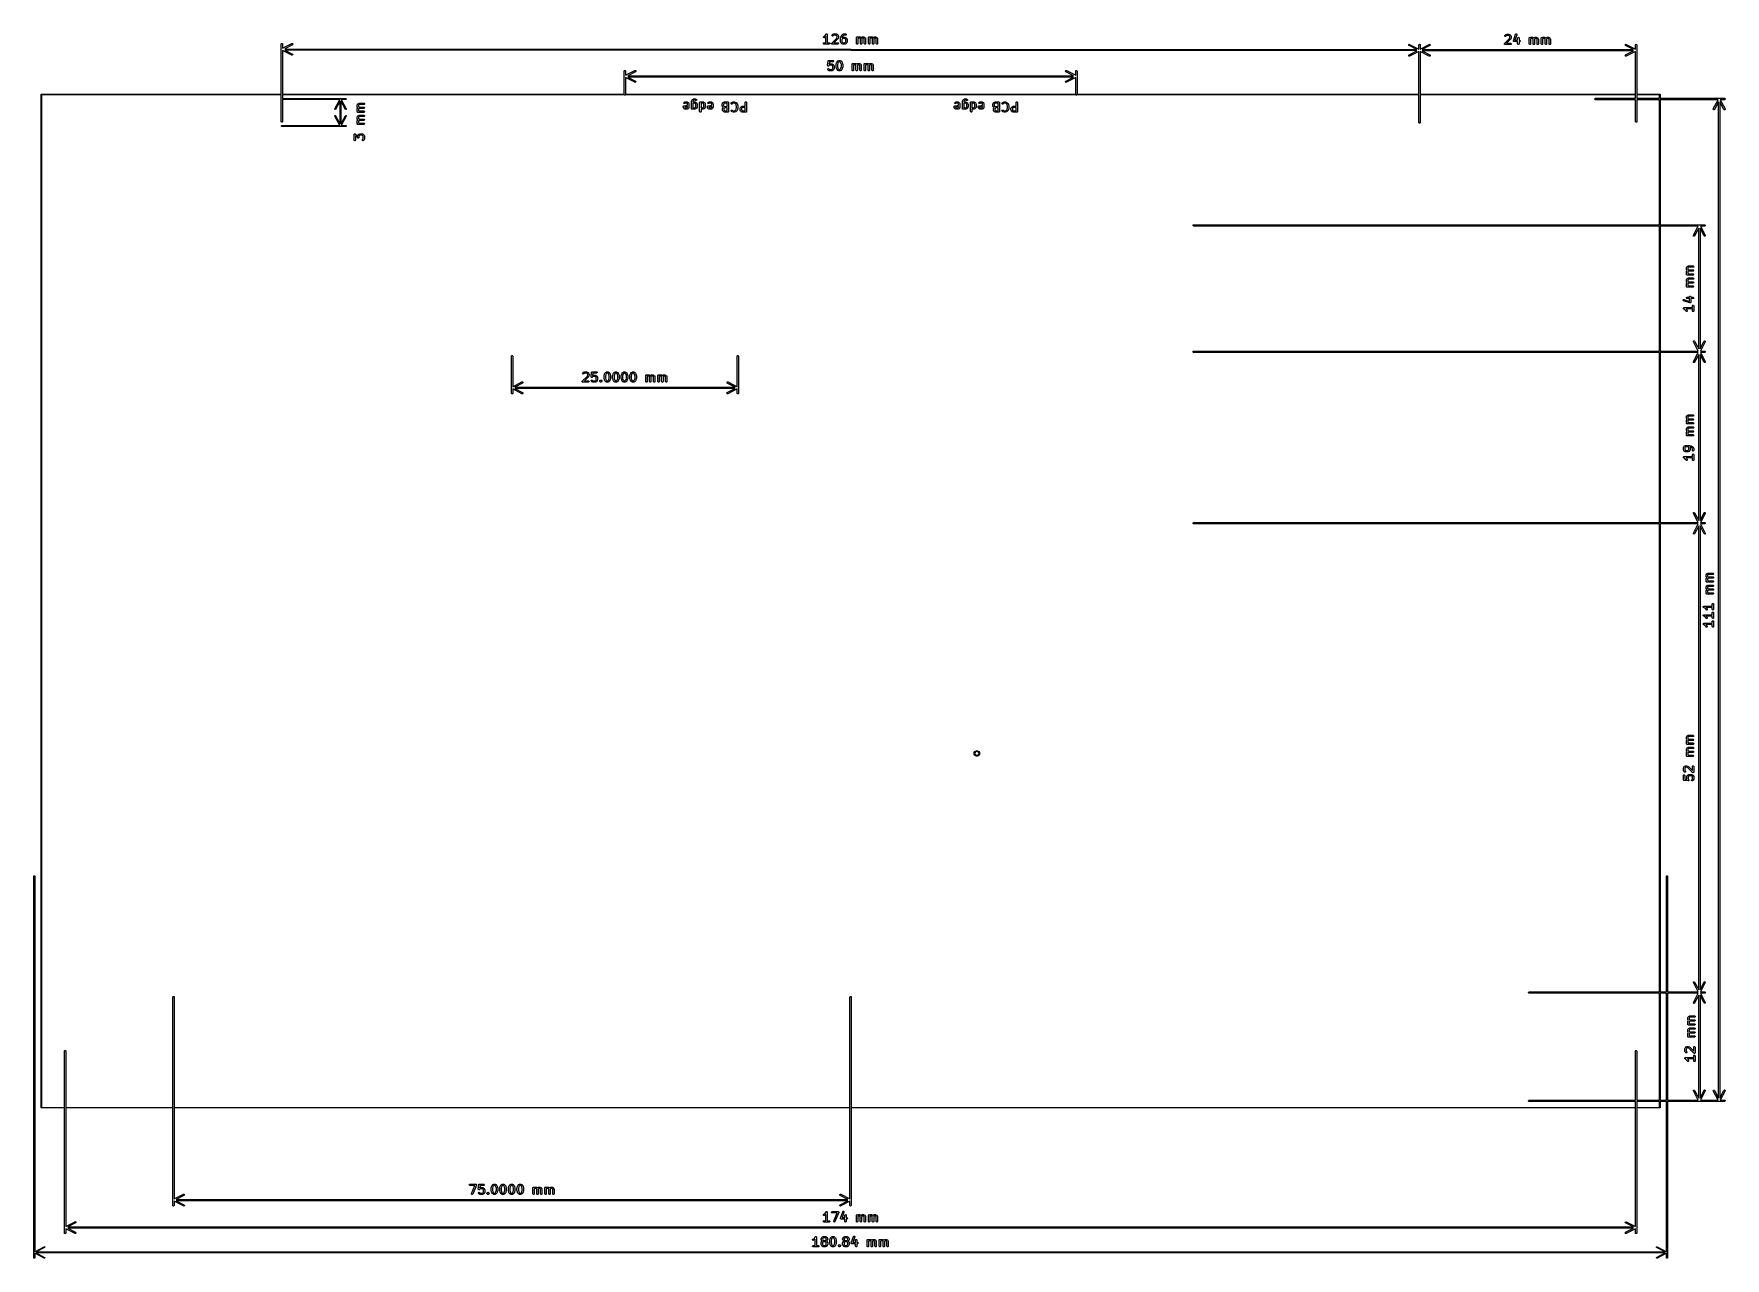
# Model space of a CAD drawing. Extents: x 0.57 to 7.95, y -5.84 to -0.5.
import ezdxf

# ---------------------------------------------------------------- set-up
doc = ezdxf.new("R2010")
doc.units = 0
doc.header["$MEASUREMENT"] = 0
doc.layers.add('BLACK', color=7, linetype='CONTINUOUS')

msp = doc.modelspace()

# ---------------------------------------------------------------- linework, layer by layer
at = {"layer": 'BLACK', "linetype": 'CONTINUOUS'}
for p, q in [((4.0151, -0.518091), (4.01522, -0.516075)), ((4.01522, -0.516075), (4.01661, -0.51461)), ((4.01661, -0.51461), (4.01994, -0.512952)), ((4.01994, -0.512952), (4.02314, -0.50975)), ((4.02314, -0.50975), (4.02673, -0.504372)), ((4.02623, -0.515013), (4.02377, -0.517469)), ((4.02621, -0.542427), (4.02623, -0.515013)), ((4.02673, -0.504372), (4.02744, -0.503631)), ((4.02744, -0.503631), (4.02761, -0.503584)), ((4.02761, -0.503584), (4.02772, -0.503454)), ((4.02772, -0.503454), (4.02856, -0.503306)), ((4.02856, -0.503306), (4.02938, -0.503066)), ((4.02938, -0.503066), (4.02954, -0.503134)), ((4.02954, -0.503134), (4.02971, -0.503105)), ((4.02971, -0.503105), (4.03045, -0.503533)), ((4.03045, -0.503533), (4.03123, -0.503879)), ((4.03123, -0.503879), (4.03131, -0.504031)), ((4.03131, -0.504031), (4.03145, -0.504116)), ((4.03145, -0.504116), (4.03175, -0.504921)), ((4.03175, -0.504921), (4.03213, -0.50569)), ((4.03213, -0.50569), (4.03208, -0.505855)), ((4.03208, -0.505855), (4.03214, -0.506014)), ((4.03214, -0.506014), (4.03211, -0.542432)), ((4.05249, -0.509523), (4.05335, -0.507693)), ((4.05301, -0.511474), (4.05249, -0.509523)), ((4.05467, -0.512634), (4.05301, -0.511474)), ((4.05335, -0.507693), (4.05522, -0.50582)), ((4.05668, -0.512459), (4.05467, -0.512634)), ((4.05522, -0.50582), (4.05595, -0.505314)), ((4.05595, -0.505314), (4.05599, -0.505267)), ((4.05599, -0.505267), (4.05974, -0.503395)), ((4.05752, -0.511872), (4.05668, -0.512459)), ((4.05906, -0.510337), (4.05752, -0.511872)), ((4.06176, -0.508991), (4.05906, -0.510337)), ((4.05974, -0.503395), (4.06073, -0.503104)), ((4.06073, -0.503104), (4.0609, -0.503145)), ((4.0609, -0.503145), (4.06106, -0.503085)), ((4.06106, -0.503085), (4.07044, -0.503092)), ((4.06974, -0.508997), (4.06176, -0.508991)), ((4.07243, -0.510348), (4.06974, -0.508997)), ((4.07044, -0.503092), (4.07145, -0.503271)), ((4.07145, -0.503271), (4.07158, -0.503384)), ((4.07158, -0.503384), (4.07176, -0.503405)), ((4.07176, -0.503405), (4.07551, -0.505282)), ((4.07363, -0.511546), (4.07243, -0.510348)), ((4.07497, -0.514244), (4.07363, -0.511546)), ((4.07497, -0.516818), (4.07497, -0.514244)), ((4.07551, -0.505282), (4.07621, -0.505809)), ((4.07621, -0.505809), (4.07627, -0.505836)), ((4.07627, -0.505836), (4.07815, -0.507712)), ((4.07815, -0.507712), (4.07865, -0.508436)), ((4.07865, -0.508436), (4.0787, -0.50848)), ((4.0787, -0.50848), (4.08057, -0.512231)), ((4.08057, -0.512231), (4.08086, -0.513215)), ((4.08086, -0.513215), (4.08082, -0.513386)), ((4.08082, -0.513386), (4.08088, -0.513552)), ((4.08088, -0.513552), (4.08088, -0.517302)), ((4.09005, -0.522217), (4.09194, -0.514719)), ((4.09194, -0.514719), (4.09234, -0.513814)), ((4.09234, -0.513798), (4.0961, -0.508177)), ((4.09234, -0.513814), (4.09234, -0.513798)), ((4.0961, -0.508177), (4.09641, -0.507852)), ((4.09641, -0.507852), (4.09647, -0.507727)), ((4.09647, -0.507727), (4.09834, -0.505854)), ((4.10085, -0.5117), (4.09754, -0.516652)), ((4.09834, -0.505854), (4.09907, -0.505348)), ((4.09907, -0.505348), (4.09911, -0.505301)), ((4.09911, -0.505301), (4.10286, -0.503429)), ((4.10218, -0.510371), (4.10085, -0.5117)), ((4.10488, -0.509025), (4.10218, -0.510371)), ((4.10286, -0.503429), (4.10385, -0.503138)), ((4.10385, -0.503138), (4.10402, -0.503179)), ((4.10402, -0.503179), (4.10418, -0.503119)), ((4.10418, -0.503119), (4.11168, -0.503125)), ((4.11168, -0.50903), (4.10488, -0.509025)), ((4.11168, -0.503125), (4.11269, -0.503304)), ((4.11358, -0.508341), (4.11168, -0.50903)), ((4.11269, -0.503304), (4.11424, -0.504603)), ((4.11459, -0.506593), (4.11358, -0.508341)), ((4.11424, -0.504603), (4.11459, -0.506593)), ((6.98618, -0.511556), (6.98704, -0.509725)), ((6.98671, -0.513507), (6.98618, -0.511556)), ((6.98836, -0.514665), (6.98671, -0.513507)), ((6.98704, -0.509725), (6.98891, -0.507851)), ((6.99037, -0.514489), (6.98836, -0.514665)), ((6.98891, -0.507851), (6.98964, -0.507344)), ((6.98964, -0.507344), (6.98968, -0.507297)), ((6.98968, -0.507297), (6.99343, -0.505423)), ((6.99121, -0.513901), (6.99037, -0.514489)), ((6.99275, -0.512365), (6.99121, -0.513901)), ((6.99545, -0.511016), (6.99275, -0.512365)), ((6.99343, -0.505423), (6.99441, -0.50513)), ((6.99441, -0.50513), (6.99458, -0.505171)), ((6.99458, -0.505171), (6.99475, -0.505111)), ((6.99475, -0.505111), (7.00412, -0.505111)), ((7.00343, -0.511016), (6.99545, -0.511016)), ((7.00612, -0.512365), (7.00343, -0.511016)), ((7.00412, -0.505111), (7.00513, -0.505289)), ((7.00513, -0.505289), (7.00527, -0.505403)), ((7.00527, -0.505403), (7.00544, -0.505423)), ((7.00544, -0.505423), (7.00919, -0.507297)), ((7.00732, -0.513562), (7.00612, -0.512365)), ((7.00867, -0.51626), (7.00732, -0.513562)), ((7.00867, -0.518833), (7.00867, -0.51626)), ((7.00919, -0.507297), (7.0099, -0.507823)), ((7.0099, -0.507823), (7.00996, -0.507851)), ((7.00996, -0.507851), (7.01184, -0.509725)), ((7.01184, -0.509725), (7.01234, -0.510448)), ((7.01234, -0.510448), (7.01239, -0.510493)), ((7.01239, -0.510493), (7.01426, -0.514242)), ((7.01426, -0.514242), (7.01456, -0.515225)), ((7.01456, -0.515225), (7.01452, -0.515397)), ((7.01452, -0.515397), (7.01458, -0.515563)), ((7.01458, -0.515563), (7.01458, -0.519312)), ((7.02382, -0.533377), (7.03319, -0.505255)), ((7.0388, -0.507123), (7.03072, -0.531358)), ((7.03319, -0.505255), (7.03368, -0.504353)), ((7.03368, -0.504353), (7.0354, -0.503296)), ((7.0354, -0.503296), (7.0374, -0.503592)), ((7.0374, -0.503592), (7.03874, -0.505104)), ((7.03874, -0.505104), (7.0388, -0.507123)), ((1.6507, -0.766732), (1.65087, -0.547776)), ((1.65087, -0.547776), (1.65105, -0.546767)), ((1.65105, -0.546767), (1.65235, -0.545221)), ((1.65235, -0.545221), (1.65434, -0.544871)), ((1.65434, -0.544871), (1.65609, -0.545883)), ((1.65609, -0.545883), (1.65678, -0.547781)), ((1.65676, -0.575735), (1.65661, -0.766732)), ((1.69678, -0.596607), (1.65676, -0.575735)), ((1.65677, -0.566003), (1.69682, -0.545194)), ((1.65678, -0.547781), (1.65677, -0.566003)), ((6.60237, -0.577746), (1.66587, -0.573829)), ((1.66587, -0.573829), (1.69951, -0.591371)), ((1.69954, -0.550434), (1.66588, -0.567923)), ((1.66588, -0.567923), (6.60237, -0.571841)), ((1.69682, -0.545194), (1.69779, -0.544886)), ((1.69779, -0.544886), (1.69977, -0.545325)), ((1.7009, -0.548946), (1.69954, -0.550434)), ((1.69977, -0.545325), (1.70099, -0.546928)), ((1.70099, -0.546928), (1.7009, -0.548946)), ((4.015, -0.544858), (4.01601, -0.54311)), ((4.01535, -0.546847), (4.015, -0.544858)), ((4.0163, -0.519715), (4.0151, -0.518091)), ((4.0169, -0.548147), (4.01535, -0.546847)), ((4.01601, -0.54311), (4.01791, -0.54242)), ((4.01827, -0.520185), (4.0163, -0.519715)), ((4.01791, -0.548326), (4.0169, -0.548147)), ((4.01791, -0.54242), (4.02621, -0.542427)), ((4.0404, -0.548344), (4.01791, -0.548326)), ((4.01925, -0.519894), (4.01827, -0.520185)), ((4.023, -0.518022), (4.01925, -0.519894)), ((4.02305, -0.517975), (4.023, -0.518022)), ((4.02377, -0.517469), (4.02305, -0.517975)), ((4.03211, -0.542432), (4.04041, -0.542438)), ((4.0423, -0.547654), (4.0404, -0.548344)), ((4.04041, -0.542438), (4.04142, -0.542617)), ((4.04142, -0.542617), (4.04297, -0.543917)), ((4.04331, -0.545906), (4.0423, -0.547654)), ((4.04297, -0.543917), (4.04331, -0.545906)), ((4.05059, -0.545142), (4.05065, -0.545019)), ((4.05082, -0.546), (4.05059, -0.545142)), ((4.05062, -0.544886), (4.05107, -0.544117)), ((4.05065, -0.545019), (4.05062, -0.544886)), ((4.05097, -0.546876), (4.05082, -0.546)), ((4.05108, -0.546963), (4.05097, -0.546876)), ((4.05107, -0.544117), (4.05144, -0.543312)), ((4.05111, -0.547093), (4.05108, -0.546963)), ((4.05184, -0.547603), (4.05111, -0.547093)), ((4.05144, -0.543312), (4.07347, -0.521325)), ((4.05252, -0.548175), (4.05184, -0.547603)), ((4.0527, -0.548207), (4.05252, -0.548175)), ((4.05276, -0.548253), (4.0527, -0.548207)), ((4.05289, -0.548242), (4.05276, -0.548253)), ((4.05353, -0.548354), (4.05289, -0.548242)), ((4.0779, -0.548374), (4.05353, -0.548354)), ((4.07813, -0.525012), (4.06066, -0.542454)), ((4.06066, -0.542454), (4.0779, -0.542468)), ((4.07347, -0.521325), (4.07497, -0.516818)), ((4.0779, -0.542468), (4.07891, -0.542647)), ((4.0798, -0.547684), (4.0779, -0.548374)), ((4.07821, -0.524852), (4.07813, -0.525012)), ((4.07836, -0.524759), (4.07821, -0.524852)), ((4.07885, -0.523858), (4.07836, -0.524759)), ((4.08073, -0.518235), (4.07885, -0.523858)), ((4.07891, -0.542647), (4.08046, -0.543946)), ((4.08081, -0.545936), (4.0798, -0.547684)), ((4.08046, -0.543946), (4.08081, -0.545936)), ((4.08088, -0.517302), (4.08072, -0.518171)), ((4.08072, -0.518171), (4.08073, -0.518235)), ((4.08995, -0.537931), (4.08997, -0.522933)), ((4.09001, -0.538097), (4.08995, -0.537931)), ((4.08997, -0.522933), (4.09007, -0.522353)), ((4.08997, -0.538269), (4.09001, -0.538097)), ((4.09026, -0.539252), (4.08997, -0.538269)), ((4.09007, -0.522353), (4.09005, -0.522217)), ((4.09214, -0.543003), (4.09026, -0.539252)), ((4.09218, -0.543047), (4.09214, -0.543003)), ((4.09269, -0.543771), (4.09218, -0.543047)), ((4.09456, -0.545647), (4.09269, -0.543771)), ((4.09462, -0.545674), (4.09456, -0.545647)), ((4.09533, -0.546201), (4.09462, -0.545674)), ((4.09908, -0.548079), (4.09533, -0.546201)), ((4.09587, -0.529259), (4.09586, -0.537239)), ((4.09586, -0.537239), (4.09721, -0.539937)), ((4.09722, -0.526563), (4.09587, -0.529259)), ((4.09754, -0.516652), (4.09681, -0.519569)), ((4.09681, -0.519569), (4.0991, -0.518425)), ((4.09721, -0.539937), (4.0984, -0.541136)), ((4.09842, -0.525367), (4.09722, -0.526563)), ((4.0984, -0.541136), (4.1011, -0.542486)), ((4.10111, -0.52402), (4.09842, -0.525367)), ((4.09925, -0.548099), (4.09908, -0.548079)), ((4.0991, -0.518425), (4.10008, -0.518133)), ((4.09939, -0.548213), (4.09925, -0.548099)), ((4.1004, -0.548391), (4.09939, -0.548213)), ((4.10008, -0.518133), (4.10026, -0.518174)), ((4.10026, -0.518174), (4.10042, -0.518114)), ((4.1079, -0.548397), (4.1004, -0.548391)), ((4.10042, -0.518114), (4.10792, -0.51812)), ((4.1011, -0.542486), (4.1072, -0.542491)), ((4.10722, -0.524025), (4.10111, -0.52402)), ((4.1072, -0.542491), (4.1099, -0.541145)), ((4.10992, -0.525376), (4.10722, -0.524025)), ((4.10806, -0.548337), (4.1079, -0.548397)), ((4.10792, -0.51812), (4.10893, -0.518299)), ((4.10823, -0.548378), (4.10806, -0.548337)), ((4.10922, -0.548087), (4.10823, -0.548378)), ((4.10893, -0.518299), (4.10907, -0.518412)), ((4.10907, -0.518412), (4.10924, -0.518433)), ((4.11297, -0.546215), (4.10922, -0.548087)), ((4.10924, -0.518433), (4.11299, -0.52031)), ((4.1099, -0.541145), (4.1111, -0.539948)), ((4.11111, -0.526574), (4.10992, -0.525376)), ((4.1111, -0.539948), (4.11245, -0.537252)), ((4.11246, -0.529272), (4.11111, -0.526574)), ((4.11245, -0.537252), (4.11246, -0.529272)), ((4.11301, -0.546168), (4.11297, -0.546215)), ((4.11299, -0.52031), (4.1137, -0.520837)), ((4.11374, -0.545662), (4.11301, -0.546168)), ((4.1137, -0.520837), (4.11376, -0.520864)), ((4.11561, -0.543789), (4.11374, -0.545662)), ((4.11376, -0.520864), (4.11563, -0.52274)), ((4.11564, -0.543731), (4.11561, -0.543789)), ((4.11563, -0.52274), (4.11613, -0.523464)), ((4.11617, -0.543022), (4.11564, -0.543731)), ((4.11613, -0.523464), (4.11618, -0.523508)), ((4.11804, -0.539274), (4.11617, -0.543022)), ((4.11618, -0.523508), (4.11805, -0.527259)), ((4.11806, -0.539099), (4.11804, -0.539274)), ((4.11805, -0.527259), (4.11834, -0.528242)), ((4.11818, -0.538964), (4.11806, -0.539099)), ((4.11836, -0.537954), (4.11818, -0.538964)), ((4.11834, -0.528242), (4.1183, -0.528414)), ((4.1183, -0.528414), (4.11836, -0.52858)), ((4.11836, -0.52858), (4.11836, -0.537954)), ((4.15931, -0.545485), (4.15934, -0.519239)), ((4.16, -0.547384), (4.15931, -0.545485)), ((4.15934, -0.519239), (4.15951, -0.518229)), ((4.15951, -0.518229), (4.16081, -0.516683)), ((4.16175, -0.548395), (4.16, -0.547384)), ((4.16081, -0.516683), (4.1628, -0.516334)), ((4.16374, -0.548046), (4.16175, -0.548395)), ((4.1628, -0.516334), (4.16455, -0.517345)), ((4.16504, -0.5465), (4.16374, -0.548046)), ((4.16455, -0.517345), (4.16464, -0.51758)), ((4.16464, -0.51758), (4.16659, -0.516603)), ((4.16522, -0.54549), (4.16504, -0.5465)), ((4.16524, -0.524216), (4.16522, -0.54549)), ((4.16591, -0.523545), (4.16524, -0.524216)), ((4.16861, -0.522199), (4.16591, -0.523545)), ((4.16659, -0.516603), (4.16758, -0.516312)), ((4.16758, -0.516312), (4.16775, -0.516353)), ((4.16775, -0.516353), (4.16791, -0.516293)), ((4.16791, -0.516293), (4.17354, -0.516297)), ((4.17284, -0.522202), (4.16861, -0.522199)), ((4.17508, -0.523327), (4.17284, -0.522202)), ((4.17354, -0.516297), (4.17455, -0.516476)), ((4.17455, -0.516476), (4.17468, -0.51659)), ((4.17468, -0.51659), (4.17486, -0.51661)), ((4.17486, -0.51661), (4.17861, -0.518488)), ((4.1762, -0.525573), (4.17508, -0.523327)), ((4.17619, -0.545499), (4.1762, -0.525573)), ((4.17688, -0.547397), (4.17619, -0.545499)), ((4.17862, -0.548409), (4.17688, -0.547397)), ((4.17861, -0.518488), (4.17918, -0.518911)), ((4.18061, -0.548059), (4.17862, -0.548409)), ((4.17918, -0.518911), (4.17941, -0.518809)), ((4.17941, -0.518809), (4.17972, -0.518489)), ((4.17972, -0.518489), (4.18347, -0.516617)), ((4.18191, -0.546513), (4.18061, -0.548059)), ((4.18209, -0.545503), (4.18191, -0.546513)), ((4.18211, -0.525578), (4.18209, -0.545503)), ((4.18323, -0.523333), (4.18211, -0.525578)), ((4.18548, -0.522212), (4.18323, -0.523333)), ((4.18347, -0.516617), (4.18445, -0.516325)), ((4.18445, -0.516325), (4.18462, -0.516366)), ((4.18462, -0.516366), (4.18479, -0.516306)), ((4.18479, -0.516306), (4.19041, -0.516311)), ((4.18971, -0.522216), (4.18548, -0.522212)), ((4.19195, -0.52334), (4.18971, -0.522216)), ((4.19041, -0.516311), (4.19142, -0.516489)), ((4.19142, -0.516489), (4.19156, -0.516603)), ((4.19156, -0.516603), (4.19173, -0.516623)), ((4.19173, -0.516623), (4.19548, -0.518501)), ((4.19308, -0.525587), (4.19195, -0.52334)), ((4.19306, -0.545512), (4.19308, -0.525587)), ((4.19375, -0.547411), (4.19306, -0.545512)), ((4.1955, -0.548422), (4.19375, -0.547411)), ((4.19548, -0.518501), (4.1963, -0.519113)), ((4.19749, -0.548073), (4.1955, -0.548422)), ((4.1963, -0.519113), (4.19648, -0.519518)), ((4.19648, -0.519518), (4.1968, -0.519823)), ((4.1968, -0.519823), (4.19867, -0.523574)), ((4.19879, -0.546527), (4.19749, -0.548073)), ((4.19867, -0.523574), (4.19896, -0.524557)), ((4.19897, -0.545517), (4.19879, -0.546527)), ((4.19896, -0.524557), (4.19892, -0.524729)), ((4.19892, -0.524729), (4.19898, -0.524894)), ((4.19898, -0.524894), (4.19897, -0.545517)), ((4.21181, -0.545527), (4.21183, -0.51928)), ((4.2125, -0.547426), (4.21181, -0.545527)), ((4.21183, -0.51928), (4.21201, -0.518271)), ((4.21201, -0.518271), (4.21331, -0.516724)), ((4.21425, -0.548437), (4.2125, -0.547426)), ((4.21331, -0.516724), (4.2153, -0.516375)), ((4.21623, -0.548088), (4.21425, -0.548437)), ((4.2153, -0.516375), (4.21704, -0.517386)), ((4.21753, -0.546541), (4.21623, -0.548088)), ((4.21704, -0.517386), (4.21713, -0.517622)), ((4.21713, -0.517622), (4.21909, -0.516645)), ((4.21771, -0.545532), (4.21753, -0.546541)), ((4.21773, -0.524258), (4.21771, -0.545532)), ((4.2184, -0.523587), (4.21773, -0.524258)), ((4.2211, -0.52224), (4.2184, -0.523587)), ((4.21909, -0.516645), (4.22007, -0.516353)), ((4.22007, -0.516353), (4.22024, -0.516395)), ((4.22024, -0.516395), (4.22041, -0.516334)), ((4.22041, -0.516334), (4.22603, -0.516339)), ((4.22533, -0.522244), (4.2211, -0.52224)), ((4.22758, -0.523368), (4.22533, -0.522244)), ((4.22603, -0.516339), (4.22704, -0.516518)), ((4.22704, -0.516518), (4.22718, -0.516631)), ((4.22718, -0.516631), (4.22735, -0.516652)), ((4.22735, -0.516652), (4.2311, -0.518529)), ((4.2287, -0.525615), (4.22758, -0.523368)), ((4.22868, -0.54554), (4.2287, -0.525615)), ((4.22937, -0.547439), (4.22868, -0.54554)), ((4.23112, -0.54845), (4.22937, -0.547439)), ((4.2311, -0.518529), (4.23167, -0.518953)), ((4.23311, -0.548101), (4.23112, -0.54845)), ((4.23167, -0.518953), (4.2319, -0.518851)), ((4.2319, -0.518851), (4.23221, -0.51853)), ((4.23221, -0.51853), (4.23596, -0.516658)), ((4.23441, -0.546555), (4.23311, -0.548101)), ((4.23459, -0.545545), (4.23441, -0.546555)), ((4.2346, -0.52562), (4.23459, -0.545545)), ((4.23573, -0.523375), (4.2346, -0.52562)), ((4.23797, -0.522254), (4.23573, -0.523375)), ((4.23596, -0.516658), (4.23694, -0.516367)), ((4.23694, -0.516367), (4.23711, -0.516408)), ((4.23711, -0.516408), (4.23728, -0.516348)), ((4.23728, -0.516348), (4.24291, -0.516352)), ((4.2422, -0.522257), (4.23797, -0.522254)), ((4.24445, -0.523382), (4.2422, -0.522257)), ((4.24291, -0.516352), (4.24391, -0.516531)), ((4.24391, -0.516531), (4.24405, -0.516645)), ((4.24405, -0.516645), (4.24423, -0.516665)), ((4.24423, -0.516665), (4.24797, -0.518543)), ((4.24557, -0.525628), (4.24445, -0.523382)), ((4.24555, -0.545554), (4.24557, -0.525628)), ((4.24624, -0.547452), (4.24555, -0.545554)), ((4.24799, -0.548464), (4.24624, -0.547452)), ((4.24797, -0.518543), (4.2488, -0.519154)), ((4.24998, -0.548115), (4.24799, -0.548464)), ((4.2488, -0.519154), (4.24897, -0.51956)), ((4.24897, -0.51956), (4.24929, -0.519864)), ((4.24929, -0.519864), (4.25116, -0.523615)), ((4.25128, -0.546568), (4.24998, -0.548115)), ((4.25116, -0.523615), (4.25146, -0.524598)), ((4.25146, -0.545559), (4.25128, -0.546568)), ((4.25146, -0.524598), (4.25142, -0.52477)), ((4.25142, -0.52477), (4.25148, -0.524936)), ((4.25148, -0.524936), (4.25146, -0.545559)), ((6.56716, -0.551807), (6.56777, -0.549881)), ((6.56793, -0.553674), (6.56716, -0.551807)), ((6.56777, -0.549881), (6.56947, -0.548797)), ((6.56874, -0.554299), (6.56793, -0.553674)), ((6.56871, -0.595235), (6.60237, -0.577746)), ((6.60237, -0.571841), (6.56874, -0.554299)), ((6.56947, -0.548797), (6.57147, -0.549063)), ((6.61122, -0.579803), (6.57143, -0.600476)), ((6.57147, -0.549063), (6.61122, -0.569794)), ((6.61122, -0.551716), (6.6114, -0.550706)), ((6.61122, -0.569794), (6.61122, -0.551716)), ((6.61122, -0.766732), (6.61122, -0.579803)), ((6.6114, -0.550706), (6.6127, -0.549159)), ((6.6127, -0.549159), (6.61469, -0.548808)), ((6.61469, -0.548808), (6.61475, -0.548847)), ((6.61475, -0.548847), (6.61497, -0.548808)), ((6.61497, -0.548808), (6.61672, -0.54982)), ((6.61672, -0.54982), (6.61741, -0.551718)), ((6.61739, -0.579805), (6.61724, -0.766732)), ((6.65716, -0.60051), (6.61739, -0.579805)), ((6.6174, -0.569797), (6.65716, -0.549097)), ((6.61741, -0.551718), (6.6174, -0.569797)), ((6.65989, -0.554335), (6.62624, -0.57185)), ((6.62624, -0.57185), (7.54699, -0.57185)), ((6.62624, -0.577756), (6.65989, -0.595271)), ((7.54699, -0.577756), (6.62624, -0.577756)), ((6.65716, -0.549097), (6.65814, -0.548788)), ((6.65814, -0.548788), (6.66011, -0.549225)), ((6.66125, -0.552846), (6.65989, -0.554335)), ((6.66011, -0.549225), (6.66134, -0.550828)), ((6.66134, -0.550828), (6.66125, -0.552846)), ((6.98431, -0.547176), (6.98437, -0.547054)), ((6.98454, -0.548035), (6.98431, -0.547176)), ((6.98434, -0.546921), (6.98479, -0.546151)), ((6.98437, -0.547054), (6.98434, -0.546921)), ((6.98469, -0.54891), (6.98454, -0.548035)), ((6.9848, -0.548997), (6.98469, -0.54891)), ((6.98479, -0.546151), (6.98516, -0.545346)), ((6.98483, -0.549127), (6.9848, -0.548997)), ((6.98556, -0.549637), (6.98483, -0.549127)), ((6.98516, -0.545346), (7.00717, -0.523342)), ((6.98624, -0.550209), (6.98556, -0.549637)), ((6.98642, -0.55024), (6.98624, -0.550209)), ((6.98649, -0.550286), (6.98642, -0.55024)), ((6.98662, -0.550275), (6.98649, -0.550286)), ((6.98725, -0.550387), (6.98662, -0.550275)), ((7.01162, -0.550387), (6.98725, -0.550387)), ((7.01184, -0.527025), (6.99438, -0.544481)), ((6.99438, -0.544481), (7.01162, -0.544481)), ((7.00717, -0.523342), (7.00867, -0.518833)), ((7.01162, -0.544481), (7.01263, -0.544659)), ((7.01352, -0.549696), (7.01162, -0.550387)), ((7.01191, -0.526864), (7.01184, -0.527025)), ((7.01206, -0.526772), (7.01191, -0.526864)), ((7.01255, -0.52587), (7.01206, -0.526772)), ((7.01442, -0.520246), (7.01255, -0.52587)), ((7.01263, -0.544659), (7.01418, -0.545957)), ((7.01453, -0.547947), (7.01352, -0.549696)), ((7.01418, -0.545957), (7.01453, -0.547947)), ((7.01458, -0.519312), (7.01442, -0.520182)), ((7.01442, -0.520182), (7.01442, -0.520246)), ((7.02371, -0.533798), (7.02383, -0.533602)), ((7.02385, -0.534591), (7.02371, -0.533798)), ((7.02383, -0.533602), (7.02382, -0.533377)), ((7.02388, -0.535396), (7.02385, -0.534591)), ((7.02403, -0.535565), (7.02388, -0.535396)), ((7.02406, -0.535787), (7.02403, -0.535565)), ((7.02468, -0.536304), (7.02406, -0.535787)), ((7.02522, -0.536907), (7.02468, -0.536304)), ((7.02544, -0.53694), (7.02522, -0.536907)), ((7.02561, -0.537085), (7.02544, -0.53694)), ((7.02662, -0.537263), (7.02561, -0.537085)), ((7.04242, -0.537263), (7.02662, -0.537263)), ((7.03072, -0.531358), (7.04242, -0.531358)), ((7.04242, -0.521187), (7.04259, -0.520177)), ((7.04242, -0.531358), (7.04242, -0.521187)), ((7.04242, -0.547434), (7.04242, -0.537263)), ((7.04311, -0.549332), (7.04242, -0.547434)), ((7.04259, -0.520177), (7.04389, -0.51863)), ((7.04486, -0.550342), (7.04311, -0.549332)), ((7.04389, -0.51863), (7.04588, -0.518279)), ((7.04685, -0.549991), (7.04486, -0.550342)), ((7.04588, -0.518279), (7.04763, -0.519289)), ((7.04814, -0.548444), (7.04685, -0.549991)), ((7.04763, -0.519289), (7.04832, -0.521187)), ((7.04832, -0.547434), (7.04814, -0.548444)), ((7.04832, -0.521187), (7.04832, -0.531358)), ((7.04832, -0.531358), (7.05099, -0.531358)), ((7.05099, -0.537263), (7.04832, -0.537263)), ((7.04832, -0.537263), (7.04832, -0.547434)), ((7.05099, -0.531358), (7.052, -0.531536)), ((7.05289, -0.536572), (7.05099, -0.537263)), ((7.052, -0.531536), (7.05355, -0.532834)), ((7.0539, -0.534823), (7.05289, -0.536572)), ((7.05355, -0.532834), (7.0539, -0.534823)), ((7.09304, -0.521187), (7.09321, -0.520177)), ((7.09304, -0.547434), (7.09304, -0.521187)), ((7.09373, -0.549332), (7.09304, -0.547434)), ((7.09321, -0.520177), (7.09451, -0.51863)), ((7.09548, -0.550342), (7.09373, -0.549332)), ((7.09451, -0.51863), (7.0965, -0.518279)), ((7.09746, -0.549991), (7.09548, -0.550342)), ((7.0965, -0.518279), (7.09825, -0.519289)), ((7.09876, -0.548444), (7.09746, -0.549991)), ((7.09825, -0.519289), (7.09834, -0.519524)), ((7.09834, -0.519524), (7.10029, -0.518546)), ((7.09894, -0.547434), (7.09876, -0.548444)), ((7.09961, -0.525489), (7.09894, -0.52616)), ((7.09894, -0.52616), (7.09894, -0.547434)), ((7.10231, -0.52414), (7.09961, -0.525489)), ((7.10029, -0.518546), (7.10127, -0.518254)), ((7.10127, -0.518254), (7.10145, -0.518295)), ((7.10145, -0.518295), (7.10161, -0.518234)), ((7.10161, -0.518234), (7.10724, -0.518234)), ((7.10654, -0.52414), (7.10231, -0.52414)), ((7.10879, -0.525263), (7.10654, -0.52414)), ((7.10724, -0.518234), (7.10825, -0.518412)), ((7.10825, -0.518412), (7.10838, -0.518526)), ((7.10838, -0.518526), (7.10856, -0.518546)), ((7.10856, -0.518546), (7.11231, -0.520421)), ((7.10991, -0.527508), (7.10879, -0.525263)), ((7.10991, -0.547434), (7.10991, -0.527508)), ((7.1106, -0.549332), (7.10991, -0.547434)), ((7.11235, -0.550342), (7.1106, -0.549332)), ((7.11231, -0.520421), (7.11288, -0.520844)), ((7.11434, -0.549991), (7.11235, -0.550342)), ((7.11288, -0.520844), (7.11311, -0.520742)), ((7.11311, -0.520742), (7.11342, -0.520421)), ((7.11342, -0.520421), (7.11716, -0.518546)), ((7.11564, -0.548444), (7.11434, -0.549991)), ((7.11581, -0.547434), (7.11564, -0.548444)), ((7.11694, -0.525263), (7.11581, -0.527508)), ((7.11581, -0.527508), (7.11581, -0.547434)), ((7.11918, -0.52414), (7.11694, -0.525263)), ((7.11716, -0.518546), (7.11815, -0.518254)), ((7.11815, -0.518254), (7.11832, -0.518295)), ((7.11832, -0.518295), (7.11849, -0.518234)), ((7.11849, -0.518234), (7.12411, -0.518234)), ((7.12341, -0.52414), (7.11918, -0.52414)), ((7.12566, -0.525263), (7.12341, -0.52414)), ((7.12411, -0.518234), (7.12512, -0.518412)), ((7.12512, -0.518412), (7.12525, -0.518526)), ((7.12525, -0.518526), (7.12543, -0.518546)), ((7.12543, -0.518546), (7.12918, -0.520421)), ((7.12678, -0.527508), (7.12566, -0.525263)), ((7.12678, -0.547434), (7.12678, -0.527508)), ((7.12747, -0.549332), (7.12678, -0.547434)), ((7.12922, -0.550342), (7.12747, -0.549332)), ((7.12918, -0.520421), (7.13, -0.521032)), ((7.13121, -0.549991), (7.12922, -0.550342)), ((7.13, -0.521032), (7.13018, -0.521437)), ((7.13018, -0.521437), (7.1305, -0.521741)), ((7.1305, -0.521741), (7.13237, -0.525491)), ((7.13251, -0.548444), (7.13121, -0.549991)), ((7.13237, -0.525491), (7.13267, -0.526474)), ((7.13269, -0.547434), (7.13251, -0.548444)), ((7.13267, -0.526474), (7.13263, -0.526645)), ((7.13263, -0.526645), (7.13269, -0.526811)), ((7.13269, -0.526811), (7.13269, -0.547434)), ((7.14553, -0.521187), (7.14571, -0.520177)), ((7.14553, -0.547434), (7.14553, -0.521187)), ((7.14622, -0.549332), (7.14553, -0.547434)), ((7.14571, -0.520177), (7.14701, -0.51863)), ((7.14797, -0.550342), (7.14622, -0.549332)), ((7.14701, -0.51863), (7.14899, -0.518279)), ((7.14996, -0.549991), (7.14797, -0.550342)), ((7.14899, -0.518279), (7.15074, -0.519289)), ((7.15126, -0.548444), (7.14996, -0.549991)), ((7.15074, -0.519289), (7.15083, -0.519524)), ((7.15083, -0.519524), (7.15279, -0.518546)), ((7.15143, -0.547434), (7.15126, -0.548444)), ((7.15211, -0.525489), (7.15143, -0.52616)), ((7.15143, -0.52616), (7.15143, -0.547434)), ((7.1548, -0.52414), (7.15211, -0.525489)), ((7.15279, -0.518546), (7.15377, -0.518254)), ((7.15377, -0.518254), (7.15394, -0.518295)), ((7.15394, -0.518295), (7.15411, -0.518234)), ((7.15411, -0.518234), (7.15973, -0.518234)), ((7.15903, -0.52414), (7.1548, -0.52414)), ((7.16128, -0.525263), (7.15903, -0.52414)), ((7.15973, -0.518234), (7.16074, -0.518412)), ((7.16074, -0.518412), (7.16088, -0.518526)), ((7.16088, -0.518526), (7.16105, -0.518546)), ((7.16105, -0.518546), (7.1648, -0.520421)), ((7.1624, -0.527508), (7.16128, -0.525263)), ((7.1624, -0.547434), (7.1624, -0.527508)), ((7.16309, -0.549332), (7.1624, -0.547434)), ((7.16484, -0.550342), (7.16309, -0.549332)), ((7.1648, -0.520421), (7.16537, -0.520844)), ((7.16683, -0.549991), (7.16484, -0.550342)), ((7.16537, -0.520844), (7.1656, -0.520742)), ((7.1656, -0.520742), (7.16591, -0.520421)), ((7.16591, -0.520421), (7.16966, -0.518546)), ((7.16813, -0.548444), (7.16683, -0.549991)), ((7.16831, -0.547434), (7.16813, -0.548444)), ((7.16943, -0.525263), (7.16831, -0.527508)), ((7.16831, -0.527508), (7.16831, -0.547434)), ((7.17168, -0.52414), (7.16943, -0.525263)), ((7.16966, -0.518546), (7.17064, -0.518254)), ((7.17064, -0.518254), (7.17081, -0.518295)), ((7.17081, -0.518295), (7.17098, -0.518234)), ((7.17098, -0.518234), (7.1766, -0.518234)), ((7.17591, -0.52414), (7.17168, -0.52414)), ((7.17815, -0.525263), (7.17591, -0.52414)), ((7.1766, -0.518234), (7.17761, -0.518412)), ((7.17761, -0.518412), (7.17775, -0.518526)), ((7.17775, -0.518526), (7.17792, -0.518546)), ((7.17792, -0.518546), (7.18167, -0.520421)), ((7.17927, -0.527508), (7.17815, -0.525263)), ((7.17927, -0.547434), (7.17927, -0.527508)), ((7.17997, -0.549332), (7.17927, -0.547434)), ((7.18171, -0.550342), (7.17997, -0.549332)), ((7.18167, -0.520421), (7.1825, -0.521032)), ((7.1837, -0.549991), (7.18171, -0.550342)), ((7.1825, -0.521032), (7.18267, -0.521437)), ((7.18267, -0.521437), (7.18299, -0.521741)), ((7.18299, -0.521741), (7.18487, -0.525491)), ((7.185, -0.548444), (7.1837, -0.549991)), ((7.18487, -0.525491), (7.18516, -0.526474)), ((7.18518, -0.547434), (7.185, -0.548444)), ((7.18516, -0.526474), (7.18512, -0.526645)), ((7.18512, -0.526645), (7.18518, -0.526811)), ((7.18518, -0.526811), (7.18518, -0.547434)), ((7.51175, -0.551844), (7.51236, -0.549918)), ((7.51253, -0.553711), (7.51175, -0.551844)), ((7.51236, -0.549918), (7.51407, -0.548833)), ((7.51334, -0.554335), (7.51253, -0.553711)), ((7.54699, -0.57185), (7.51334, -0.554335)), ((7.51334, -0.595271), (7.54699, -0.577756)), ((7.51407, -0.548833), (7.51607, -0.549097)), ((7.51607, -0.549097), (7.5561, -0.569937)), ((7.5561, -0.579669), (7.51607, -0.60051)), ((7.5561, -0.551716), (7.55628, -0.550706)), ((7.5561, -0.569937), (7.5561, -0.551716)), ((7.5561, -0.766732), (7.5561, -0.579669)), ((7.55628, -0.550706), (7.55758, -0.549159)), ((7.55758, -0.549159), (7.55957, -0.548808)), ((7.55957, -0.548808), (7.56132, -0.549818)), ((7.56132, -0.549818), (7.56201, -0.551716)), ((7.56201, -0.551716), (7.56201, -0.766732)), ((1.69878, -0.596872), (1.69678, -0.596607)), ((1.70048, -0.595788), (1.69878, -0.596872)), ((1.69951, -0.591371), (1.70032, -0.591996)), ((1.70032, -0.591996), (1.70109, -0.593862)), ((1.70109, -0.593862), (1.70048, -0.595788)), ((3.14683, -0.664879), (3.14813, -0.663332)), ((3.14813, -0.663332), (3.15012, -0.662981)), ((3.15012, -0.662981), (3.15187, -0.663991)), ((3.15256, -0.68411), (3.19259, -0.66327)), ((3.19259, -0.66327), (3.19357, -0.662961)), ((3.19357, -0.662961), (3.19554, -0.663399)), ((3.19554, -0.663399), (3.19677, -0.665001)), ((4.03343, -0.640691), (4.03531, -0.621943)), ((4.03344, -0.64071), (4.03343, -0.640691)), ((4.03343, -0.640727), (4.03344, -0.64071)), ((4.03369, -0.641686), (4.03343, -0.640727)), ((4.03352, -0.657093), (4.03468, -0.655439)), ((4.03369, -0.659105), (4.03352, -0.657093)), ((4.03393, -0.642648), (4.03369, -0.641686)), ((4.03428, -0.659945), (4.03369, -0.659105)), ((4.03395, -0.642659), (4.03393, -0.642648)), ((4.03395, -0.642678), (4.03395, -0.642659)), ((4.03476, -0.643247), (4.03395, -0.642678)), ((4.03616, -0.66182), (4.03428, -0.659945)), ((4.03468, -0.655439), (4.03663, -0.654916)), ((4.03557, -0.643827), (4.03476, -0.643247)), ((4.03531, -0.621943), (4.03535, -0.621793)), ((4.03534, -0.621724), (4.0354, -0.621618)), ((4.03535, -0.621793), (4.03534, -0.621724)), ((4.0354, -0.621618), (4.03558, -0.620956)), ((4.03559, -0.643826), (4.03557, -0.643827)), ((4.03558, -0.620956), (4.03603, -0.620518)), ((4.03561, -0.643837), (4.03559, -0.643826)), ((4.03659, -0.64375), (4.03561, -0.643837)), ((4.03603, -0.620518), (4.03635, -0.619975)), ((4.03622, -0.661847), (4.03616, -0.66182)), ((4.03692, -0.662373), (4.03622, -0.661847)), ((4.03635, -0.619975), (4.03674, -0.619834)), ((4.03759, -0.643676), (4.03659, -0.64375)), ((4.03663, -0.654916), (4.03846, -0.65577)), ((4.03674, -0.619834), (4.03703, -0.619546)), ((4.04067, -0.664248), (4.03692, -0.662373)), ((4.03703, -0.619546), (4.03766, -0.619499)), ((4.0376, -0.643662), (4.03759, -0.643676)), ((4.03762, -0.643661), (4.0376, -0.643662)), ((4.03846, -0.643073), (4.03762, -0.643661)), ((4.03766, -0.619499), (4.03825, -0.619284)), ((4.03825, -0.619284), (4.05699, -0.619284)), ((4.03999, -0.641537), (4.03846, -0.643073)), ((4.03846, -0.65577), (4.03999, -0.657306)), ((4.04092, -0.62519), (4.03994, -0.634961)), ((4.03994, -0.634961), (4.04067, -0.634594)), ((4.04269, -0.640188), (4.03999, -0.641537)), ((4.03999, -0.657306), (4.04269, -0.658654)), ((4.04067, -0.634594), (4.04166, -0.634302)), ((4.05699, -0.62519), (4.04092, -0.62519)), ((4.04166, -0.634302), (4.04183, -0.634343)), ((4.04183, -0.634343), (4.04199, -0.634282)), ((4.04199, -0.634282), (4.05137, -0.634282)), ((4.05067, -0.640188), (4.04269, -0.640188)), ((4.04269, -0.658654), (4.05067, -0.658654)), ((4.05337, -0.641537), (4.05067, -0.640188)), ((4.05067, -0.658654), (4.05337, -0.657306)), ((4.05137, -0.634282), (4.05238, -0.63446)), ((4.05238, -0.63446), (4.05251, -0.634574)), ((4.05251, -0.634574), (4.05269, -0.634594)), ((4.05269, -0.634594), (4.05644, -0.636469)), ((4.05644, -0.662373), (4.05269, -0.664248)), ((4.05457, -0.642734), (4.05337, -0.641537)), ((4.05337, -0.657306), (4.05457, -0.656108)), ((4.05591, -0.645431), (4.05457, -0.642734)), ((4.05457, -0.656108), (4.05591, -0.653411)), ((4.05591, -0.653411), (4.05591, -0.645431)), ((4.05644, -0.636469), (4.05715, -0.636995)), ((4.05648, -0.662327), (4.05644, -0.662373)), ((4.05721, -0.66182), (4.05648, -0.662327)), ((4.05699, -0.619284), (4.058, -0.619462)), ((4.05889, -0.624499), (4.05699, -0.62519)), ((4.05715, -0.636995), (4.05721, -0.637022)), ((4.05721, -0.637022), (4.05908, -0.638897)), ((4.05908, -0.659945), (4.05721, -0.66182)), ((4.058, -0.619462), (4.05955, -0.620761)), ((4.0599, -0.62275), (4.05889, -0.624499)), ((4.05908, -0.638897), (4.05959, -0.63962)), ((4.05911, -0.659887), (4.05908, -0.659945)), ((4.05963, -0.659178), (4.05911, -0.659887)), ((4.05955, -0.620761), (4.0599, -0.62275)), ((4.05959, -0.63962), (4.05963, -0.639664)), ((4.05963, -0.639664), (4.06151, -0.643414)), ((4.06151, -0.655428), (4.05963, -0.659178)), ((4.06151, -0.643414), (4.0618, -0.644397)), ((4.06153, -0.655253), (4.06151, -0.655428)), ((4.06164, -0.655118), (4.06153, -0.655253)), ((4.06182, -0.654108), (4.06164, -0.655118)), ((4.0618, -0.644397), (4.06176, -0.644568)), ((4.06176, -0.644568), (4.06182, -0.644734)), ((4.06182, -0.644734), (4.06182, -0.654108)), ((4.07091, -0.637235), (4.07102, -0.636655)), ((4.07091, -0.646609), (4.07091, -0.637235)), ((4.07096, -0.646737), (4.07091, -0.646609)), ((4.071, -0.647325), (4.07096, -0.646737)), ((4.071, -0.636519), (4.07288, -0.62902)), ((4.07102, -0.636655), (4.071, -0.636519)), ((4.07288, -0.654824), (4.071, -0.647325)), ((4.07288, -0.62902), (4.07308, -0.628554)), ((4.07295, -0.65494), (4.07288, -0.654824)), ((4.0731, -0.655428), (4.07295, -0.65494)), ((4.07308, -0.628554), (4.0731, -0.628416)), ((4.0731, -0.628416), (4.07497, -0.624666)), ((4.07497, -0.659178), (4.0731, -0.655428)), ((4.07497, -0.624666), (4.0755, -0.623957)), ((4.07502, -0.659222), (4.07497, -0.659178)), ((4.07553, -0.659945), (4.07502, -0.659222)), ((4.0755, -0.623957), (4.07553, -0.623899)), ((4.07553, -0.623899), (4.0774, -0.622024)), ((4.0774, -0.66182), (4.07553, -0.659945)), ((4.07853, -0.630767), (4.07682, -0.637599)), ((4.07682, -0.637599), (4.07682, -0.646245)), ((4.07682, -0.646245), (4.07853, -0.653077)), ((4.0774, -0.622024), (4.07813, -0.621518)), ((4.07746, -0.661847), (4.0774, -0.66182)), ((4.07817, -0.662373), (4.07746, -0.661847)), ((4.07813, -0.621518), (4.07817, -0.621471)), ((4.07817, -0.621471), (4.08192, -0.619596)), ((4.08192, -0.664248), (4.07817, -0.662373)), ((4.08004, -0.627736), (4.07853, -0.630767)), ((4.07853, -0.653077), (4.08004, -0.656108)), ((4.08124, -0.626538), (4.08004, -0.627736)), ((4.08004, -0.656108), (4.08124, -0.657306)), ((4.08394, -0.62519), (4.08124, -0.626538)), ((4.08124, -0.657306), (4.08394, -0.658654)), ((4.08192, -0.619596), (4.0829, -0.619304)), ((4.0829, -0.619304), (4.08307, -0.619345)), ((4.08307, -0.619345), (4.08324, -0.619284)), ((4.08324, -0.619284), (4.08699, -0.619284)), ((4.08629, -0.62519), (4.08394, -0.62519)), ((4.08394, -0.658654), (4.08629, -0.658654)), ((4.08899, -0.626538), (4.08629, -0.62519)), ((4.08629, -0.658654), (4.08899, -0.657306)), ((4.08699, -0.619284), (4.088, -0.619462)), ((4.088, -0.619462), (4.08813, -0.619576)), ((4.08813, -0.619576), (4.08831, -0.619596)), ((4.08831, -0.619596), (4.09206, -0.621471)), ((4.09206, -0.662373), (4.08831, -0.664248)), ((4.09019, -0.627736), (4.08899, -0.626538)), ((4.08899, -0.657306), (4.09019, -0.656108)), ((4.0917, -0.630767), (4.09019, -0.627736)), ((4.09019, -0.656108), (4.0917, -0.653077)), ((4.09341, -0.637599), (4.0917, -0.630767)), ((4.0917, -0.653077), (4.09341, -0.646245)), ((4.09206, -0.621471), (4.09277, -0.621997)), ((4.0921, -0.662327), (4.09206, -0.662373)), ((4.09283, -0.66182), (4.0921, -0.662327)), ((4.09277, -0.621997), (4.09283, -0.622024)), ((4.09283, -0.622024), (4.0947, -0.623899)), ((4.0947, -0.659945), (4.09283, -0.66182)), ((4.09341, -0.646245), (4.09341, -0.637599)), ((4.0947, -0.623899), (4.09521, -0.624622)), ((4.09473, -0.659887), (4.0947, -0.659945)), ((4.09525, -0.659178), (4.09473, -0.659887)), ((4.09521, -0.624622), (4.09525, -0.624666)), ((4.09525, -0.624666), (4.09713, -0.628416)), ((4.09713, -0.655428), (4.09525, -0.659178)), ((4.09713, -0.628416), (4.09727, -0.628904)), ((4.09715, -0.65529), (4.09713, -0.655428)), ((4.09735, -0.654824), (4.09715, -0.65529)), ((4.09727, -0.628904), (4.09735, -0.62902)), ((4.09735, -0.62902), (4.09923, -0.636519)), ((4.09923, -0.647325), (4.09735, -0.654824)), ((4.09932, -0.646609), (4.09921, -0.647189)), ((4.09921, -0.647189), (4.09923, -0.647325)), ((4.09923, -0.636519), (4.09927, -0.637107)), ((4.09927, -0.637107), (4.09932, -0.637235)), ((4.09932, -0.637235), (4.09932, -0.646609)), ((4.14028, -0.63536), (4.14046, -0.63435)), ((4.14028, -0.661607), (4.14028, -0.63536)), ((4.14097, -0.663505), (4.14028, -0.661607)), ((4.14046, -0.63435), (4.14176, -0.632803)), ((4.14272, -0.664515), (4.14097, -0.663505)), ((4.14176, -0.632803), (4.14374, -0.632452)), ((4.14374, -0.632452), (4.14549, -0.633462)), ((4.14601, -0.662617), (4.14471, -0.664164)), ((4.14549, -0.633462), (4.14558, -0.633697)), ((4.14558, -0.633697), (4.14754, -0.632719)), ((4.14618, -0.661607), (4.14601, -0.662617)), ((4.14686, -0.639662), (4.14618, -0.640333)), ((4.14618, -0.640333), (4.14618, -0.661607)), ((4.14955, -0.638313), (4.14686, -0.639662)), ((4.14754, -0.632719), (4.14852, -0.632427)), ((4.14852, -0.632427), (4.14869, -0.632468)), ((4.14869, -0.632468), (4.14886, -0.632408)), ((4.14886, -0.632408), (4.15448, -0.632408)), ((4.15378, -0.638313), (4.14955, -0.638313)), ((4.15603, -0.639436), (4.15378, -0.638313)), ((4.15448, -0.632408), (4.15549, -0.632586)), ((4.15549, -0.632586), (4.15563, -0.632699)), ((4.15563, -0.632699), (4.1558, -0.632719)), ((4.1558, -0.632719), (4.15955, -0.634594)), ((4.15715, -0.641682), (4.15603, -0.639436)), ((4.15715, -0.661607), (4.15715, -0.641682)), ((4.15784, -0.663505), (4.15715, -0.661607)), ((4.15959, -0.664515), (4.15784, -0.663505)), ((4.15955, -0.634594), (4.16012, -0.635017)), ((4.16012, -0.635017), (4.16036, -0.634915)), ((4.16036, -0.634915), (4.16066, -0.634594)), ((4.16066, -0.634594), (4.16441, -0.632719)), ((4.16288, -0.662617), (4.16158, -0.664164)), ((4.16306, -0.661607), (4.16288, -0.662617)), ((4.16418, -0.639436), (4.16306, -0.641682)), ((4.16306, -0.641682), (4.16306, -0.661607)), ((4.16643, -0.638313), (4.16418, -0.639436)), ((4.16441, -0.632719), (4.16539, -0.632427)), ((4.16539, -0.632427), (4.16556, -0.632468)), ((4.16556, -0.632468), (4.16573, -0.632408)), ((4.16573, -0.632408), (4.17135, -0.632408)), ((4.17066, -0.638313), (4.16643, -0.638313)), ((4.1729, -0.639436), (4.17066, -0.638313)), ((4.17135, -0.632408), (4.17236, -0.632586)), ((4.17236, -0.632586), (4.1725, -0.632699)), ((4.1725, -0.632699), (4.17267, -0.632719)), ((4.17267, -0.632719), (4.17642, -0.634594)), ((4.17403, -0.641682), (4.1729, -0.639436)), ((4.17403, -0.661607), (4.17403, -0.641682)), ((4.17472, -0.663505), (4.17403, -0.661607)), ((4.17647, -0.664515), (4.17472, -0.663505)), ((4.17642, -0.634594), (4.17725, -0.635205)), ((4.17725, -0.635205), (4.17742, -0.635611)), ((4.17742, -0.635611), (4.17774, -0.635915)), ((4.17774, -0.635915), (4.17962, -0.639664)), ((4.17975, -0.662617), (4.17845, -0.664164)), ((4.17962, -0.639664), (4.17991, -0.640647)), ((4.17993, -0.661607), (4.17975, -0.662617)), ((4.17991, -0.640647), (4.17987, -0.640819)), ((4.17987, -0.640819), (4.17993, -0.640985)), ((4.17993, -0.640985), (4.17993, -0.661607)), ((4.19277, -0.63536), (4.19295, -0.63435)), ((4.19277, -0.661607), (4.19277, -0.63536)), ((4.19346, -0.663505), (4.19277, -0.661607)), ((4.19295, -0.63435), (4.19425, -0.632803)), ((4.19521, -0.664515), (4.19346, -0.663505)), ((4.19425, -0.632803), (4.19624, -0.632452)), ((4.19624, -0.632452), (4.19799, -0.633462)), ((4.1985, -0.662617), (4.1972, -0.664164)), ((4.19799, -0.633462), (4.19807, -0.633697)), ((4.19807, -0.633697), (4.20003, -0.632719)), ((4.19868, -0.661607), (4.1985, -0.662617)), ((4.19935, -0.639662), (4.19868, -0.640333)), ((4.19868, -0.640333), (4.19868, -0.661607)), ((4.20205, -0.638313), (4.19935, -0.639662)), ((4.20003, -0.632719), (4.20101, -0.632427)), ((4.20101, -0.632427), (4.20118, -0.632468)), ((4.20118, -0.632468), (4.20135, -0.632408)), ((4.20135, -0.632408), (4.20697, -0.632408)), ((4.20628, -0.638313), (4.20205, -0.638313)), ((4.20852, -0.639436), (4.20628, -0.638313)), ((4.20697, -0.632408), (4.20798, -0.632586)), ((4.20798, -0.632586), (4.20812, -0.632699)), ((4.20812, -0.632699), (4.20829, -0.632719)), ((4.20829, -0.632719), (4.21204, -0.634594)), ((4.20965, -0.641682), (4.20852, -0.639436)), ((4.20965, -0.661607), (4.20965, -0.641682)), ((4.21034, -0.663505), (4.20965, -0.661607)), ((4.21209, -0.664515), (4.21034, -0.663505)), ((4.21204, -0.634594), (4.21261, -0.635017)), ((4.21261, -0.635017), (4.21285, -0.634915)), ((4.21285, -0.634915), (4.21315, -0.634594)), ((4.21315, -0.634594), (4.2169, -0.632719)), ((4.21537, -0.662617), (4.21407, -0.664164)), ((4.21555, -0.661607), (4.21537, -0.662617)), ((4.21667, -0.639436), (4.21555, -0.641682)), ((4.21555, -0.641682), (4.21555, -0.661607)), ((4.21892, -0.638313), (4.21667, -0.639436)), ((4.2169, -0.632719), (4.21789, -0.632427)), ((4.21789, -0.632427), (4.21806, -0.632468)), ((4.21806, -0.632468), (4.21822, -0.632408)), ((4.21822, -0.632408), (4.22385, -0.632408)), ((4.22315, -0.638313), (4.21892, -0.638313)), ((4.2254, -0.639436), (4.22315, -0.638313)), ((4.22385, -0.632408), (4.22486, -0.632586)), ((4.22486, -0.632586), (4.22499, -0.632699)), ((4.22499, -0.632699), (4.22517, -0.632719)), ((4.22517, -0.632719), (4.22892, -0.634594)), ((4.22652, -0.641682), (4.2254, -0.639436)), ((4.22652, -0.661607), (4.22652, -0.641682)), ((4.22721, -0.663505), (4.22652, -0.661607)), ((4.22896, -0.664515), (4.22721, -0.663505)), ((4.22892, -0.634594), (4.22974, -0.635205)), ((4.22974, -0.635205), (4.22992, -0.635611)), ((4.22992, -0.635611), (4.23024, -0.635915)), ((4.23024, -0.635915), (4.23211, -0.639664)), ((4.23225, -0.662617), (4.23095, -0.664164)), ((4.23211, -0.639664), (4.2324, -0.640647)), ((4.23242, -0.661607), (4.23225, -0.662617)), ((4.2324, -0.640647), (4.23236, -0.640819)), ((4.23236, -0.640819), (4.23242, -0.640985)), ((4.23242, -0.640985), (4.23242, -0.661607)), ((5.07142, -0.664091), (5.07312, -0.663006)), ((5.07312, -0.663006), (5.07512, -0.66327)), ((5.07512, -0.66327), (5.11516, -0.68411)), ((5.11534, -0.664879), (5.11663, -0.663332)), ((5.11663, -0.663332), (5.11862, -0.662981)), ((5.11862, -0.662981), (5.12037, -0.663991)), ((6.56725, -0.598741), (6.56734, -0.596723)), ((6.56848, -0.600345), (6.56725, -0.598741)), ((6.56734, -0.596723), (6.56871, -0.595235)), ((6.57045, -0.600783), (6.56848, -0.600345)), ((6.57143, -0.600476), (6.57045, -0.600783)), ((6.65916, -0.600773), (6.65716, -0.60051)), ((6.66087, -0.599688), (6.65916, -0.600773)), ((6.65989, -0.595271), (6.6607, -0.595896)), ((6.6607, -0.595896), (6.66147, -0.597762)), ((6.66147, -0.597762), (6.66087, -0.599688)), ((7.51189, -0.598779), (7.51198, -0.596761)), ((7.51312, -0.600381), (7.51189, -0.598779)), ((7.51198, -0.596761), (7.51334, -0.595271)), ((7.51509, -0.600818), (7.51312, -0.600381)), ((7.51607, -0.60051), (7.51509, -0.600818)), ((3.14665, -0.665889), (3.14683, -0.664879)), ((3.14665, -0.766732), (3.14665, -0.665889)), ((3.15187, -0.663991), (3.15256, -0.665889)), ((3.15256, -0.665889), (3.15256, -0.68411)), ((3.19259, -0.714683), (3.15256, -0.693842)), ((3.15256, -0.693842), (3.15256, -0.766732)), ((3.19532, -0.668508), (3.16167, -0.686024)), ((3.16167, -0.686024), (5.10604, -0.686024)), ((3.16167, -0.691929), (3.19532, -0.709445)), ((5.10604, -0.691929), (3.16167, -0.691929)), ((3.1946, -0.714947), (3.19259, -0.714683)), ((3.1963, -0.713861), (3.1946, -0.714947)), ((3.19668, -0.667019), (3.19532, -0.668508)), ((3.19532, -0.709445), (3.19613, -0.710069)), ((3.19613, -0.710069), (3.19691, -0.711935)), ((3.19691, -0.711935), (3.1963, -0.713861)), ((3.19677, -0.665001), (3.19668, -0.667019)), ((4.04085, -0.664268), (4.04067, -0.664248)), ((4.04098, -0.664382), (4.04085, -0.664268)), ((4.04199, -0.66456), (4.04098, -0.664382)), ((4.05137, -0.66456), (4.04199, -0.66456)), ((4.05153, -0.664499), (4.05137, -0.66456)), ((4.05171, -0.66454), (4.05153, -0.664499)), ((4.05269, -0.664248), (4.05171, -0.66454)), ((4.08209, -0.664268), (4.08192, -0.664248)), ((4.08223, -0.664382), (4.08209, -0.664268)), ((4.08324, -0.66456), (4.08223, -0.664382)), ((4.08699, -0.66456), (4.08324, -0.66456)), ((4.08716, -0.664499), (4.08699, -0.66456)), ((4.08733, -0.66454), (4.08716, -0.664499)), ((4.08831, -0.664248), (4.08733, -0.66454)), ((4.14471, -0.664164), (4.14272, -0.664515)), ((4.16158, -0.664164), (4.15959, -0.664515)), ((4.17845, -0.664164), (4.17647, -0.664515)), ((4.1972, -0.664164), (4.19521, -0.664515)), ((4.21407, -0.664164), (4.21209, -0.664515)), ((4.23095, -0.664164), (4.22896, -0.664515)), ((5.07081, -0.666018), (5.07142, -0.664091)), ((5.07158, -0.667884), (5.07081, -0.666018)), ((5.07094, -0.712952), (5.07103, -0.710934)), ((5.07217, -0.714554), (5.07094, -0.712952)), ((5.07103, -0.710934), (5.0724, -0.709445)), ((5.0724, -0.668508), (5.07158, -0.667884)), ((5.07415, -0.714991), (5.07217, -0.714554)), ((5.10604, -0.686024), (5.0724, -0.668508)), ((5.0724, -0.709445), (5.10604, -0.691929)), ((5.07512, -0.714683), (5.07415, -0.714991)), ((5.11516, -0.693842), (5.07512, -0.714683)), ((5.11516, -0.665889), (5.11534, -0.664879)), ((5.11516, -0.68411), (5.11516, -0.665889)), ((5.11516, -0.766732), (5.11516, -0.693842)), ((5.12037, -0.663991), (5.12106, -0.665889)), ((5.12106, -0.665889), (5.12106, -0.766732)), ((0.604134, -0.767717), (0.604422, -0.767021)), ((0.604134, -5.1874), (0.604134, -0.767717)), ((0.604422, -0.767021), (0.605118, -0.766732)), ((0.605118, -0.766732), (1.6507, -0.766732)), ((1.6507, -0.768701), (0.606102, -0.768701)), ((0.606102, -0.768701), (0.606102, -5.18642)), ((1.65061, -0.885824), (1.6507, -0.768701)), ((1.65659, -0.78937), (1.65651, -0.885829)), ((1.6566, -0.768701), (1.65659, -0.785433)), ((1.65659, -0.785433), (1.93254, -0.785433)), ((1.9062, -0.78937), (1.65659, -0.78937)), ((3.14709, -0.768701), (1.6566, -0.768701)), ((1.65661, -0.766732), (3.14665, -0.766732)), ((1.88462, -0.830843), (1.9062, -0.78937)), ((1.90748, -0.795446), (1.88811, -0.832661)), ((1.90748, -0.897467), (1.90748, -0.795446)), ((1.93079, -0.832661), (1.91142, -0.795446)), ((1.91142, -0.795446), (1.91142, -0.897467)), ((1.93254, -0.78937), (1.91269, -0.78937)), ((1.91269, -0.78937), (1.93428, -0.830843)), ((1.93254, -0.785433), (1.93393, -0.78601)), ((1.93393, -0.788794), (1.93254, -0.78937)), ((1.93393, -0.78601), (1.9345, -0.787402)), ((1.9345, -0.787402), (1.93393, -0.788794)), ((1.98235, -0.813265), (1.98422, -0.809516)), ((1.98422, -0.809516), (1.98484, -0.808692)), ((1.98484, -0.808692), (1.98524, -0.808516)), ((1.98524, -0.808516), (1.98555, -0.808195)), ((1.98555, -0.808195), (1.98929, -0.80632)), ((1.98929, -0.80632), (1.99028, -0.806028)), ((1.99028, -0.806028), (1.99045, -0.806069)), ((1.99045, -0.806069), (1.99062, -0.806009)), ((1.99062, -0.806009), (2.01124, -0.806009)), ((2.01124, -0.806009), (2.01225, -0.806187)), ((2.01314, -0.811223), (2.01124, -0.811914)), ((2.01225, -0.806187), (2.01379, -0.807485)), ((2.01415, -0.809474), (2.01314, -0.811223)), ((2.01379, -0.807485), (2.01415, -0.809474)), ((3.14734, -0.769393), (3.14709, -0.768701)), ((3.14909, -0.770403), (3.14734, -0.769393)), ((3.15108, -0.770053), (3.14909, -0.770403)), ((3.15222, -0.768701), (3.15108, -0.770053)), ((5.1156, -0.768701), (3.15222, -0.768701)), ((3.15256, -0.766732), (5.11516, -0.766732)), ((3.40621, -0.805676), (3.40634, -0.80366)), ((3.40742, -0.807299), (3.40621, -0.805676)), ((3.40634, -0.80366), (3.40772, -0.802194)), ((3.40938, -0.807768), (3.40742, -0.807299)), ((3.40772, -0.802194), (3.41147, -0.800319)), ((3.41037, -0.807476), (3.40938, -0.807768)), ((3.41349, -0.805913), (3.41037, -0.807476)), ((3.41147, -0.800319), (3.41246, -0.800026)), ((3.41246, -0.800026), (3.41263, -0.800067)), ((3.41263, -0.800067), (3.41279, -0.800007)), ((3.41279, -0.800007), (3.42029, -0.800007)), ((3.4196, -0.805913), (3.41349, -0.805913)), ((3.42184, -0.807035), (3.4196, -0.805913)), ((3.42029, -0.800007), (3.4213, -0.800185)), ((3.4213, -0.800185), (3.42144, -0.800299)), ((3.42144, -0.800299), (3.42161, -0.800319)), ((3.42161, -0.800319), (3.42536, -0.802194)), ((3.42296, -0.809281), (3.42184, -0.807035)), ((3.42296, -0.813663), (3.42296, -0.809281)), ((3.42536, -0.802194), (3.42619, -0.802805)), ((3.42619, -0.802805), (3.42636, -0.80321)), ((3.42636, -0.80321), (3.42668, -0.803514)), ((3.42668, -0.803514), (3.42856, -0.807264)), ((3.42856, -0.807264), (3.42885, -0.808247)), ((3.42885, -0.808247), (3.42881, -0.808418)), ((3.42881, -0.808418), (3.42887, -0.808584)), ((3.42887, -0.808584), (3.42887, -0.823582)), ((3.43984, -0.797336), (3.44002, -0.796326)), ((3.43984, -0.829207), (3.43984, -0.797336)), ((3.44002, -0.796326), (3.44013, -0.79619)), ((3.44013, -0.79619), (3.44015, -0.796015)), ((3.44015, -0.796015), (3.44202, -0.792266)), ((3.44202, -0.792266), (3.44255, -0.791556)), ((3.44255, -0.791556), (3.44258, -0.791498)), ((3.44258, -0.791498), (3.44445, -0.789623)), ((3.44445, -0.789623), (3.44518, -0.789117)), ((3.44518, -0.789117), (3.44522, -0.78907)), ((3.44522, -0.78907), (3.44897, -0.787195)), ((3.44709, -0.795335), (3.44574, -0.798033)), ((3.44574, -0.798033), (3.44574, -0.800163)), ((3.44574, -0.800163), (3.4462, -0.800026)), ((3.44724, -0.805913), (3.44574, -0.80666)), ((3.44574, -0.80666), (3.44574, -0.825507)), ((3.4462, -0.800026), (3.44637, -0.800067)), ((3.44637, -0.800067), (3.44654, -0.800007)), ((3.44654, -0.800007), (3.45404, -0.800007)), ((3.44829, -0.794138), (3.44709, -0.795335)), ((3.45334, -0.805913), (3.44724, -0.805913)), ((3.45099, -0.792789), (3.44829, -0.794138)), ((3.44897, -0.787195), (3.44995, -0.786903)), ((3.44995, -0.786903), (3.45012, -0.786944)), ((3.45012, -0.786944), (3.45029, -0.786884)), ((3.45029, -0.786884), (3.45591, -0.786884)), ((3.45522, -0.792789), (3.45099, -0.792789)), ((3.45604, -0.807261), (3.45334, -0.805913)), ((3.45404, -0.800007), (3.45505, -0.800185)), ((3.45505, -0.800185), (3.45518, -0.800299)), ((3.45518, -0.800299), (3.45536, -0.800319)), ((3.45834, -0.794352), (3.45522, -0.792789)), ((3.45536, -0.800319), (3.45911, -0.802194)), ((3.45591, -0.786884), (3.45692, -0.787062)), ((3.45724, -0.808459), (3.45604, -0.807261)), ((3.45692, -0.787062), (3.45706, -0.787175)), ((3.45706, -0.787175), (3.45723, -0.787195)), ((3.45723, -0.787195), (3.46098, -0.78907)), ((3.45859, -0.811156), (3.45724, -0.808459)), ((3.46035, -0.794583), (3.45834, -0.794352)), ((3.45859, -0.82101), (3.45859, -0.811156)), ((3.45911, -0.802194), (3.45982, -0.802719)), ((3.45982, -0.802719), (3.45988, -0.802747)), ((3.45988, -0.802747), (3.46175, -0.804621)), ((3.46203, -0.79347), (3.46035, -0.794583)), ((3.46098, -0.78907), (3.46181, -0.789681)), ((3.46175, -0.804621), (3.46226, -0.805345)), ((3.46181, -0.789681), (3.46261, -0.791534)), ((3.46261, -0.791534), (3.46203, -0.79347)), ((3.46226, -0.805345), (3.4623, -0.805389)), ((3.4623, -0.805389), (3.46418, -0.809138)), ((3.46418, -0.809138), (3.46447, -0.810121)), ((3.46447, -0.810121), (3.46443, -0.810293)), ((3.46443, -0.810293), (3.46449, -0.810459)), ((3.46449, -0.810459), (3.46449, -0.821708)), ((3.47546, -0.80296), (3.47564, -0.80195)), ((3.47546, -0.84233), (3.47546, -0.80296)), ((3.47564, -0.80195), (3.47693, -0.800403)), ((3.47693, -0.800403), (3.47892, -0.800052)), ((3.47892, -0.800052), (3.48006, -0.800708)), ((3.48006, -0.800708), (3.48084, -0.800319)), ((3.48084, -0.800319), (3.48182, -0.800026)), ((3.48286, -0.805913), (3.48136, -0.80666)), ((3.48136, -0.80666), (3.48136, -0.825507)), ((3.48182, -0.800026), (3.48199, -0.800067)), ((3.48199, -0.800067), (3.48216, -0.800007)), ((3.48216, -0.800007), (3.48966, -0.800007)), ((3.48896, -0.805913), (3.48286, -0.805913)), ((3.49166, -0.807261), (3.48896, -0.805913)), ((3.48966, -0.800007), (3.49067, -0.800185)), ((3.49067, -0.800185), (3.4908, -0.800299)), ((3.4908, -0.800299), (3.49098, -0.800319)), ((3.49098, -0.800319), (3.49473, -0.802194)), ((3.49286, -0.808459), (3.49166, -0.807261)), ((3.49421, -0.811156), (3.49286, -0.808459)), ((3.49421, -0.82101), (3.49421, -0.811156)), ((3.49473, -0.802194), (3.49544, -0.802719)), ((3.49544, -0.802719), (3.4955, -0.802747)), ((3.4955, -0.802747), (3.49737, -0.804621)), ((3.49737, -0.804621), (3.49788, -0.805345)), ((3.49788, -0.805345), (3.49792, -0.805389)), ((3.49792, -0.805389), (3.4998, -0.809138)), ((3.4998, -0.809138), (3.50009, -0.810121)), ((3.50009, -0.810121), (3.50005, -0.810293)), ((3.50005, -0.810293), (3.50011, -0.810459)), ((3.50011, -0.810459), (3.50011, -0.821708)), ((3.5112, -0.805676), (3.51132, -0.80366)), ((3.5124, -0.807299), (3.5112, -0.805676)), ((3.51132, -0.80366), (3.51271, -0.802194)), ((3.51437, -0.807768), (3.5124, -0.807299)), ((3.51271, -0.802194), (3.51646, -0.800319)), ((3.51535, -0.807476), (3.51437, -0.807768)), ((3.51848, -0.805913), (3.51535, -0.807476)), ((3.51646, -0.800319), (3.51744, -0.800026)), ((3.51744, -0.800026), (3.51762, -0.800067)), ((3.51762, -0.800067), (3.51778, -0.800007)), ((3.51778, -0.800007), (3.52528, -0.800007)), ((3.52458, -0.805913), (3.51848, -0.805913)), ((3.52683, -0.807035), (3.52458, -0.805913)), ((3.52528, -0.800007), (3.52629, -0.800185)), ((3.52629, -0.800185), (3.52643, -0.800299)), ((3.52643, -0.800299), (3.5266, -0.800319)), ((3.5266, -0.800319), (3.53035, -0.802194)), ((3.52795, -0.809281), (3.52683, -0.807035)), ((3.52795, -0.813663), (3.52795, -0.809281)), ((3.53035, -0.802194), (3.53117, -0.802805)), ((3.53117, -0.802805), (3.53135, -0.80321)), ((3.53135, -0.80321), (3.53167, -0.803514)), ((3.53167, -0.803514), (3.53355, -0.807264)), ((3.53355, -0.807264), (3.53384, -0.808247)), ((3.53384, -0.808247), (3.5338, -0.808418)), ((3.5338, -0.808418), (3.53386, -0.808584)), ((3.53386, -0.808584), (3.53386, -0.823582)), ((3.57295, -0.810459), (3.57312, -0.809449)), ((3.57295, -0.816083), (3.57295, -0.810459)), ((3.57312, -0.809449), (3.57324, -0.809314)), ((3.57324, -0.809314), (3.57326, -0.809138)), ((3.57326, -0.809138), (3.57513, -0.805389)), ((3.57513, -0.805389), (3.57566, -0.80468)), ((3.57566, -0.80468), (3.57569, -0.804621)), ((3.57569, -0.804621), (3.57756, -0.802747)), ((3.57756, -0.802747), (3.57828, -0.802241)), ((3.57828, -0.802241), (3.57833, -0.802194)), ((3.57833, -0.802194), (3.58208, -0.800319)), ((3.5802, -0.808459), (3.57885, -0.811156)), ((3.57885, -0.811156), (3.57885, -0.815386)), ((3.5814, -0.807261), (3.5802, -0.808459)), ((3.5841, -0.805913), (3.5814, -0.807261)), ((3.58208, -0.800319), (3.58306, -0.800026)), ((3.58306, -0.800026), (3.58323, -0.800067)), ((3.58323, -0.800067), (3.5834, -0.800007)), ((3.5834, -0.800007), (3.5984, -0.800007)), ((3.59544, -0.805913), (3.5841, -0.805913)), ((3.59544, -0.82063), (3.59544, -0.805913)), ((3.5984, -0.800007), (3.59878, -0.800075)), ((3.59878, -0.800075), (3.59891, -0.800052)), ((3.59891, -0.800052), (3.59902, -0.800118)), ((3.59902, -0.800118), (3.59941, -0.800185)), ((3.59941, -0.800185), (3.59999, -0.800678)), ((3.59999, -0.800678), (3.60066, -0.801062)), ((3.60066, -0.801062), (3.60075, -0.801312)), ((3.60075, -0.801312), (3.60095, -0.801483)), ((3.60095, -0.801483), (3.60109, -0.802239)), ((3.60109, -0.802239), (3.60135, -0.80296)), ((3.60135, -0.80296), (3.60135, -0.84233)), ((3.61233, -0.806452), (3.61318, -0.804621)), ((3.61285, -0.808403), (3.61233, -0.806452)), ((3.6145, -0.809562), (3.61285, -0.808403)), ((3.61318, -0.804621), (3.61506, -0.802747)), ((3.61652, -0.809386), (3.6145, -0.809562)), ((3.61506, -0.802747), (3.6159, -0.802159)), ((3.6159, -0.802159), (3.61607, -0.802143)), ((3.61607, -0.802143), (3.61621, -0.802033)), ((3.61621, -0.802033), (3.62183, -0.800159)), ((3.61736, -0.808797), (3.61652, -0.809386)), ((3.61874, -0.807415), (3.61736, -0.808797)), ((3.62325, -0.805913), (3.61874, -0.807415)), ((3.62183, -0.800159), (3.62271, -0.800029)), ((3.62271, -0.800029), (3.62277, -0.800007)), ((3.62277, -0.800007), (3.62652, -0.800007)), ((3.62604, -0.805913), (3.62325, -0.805913)), ((3.63055, -0.807415), (3.62604, -0.805913)), ((3.62652, -0.800007), (3.62739, -0.80016)), ((3.62739, -0.80016), (3.62745, -0.800159)), ((3.62745, -0.800159), (3.63308, -0.802033)), ((3.63346, -0.810333), (3.63055, -0.807415)), ((3.63308, -0.802033), (3.63398, -0.802522)), ((3.63498, -0.813364), (3.63346, -0.810333)), ((3.63398, -0.802522), (3.63407, -0.802672)), ((3.63407, -0.802672), (3.63423, -0.802747)), ((3.63423, -0.802747), (3.63798, -0.806496)), ((3.63798, -0.806496), (3.63849, -0.807219)), ((3.63849, -0.807219), (3.63853, -0.807264)), ((3.63853, -0.807264), (3.64041, -0.811013)), ((3.64041, -0.811013), (3.64055, -0.811502)), ((3.67418, -0.80296), (3.67436, -0.80195)), ((3.67418, -0.818755), (3.67418, -0.80296)), ((3.67436, -0.80195), (3.67566, -0.800403)), ((3.67566, -0.800403), (3.67765, -0.800052)), ((3.67765, -0.800052), (3.6794, -0.801062)), ((3.6794, -0.801062), (3.68009, -0.80296)), ((3.68009, -0.80296), (3.68009, -0.84233)), ((4.58753, -0.805676), (4.58765, -0.80366)), ((4.58874, -0.807299), (4.58753, -0.805676)), ((4.58765, -0.80366), (4.58904, -0.802194)), ((4.5907, -0.807768), (4.58874, -0.807299)), ((4.58904, -0.802194), (4.59279, -0.800319)), ((4.59168, -0.807476), (4.5907, -0.807768)), ((4.59481, -0.805913), (4.59168, -0.807476)), ((4.59279, -0.800319), (4.59378, -0.800026)), ((4.59378, -0.800026), (4.59395, -0.800067)), ((4.59395, -0.800067), (4.59411, -0.800007)), ((4.59411, -0.800007), (4.60161, -0.800007)), ((4.60092, -0.805913), (4.59481, -0.805913)), ((4.60316, -0.807035), (4.60092, -0.805913)), ((4.60161, -0.800007), (4.60262, -0.800185)), ((4.60262, -0.800185), (4.60276, -0.800299)), ((4.60276, -0.800299), (4.60293, -0.800319)), ((4.60293, -0.800319), (4.60668, -0.802194)), ((4.60428, -0.809281), (4.60316, -0.807035)), ((4.60428, -0.813663), (4.60428, -0.809281)), ((4.60668, -0.802194), (4.60751, -0.802805)), ((4.60751, -0.802805), (4.60768, -0.80321)), ((4.60768, -0.80321), (4.608, -0.803514)), ((4.608, -0.803514), (4.60988, -0.807264)), ((4.60988, -0.807264), (4.61017, -0.808247)), ((4.61017, -0.808247), (4.61013, -0.808418)), ((4.61013, -0.808418), (4.61019, -0.808584)), ((4.61019, -0.808584), (4.61019, -0.823582)), ((4.62116, -0.797336), (4.62133, -0.796326)), ((4.62116, -0.829207), (4.62116, -0.797336)), ((4.62133, -0.796326), (4.62145, -0.79619)), ((4.62145, -0.79619), (4.62147, -0.796015)), ((4.62147, -0.796015), (4.62334, -0.792266)), ((4.62334, -0.792266), (4.62387, -0.791556)), ((4.62387, -0.791556), (4.6239, -0.791498)), ((4.6239, -0.791498), (4.62577, -0.789623)), ((4.62577, -0.789623), (4.62649, -0.789117)), ((4.62649, -0.789117), (4.62654, -0.78907)), ((4.62654, -0.78907), (4.63029, -0.787195)), ((4.62841, -0.795335), (4.62706, -0.798033)), ((4.62706, -0.798033), (4.62706, -0.800163)), ((4.62706, -0.800163), (4.62752, -0.800026)), ((4.62856, -0.805913), (4.62706, -0.80666)), ((4.62706, -0.80666), (4.62706, -0.825507)), ((4.62752, -0.800026), (4.62769, -0.800067)), ((4.62769, -0.800067), (4.62786, -0.800007)), ((4.62786, -0.800007), (4.63536, -0.800007)), ((4.62961, -0.794138), (4.62841, -0.795335)), ((4.63466, -0.805913), (4.62856, -0.805913)), ((4.63231, -0.792789), (4.62961, -0.794138)), ((4.63029, -0.787195), (4.63127, -0.786903)), ((4.63127, -0.786903), (4.63144, -0.786944)), ((4.63144, -0.786944), (4.63161, -0.786884)), ((4.63161, -0.786884), (4.63723, -0.786884)), ((4.63654, -0.792789), (4.63231, -0.792789)), ((4.63736, -0.807261), (4.63466, -0.805913)), ((4.63536, -0.800007), (4.63637, -0.800185)), ((4.63637, -0.800185), (4.6365, -0.800299)), ((4.6365, -0.800299), (4.63668, -0.800319)), ((4.63966, -0.794352), (4.63654, -0.792789)), ((4.63668, -0.800319), (4.64043, -0.802194)), ((4.63723, -0.786884), (4.63824, -0.787062)), ((4.63856, -0.808459), (4.63736, -0.807261)), ((4.63824, -0.787062), (4.63838, -0.787175)), ((4.63838, -0.787175), (4.63855, -0.787195)), ((4.63855, -0.787195), (4.6423, -0.78907)), ((4.6399, -0.811156), (4.63856, -0.808459)), ((4.64167, -0.794583), (4.63966, -0.794352)), ((4.6399, -0.82101), (4.6399, -0.811156)), ((4.64043, -0.802194), (4.64114, -0.802719)), ((4.64114, -0.802719), (4.6412, -0.802747)), ((4.6412, -0.802747), (4.64307, -0.804621)), ((4.64335, -0.79347), (4.64167, -0.794583)), ((4.6423, -0.78907), (4.64313, -0.789681)), ((4.64307, -0.804621), (4.64358, -0.805345)), ((4.64313, -0.789681), (4.64393, -0.791534)), ((4.64393, -0.791534), (4.64335, -0.79347)), ((4.64358, -0.805345), (4.64362, -0.805389)), ((4.64362, -0.805389), (4.6455, -0.809138)), ((4.6455, -0.809138), (4.64579, -0.810121)), ((4.64579, -0.810121), (4.64575, -0.810293)), ((4.64575, -0.810293), (4.64581, -0.810459)), ((4.64581, -0.810459), (4.64581, -0.821708)), ((4.65678, -0.80296), (4.65696, -0.80195)), ((4.65678, -0.84233), (4.65678, -0.80296)), ((4.65696, -0.80195), (4.65825, -0.800403)), ((4.65825, -0.800403), (4.66024, -0.800052)), ((4.66024, -0.800052), (4.66138, -0.800708)), ((4.66138, -0.800708), (4.66216, -0.800319)), ((4.66216, -0.800319), (4.66314, -0.800026)), ((4.66418, -0.805913), (4.66268, -0.80666)), ((4.66268, -0.80666), (4.66268, -0.825507)), ((4.66314, -0.800026), (4.66331, -0.800067)), ((4.66331, -0.800067), (4.66348, -0.800007)), ((4.66348, -0.800007), (4.67098, -0.800007)), ((4.67028, -0.805913), (4.66418, -0.805913)), ((4.67298, -0.807261), (4.67028, -0.805913)), ((4.67098, -0.800007), (4.67199, -0.800185)), ((4.67199, -0.800185), (4.67212, -0.800299)), ((4.67212, -0.800299), (4.6723, -0.800319)), ((4.6723, -0.800319), (4.67605, -0.802194)), ((4.67418, -0.808459), (4.67298, -0.807261)), ((4.67552, -0.811156), (4.67418, -0.808459)), ((4.67552, -0.82101), (4.67552, -0.811156)), ((4.67605, -0.802194), (4.67676, -0.802719)), ((4.67676, -0.802719), (4.67682, -0.802747)), ((4.67682, -0.802747), (4.67869, -0.804621)), ((4.67869, -0.804621), (4.6792, -0.805345)), ((4.6792, -0.805345), (4.67924, -0.805389)), ((4.67924, -0.805389), (4.68112, -0.809138)), ((4.68112, -0.809138), (4.68141, -0.810121)), ((4.68141, -0.810121), (4.68137, -0.810293)), ((4.68137, -0.810293), (4.68143, -0.810459)), ((4.68143, -0.810459), (4.68143, -0.821708)), ((4.69252, -0.805676), (4.69264, -0.80366)), ((4.69372, -0.807299), (4.69252, -0.805676)), ((4.69264, -0.80366), (4.69403, -0.802194)), ((4.69569, -0.807768), (4.69372, -0.807299)), ((4.69403, -0.802194), (4.69778, -0.800319)), ((4.69667, -0.807476), (4.69569, -0.807768)), ((4.6998, -0.805913), (4.69667, -0.807476)), ((4.69778, -0.800319), (4.69876, -0.800026)), ((4.69876, -0.800026), (4.69893, -0.800067)), ((4.69893, -0.800067), (4.6991, -0.800007)), ((4.6991, -0.800007), (4.7066, -0.800007)), ((4.7059, -0.805913), (4.6998, -0.805913)), ((4.70815, -0.807035), (4.7059, -0.805913)), ((4.7066, -0.800007), (4.70761, -0.800185)), ((4.70761, -0.800185), (4.70774, -0.800299)), ((4.70774, -0.800299), (4.70792, -0.800319)), ((4.70792, -0.800319), (4.71167, -0.802194)), ((4.70927, -0.809281), (4.70815, -0.807035)), ((4.70927, -0.813663), (4.70927, -0.809281)), ((4.71167, -0.802194), (4.71249, -0.802805)), ((4.71249, -0.802805), (4.71267, -0.80321)), ((4.71267, -0.80321), (4.71299, -0.803514)), ((4.71299, -0.803514), (4.71486, -0.807264)), ((4.71486, -0.807264), (4.71516, -0.808247)), ((4.71516, -0.808247), (4.71512, -0.808418)), ((4.71512, -0.808418), (4.71518, -0.808584)), ((4.71518, -0.808584), (4.71518, -0.823582)), ((4.75427, -0.810459), (4.75444, -0.809449)), ((4.75427, -0.816083), (4.75427, -0.810459)), ((4.75444, -0.809449), (4.75456, -0.809314)), ((4.75456, -0.809314), (4.75458, -0.809138)), ((4.75458, -0.809138), (4.75645, -0.805389)), ((4.75645, -0.805389), (4.75698, -0.80468)), ((4.75698, -0.80468), (4.757, -0.804621)), ((4.757, -0.804621), (4.75888, -0.802747)), ((4.75888, -0.802747), (4.7596, -0.802241)), ((4.7596, -0.802241), (4.75965, -0.802194)), ((4.75965, -0.802194), (4.7634, -0.800319)), ((4.76152, -0.808459), (4.76017, -0.811156)), ((4.76017, -0.811156), (4.76017, -0.815386)), ((4.76272, -0.807261), (4.76152, -0.808459)), ((4.76541, -0.805913), (4.76272, -0.807261)), ((4.7634, -0.800319), (4.76438, -0.800026)), ((4.76438, -0.800026), (4.76455, -0.800067)), ((4.76455, -0.800067), (4.76472, -0.800007)), ((4.76472, -0.800007), (4.77971, -0.800007)), ((4.77676, -0.805913), (4.76541, -0.805913)), ((4.77676, -0.82063), (4.77676, -0.805913)), ((4.77971, -0.800007), (4.7801, -0.800075)), ((4.7801, -0.800075), (4.78023, -0.800052)), ((4.78023, -0.800052), (4.78034, -0.800118)), ((4.78034, -0.800118), (4.78072, -0.800185)), ((4.78072, -0.800185), (4.78131, -0.800678)), ((4.78131, -0.800678), (4.78198, -0.801062)), ((4.78198, -0.801062), (4.78207, -0.801312)), ((4.78207, -0.801312), (4.78227, -0.801483)), ((4.78227, -0.801483), (4.78241, -0.802239)), ((4.78241, -0.802239), (4.78267, -0.80296)), ((4.78267, -0.80296), (4.78267, -0.84233)), ((4.79365, -0.806452), (4.7945, -0.804621)), ((4.79417, -0.808403), (4.79365, -0.806452)), ((4.79582, -0.809562), (4.79417, -0.808403)), ((4.7945, -0.804621), (4.79637, -0.802747)), ((4.79784, -0.809386), (4.79582, -0.809562)), ((4.79637, -0.802747), (4.79721, -0.802159)), ((4.79721, -0.802159), (4.79739, -0.802143)), ((4.79739, -0.802143), (4.79753, -0.802033)), ((4.79753, -0.802033), (4.80315, -0.800159)), ((4.79868, -0.808797), (4.79784, -0.809386)), ((4.80006, -0.807415), (4.79868, -0.808797)), ((4.80457, -0.805913), (4.80006, -0.807415)), ((4.80315, -0.800159), (4.80403, -0.800029)), ((4.80403, -0.800029), (4.80409, -0.800007)), ((4.80409, -0.800007), (4.80784, -0.800007)), ((4.80736, -0.805913), (4.80457, -0.805913)), ((4.81187, -0.807415), (4.80736, -0.805913)), ((4.80784, -0.800007), (4.80871, -0.80016)), ((4.80871, -0.80016), (4.80877, -0.800159)), ((4.80877, -0.800159), (4.81439, -0.802033)), ((4.81478, -0.810333), (4.81187, -0.807415)), ((4.81439, -0.802033), (4.8153, -0.802522)), ((4.8163, -0.813364), (4.81478, -0.810333)), ((4.8153, -0.802522), (4.81539, -0.802672)), ((4.81539, -0.802672), (4.81555, -0.802747)), ((4.81555, -0.802747), (4.8193, -0.806496)), ((4.8193, -0.806496), (4.8198, -0.807219)), ((4.8198, -0.807219), (4.81985, -0.807264)), ((4.81985, -0.807264), (4.82173, -0.811013)), ((4.82173, -0.811013), (4.82187, -0.811502)), ((4.8555, -0.80296), (4.85568, -0.80195)), ((4.8555, -0.818755), (4.8555, -0.80296)), ((4.85568, -0.80195), (4.85698, -0.800403)), ((4.85698, -0.800403), (4.85897, -0.800052)), ((4.85897, -0.800052), (4.86072, -0.801062)), ((4.86072, -0.801062), (4.86141, -0.80296)), ((4.86141, -0.80296), (4.86141, -0.84233)), ((5.11585, -0.769393), (5.1156, -0.768701)), ((5.1176, -0.770403), (5.11585, -0.769393)), ((5.11959, -0.770053), (5.1176, -0.770403)), ((5.12072, -0.768701), (5.11959, -0.770053)), ((6.61122, -0.768701), (5.12072, -0.768701)), ((5.12106, -0.766732), (6.61122, -0.766732)), ((6.61122, -0.885827), (6.61122, -0.768701)), ((6.61724, -0.768701), (6.61714, -0.889766)), ((6.61724, -0.766732), (7.5561, -0.766732)), ((7.5561, -0.768701), (6.61724, -0.768701)), ((7.37898, -0.786889), (7.37999, -0.78514)), ((7.37933, -0.788878), (7.37898, -0.786889)), ((7.38088, -0.790176), (7.37933, -0.788878)), ((7.37999, -0.78514), (7.38189, -0.784449)), ((7.38189, -0.790354), (7.38088, -0.790176)), ((7.38189, -0.784449), (7.5561, -0.784449)), ((7.5561, -0.790354), (7.38189, -0.790354)), ((7.5561, -0.784449), (7.5561, -0.768701)), ((7.5561, -0.885827), (7.5561, -0.790354)), ((7.56201, -0.766732), (7.6626, -0.766732)), ((7.56201, -0.768701), (7.56201, -0.784449)), ((7.66161, -0.768701), (7.56201, -0.768701)), ((7.56201, -0.784449), (7.66161, -0.784449)), ((7.66161, -0.790354), (7.56201, -0.790354)), ((7.56201, -0.790354), (7.56201, -0.885827)), ((7.66161, -0.784449), (7.66161, -0.768701)), ((7.66161, -1.33563), (7.66161, -0.790354)), ((7.6626, -0.766732), (7.66329, -0.767021)), ((7.66329, -0.767021), (7.66358, -0.767717)), ((7.66358, -0.767717), (7.66358, -0.784449)), ((7.66358, -0.784449), (7.94435, -0.784449)), ((7.66358, -0.790354), (7.66358, -1.33563)), ((7.91639, -0.790354), (7.66358, -0.790354)), ((7.89555, -0.830389), (7.91639, -0.790354)), ((7.91831, -0.799468), (7.90079, -0.833116)), ((7.91831, -5.14541), (7.91831, -0.799468)), ((7.94173, -0.833116), (7.92421, -0.799468)), ((7.92421, -0.799468), (7.92421, -5.14541)), ((7.94435, -0.790354), (7.92613, -0.790354)), ((7.92613, -0.790354), (7.94697, -0.830389)), ((7.94435, -0.784449), (7.94536, -0.784627)), ((7.94625, -0.789664), (7.94435, -0.790354)), ((7.94536, -0.784627), (7.9469, -0.785925)), ((7.94726, -0.787914), (7.94625, -0.789664)), ((7.9469, -0.785925), (7.94726, -0.787914)), ((1.88448, -0.832344), (1.88462, -0.830843)), ((1.88545, -0.833498), (1.88448, -0.832344)), ((1.88448, -0.860569), (1.88545, -0.859415)), ((1.88462, -0.86207), (1.88448, -0.860569)), ((1.9062, -0.903543), (1.88462, -0.86207)), ((1.88695, -0.833629), (1.88545, -0.833498)), ((1.88545, -0.859415), (1.88695, -0.859284)), ((1.88811, -0.832661), (1.88695, -0.833629)), ((1.88695, -0.859284), (1.88811, -0.860252)), ((1.88811, -0.860252), (1.90748, -0.897467)), ((1.91142, -0.897467), (1.93079, -0.860252)), ((1.93428, -0.86207), (1.91269, -0.903543)), ((1.93194, -0.833629), (1.93079, -0.832661)), ((1.93079, -0.860252), (1.93194, -0.859284)), ((1.93345, -0.833498), (1.93194, -0.833629)), ((1.93194, -0.859284), (1.93345, -0.859415)), ((1.93441, -0.832344), (1.93345, -0.833498)), ((1.93345, -0.859415), (1.93441, -0.860569)), ((1.93428, -0.830843), (1.93441, -0.832344)), ((1.93441, -0.860569), (1.93428, -0.86207)), ((1.98204, -0.814586), (1.98222, -0.813576)), ((1.98204, -0.82021), (1.98204, -0.814586)), ((1.9821, -0.820376), (1.98204, -0.82021)), ((1.98204, -0.831459), (1.98222, -0.830449)), ((1.98204, -0.837083), (1.98204, -0.831459)), ((1.9821, -0.837249), (1.98204, -0.837083)), ((1.98204, -0.867079), (1.98222, -0.866069)), ((1.98204, -0.872703), (1.98204, -0.867079)), ((1.9821, -0.872869), (1.98204, -0.872703)), ((1.98204, -0.883952), (1.98222, -0.882942)), ((1.98204, -0.889576), (1.98204, -0.883952)), ((1.98206, -0.820548), (1.9821, -0.820376)), ((1.98235, -0.82153), (1.98206, -0.820548)), ((1.98206, -0.83742), (1.9821, -0.837249)), ((1.98235, -0.838403), (1.98206, -0.83742)), ((1.98206, -0.873041), (1.9821, -0.872869)), ((1.98235, -0.874024), (1.98206, -0.873041)), ((1.98208, -0.842194), (1.98309, -0.840445)), ((1.98243, -0.844184), (1.98208, -0.842194)), ((1.98222, -0.813576), (1.98233, -0.81344)), ((1.98222, -0.830449), (1.98233, -0.830313)), ((1.98222, -0.866069), (1.98233, -0.865934)), ((1.98222, -0.882942), (1.98233, -0.882807)), ((1.98233, -0.81344), (1.98235, -0.813265)), ((1.98233, -0.830313), (1.98235, -0.830138)), ((1.98233, -0.865934), (1.98235, -0.865759)), ((1.98233, -0.882807), (1.98235, -0.882631)), ((1.98422, -0.82528), (1.98235, -0.82153)), ((1.98235, -0.830138), (1.98422, -0.826389)), ((1.98333, -0.84036), (1.98235, -0.838403)), ((1.98235, -0.865759), (1.98422, -0.862009)), ((1.98422, -0.877773), (1.98235, -0.874024)), ((1.98235, -0.882631), (1.98422, -0.878882)), ((1.98398, -0.845482), (1.98243, -0.844184)), ((1.98309, -0.840445), (1.98333, -0.84036)), ((1.98499, -0.84566), (1.98398, -0.845482)), ((1.98455, -0.825584), (1.98422, -0.82528)), ((1.98422, -0.826389), (1.98465, -0.825819)), ((1.98422, -0.862009), (1.98484, -0.861185)), ((1.98455, -0.878077), (1.98422, -0.877773)), ((1.98422, -0.878882), (1.98465, -0.878312)), ((1.98465, -0.825819), (1.98455, -0.825584)), ((1.98465, -0.878312), (1.98455, -0.878077)), ((1.98484, -0.861185), (1.98524, -0.861009)), ((2.01124, -0.84566), (1.98499, -0.84566)), ((1.98524, -0.861009), (1.98555, -0.860689)), ((1.98555, -0.860689), (1.98929, -0.858814)), ((1.98907, -0.813037), (1.98794, -0.815283)), ((1.98794, -0.815283), (1.98794, -0.819513)), ((1.98794, -0.819513), (1.98907, -0.821759)), ((1.98907, -0.82991), (1.98794, -0.832156)), ((1.98794, -0.832156), (1.98794, -0.836386)), ((1.98794, -0.836386), (1.98929, -0.839083)), ((1.98907, -0.86553), (1.98794, -0.867776)), ((1.98794, -0.867776), (1.98794, -0.872006)), ((1.98794, -0.872006), (1.98907, -0.874252)), ((1.98907, -0.882403), (1.98794, -0.884649)), ((1.98794, -0.884649), (1.98794, -0.888879)), ((1.99131, -0.811914), (1.98907, -0.813037)), ((1.98907, -0.821759), (1.99131, -0.822881)), ((1.99131, -0.828787), (1.98907, -0.82991)), ((1.99131, -0.864408), (1.98907, -0.86553)), ((1.98907, -0.874252), (1.99131, -0.875375)), ((1.99131, -0.88128), (1.98907, -0.882403)), ((1.98929, -0.839083), (1.98996, -0.839754)), ((1.98929, -0.858814), (1.99028, -0.858521)), ((1.98996, -0.839754), (2.01124, -0.839754)), ((1.99028, -0.858521), (1.99045, -0.858562)), ((1.99045, -0.858562), (1.99062, -0.858502)), ((1.99062, -0.858502), (2.01124, -0.858502)), ((2.01124, -0.811914), (1.99131, -0.811914)), ((1.99131, -0.822881), (2.01124, -0.822881)), ((2.01124, -0.828787), (1.99131, -0.828787)), ((2.01124, -0.864408), (1.99131, -0.864408)), ((1.99131, -0.875375), (2.01124, -0.875375)), ((2.01124, -0.88128), (1.99131, -0.88128)), ((2.01124, -0.822881), (2.01225, -0.82306)), ((2.01314, -0.828096), (2.01124, -0.828787)), ((2.01124, -0.839754), (2.01225, -0.839932)), ((2.01314, -0.844969), (2.01124, -0.84566)), ((2.01124, -0.858502), (2.01225, -0.85868)), ((2.01314, -0.863717), (2.01124, -0.864408)), ((2.01124, -0.875375), (2.01225, -0.875553)), ((2.01314, -0.88059), (2.01124, -0.88128)), ((2.01225, -0.82306), (2.01379, -0.824358)), ((2.01225, -0.839932), (2.01379, -0.841231)), ((2.01225, -0.85868), (2.01379, -0.859978)), ((2.01225, -0.875553), (2.01379, -0.876851)), ((2.01415, -0.826347), (2.01314, -0.828096)), ((2.01415, -0.84322), (2.01314, -0.844969)), ((2.01415, -0.861968), (2.01314, -0.863717)), ((2.01415, -0.87884), (2.01314, -0.88059)), ((2.01379, -0.824358), (2.01415, -0.826347)), ((2.01379, -0.841231), (2.01415, -0.84322)), ((2.01379, -0.859978), (2.01415, -0.861968)), ((2.01379, -0.876851), (2.01415, -0.87884)), ((3.40422, -0.819833), (3.4044, -0.818823)), ((3.40422, -0.823582), (3.40422, -0.819833)), ((3.40428, -0.823748), (3.40422, -0.823582)), ((3.40424, -0.82392), (3.40428, -0.823748)), ((3.40453, -0.824903), (3.40424, -0.82392)), ((3.4044, -0.818823), (3.40471, -0.818449)), ((3.4064, -0.828652), (3.40453, -0.824903)), ((3.40471, -0.818449), (3.40487, -0.817987)), ((3.40487, -0.817987), (3.40534, -0.817699)), ((3.40534, -0.817699), (3.40569, -0.817276)), ((3.40569, -0.817276), (3.40617, -0.817191)), ((3.40617, -0.817191), (3.40659, -0.816937)), ((3.40672, -0.828956), (3.4064, -0.828652)), ((3.40659, -0.816937), (3.42296, -0.813663)), ((3.4069, -0.829362), (3.40672, -0.828956)), ((3.40772, -0.829973), (3.4069, -0.829362)), ((3.41147, -0.831848), (3.40772, -0.829973)), ((3.42296, -0.819685), (3.41012, -0.822253)), ((3.41012, -0.822253), (3.41012, -0.822885)), ((3.41012, -0.822885), (3.41125, -0.825131)), ((3.41125, -0.825131), (3.41349, -0.826254)), ((3.41165, -0.831868), (3.41147, -0.831848)), ((3.41178, -0.831981), (3.41165, -0.831868)), ((3.41279, -0.832159), (3.41178, -0.831981)), ((3.42029, -0.832159), (3.41279, -0.832159)), ((3.41349, -0.826254), (3.4196, -0.826254)), ((3.4196, -0.826254), (3.42184, -0.825131)), ((3.42046, -0.832099), (3.42029, -0.832159)), ((3.42063, -0.83214), (3.42046, -0.832099)), ((3.42161, -0.831848), (3.42063, -0.83214)), ((3.42536, -0.829973), (3.42161, -0.831848)), ((3.42184, -0.825131), (3.42296, -0.822885)), ((3.42296, -0.822885), (3.42296, -0.819685)), ((3.42567, -0.829652), (3.42536, -0.829973)), ((3.42607, -0.829476), (3.42567, -0.829652)), ((3.42668, -0.828652), (3.42607, -0.829476)), ((3.42856, -0.824903), (3.42668, -0.828652)), ((3.42858, -0.824727), (3.42856, -0.824903)), ((3.42869, -0.824592), (3.42858, -0.824727)), ((3.42887, -0.823582), (3.42869, -0.824592)), ((3.44053, -0.831105), (3.43984, -0.829207)), ((3.44228, -0.832114), (3.44053, -0.831105)), ((3.44427, -0.831764), (3.44228, -0.832114)), ((3.4445, -0.831487), (3.44427, -0.831764)), ((3.44522, -0.831848), (3.4445, -0.831487)), ((3.44539, -0.831868), (3.44522, -0.831848)), ((3.44553, -0.831981), (3.44539, -0.831868)), ((3.44654, -0.832159), (3.44553, -0.831981)), ((3.44574, -0.825507), (3.44724, -0.826254)), ((3.45404, -0.832159), (3.44654, -0.832159)), ((3.44724, -0.826254), (3.45334, -0.826254)), ((3.45334, -0.826254), (3.45604, -0.824905)), ((3.4542, -0.832099), (3.45404, -0.832159)), ((3.45438, -0.83214), (3.4542, -0.832099)), ((3.45536, -0.831848), (3.45438, -0.83214)), ((3.45911, -0.829973), (3.45536, -0.831848)), ((3.45604, -0.824905), (3.45724, -0.823708)), ((3.45724, -0.823708), (3.45859, -0.82101)), ((3.45915, -0.829926), (3.45911, -0.829973)), ((3.45988, -0.82942), (3.45915, -0.829926)), ((3.46175, -0.827545), (3.45988, -0.82942)), ((3.46178, -0.827487), (3.46175, -0.827545)), ((3.4623, -0.826778), (3.46178, -0.827487)), ((3.46418, -0.823028), (3.4623, -0.826778)), ((3.4642, -0.822853), (3.46418, -0.823028)), ((3.46431, -0.822717), (3.4642, -0.822853)), ((3.46449, -0.821708), (3.46431, -0.822717)), ((3.47615, -0.844228), (3.47546, -0.84233)), ((3.4779, -0.845238), (3.47615, -0.844228)), ((3.47989, -0.844887), (3.4779, -0.845238)), ((3.48119, -0.84334), (3.47989, -0.844887)), ((3.48136, -0.84233), (3.48119, -0.84334)), ((3.48136, -0.825507), (3.48286, -0.826254)), ((3.48216, -0.832159), (3.48136, -0.832019)), ((3.48136, -0.832019), (3.48136, -0.84233)), ((3.48966, -0.832159), (3.48216, -0.832159)), ((3.48286, -0.826254), (3.48896, -0.826254)), ((3.48896, -0.826254), (3.49166, -0.824905)), ((3.48983, -0.832099), (3.48966, -0.832159)), ((3.49, -0.83214), (3.48983, -0.832099)), ((3.49098, -0.831848), (3.49, -0.83214)), ((3.49473, -0.829973), (3.49098, -0.831848)), ((3.49166, -0.824905), (3.49286, -0.823708)), ((3.49286, -0.823708), (3.49421, -0.82101)), ((3.49477, -0.829926), (3.49473, -0.829973)), ((3.4955, -0.82942), (3.49477, -0.829926)), ((3.49737, -0.827545), (3.4955, -0.82942)), ((3.4974, -0.827487), (3.49737, -0.827545)), ((3.49792, -0.826778), (3.4974, -0.827487)), ((3.4998, -0.823028), (3.49792, -0.826778)), ((3.49982, -0.822853), (3.4998, -0.823028)), ((3.49993, -0.822717), (3.49982, -0.822853)), ((3.50011, -0.821708), (3.49993, -0.822717)), ((3.5092, -0.819833), (3.50938, -0.818823)), ((3.5092, -0.823582), (3.5092, -0.819833)), ((3.50926, -0.823748), (3.5092, -0.823582)), ((3.50922, -0.82392), (3.50926, -0.823748)), ((3.50952, -0.824903), (3.50922, -0.82392)), ((3.50938, -0.818823), (3.5097, -0.818449)), ((3.51139, -0.828652), (3.50952, -0.824903)), ((3.5097, -0.818449), (3.50985, -0.817987)), ((3.50985, -0.817987), (3.51032, -0.817699)), ((3.51032, -0.817699), (3.51068, -0.817276)), ((3.51068, -0.817276), (3.51116, -0.817191)), ((3.51116, -0.817191), (3.51158, -0.816937)), ((3.51171, -0.828956), (3.51139, -0.828652)), ((3.51158, -0.816937), (3.52795, -0.813663)), ((3.51189, -0.829362), (3.51171, -0.828956)), ((3.51271, -0.829973), (3.51189, -0.829362)), ((3.51646, -0.831848), (3.51271, -0.829973)), ((3.52795, -0.819685), (3.51511, -0.822253)), ((3.51511, -0.822253), (3.51511, -0.822885)), ((3.51511, -0.822885), (3.51623, -0.825131)), ((3.51623, -0.825131), (3.51848, -0.826254)), ((3.51664, -0.831868), (3.51646, -0.831848)), ((3.51677, -0.831981), (3.51664, -0.831868)), ((3.51778, -0.832159), (3.51677, -0.831981)), ((3.52528, -0.832159), (3.51778, -0.832159)), ((3.51848, -0.826254), (3.52458, -0.826254)), ((3.52458, -0.826254), (3.52683, -0.825131)), ((3.52545, -0.832099), (3.52528, -0.832159)), ((3.52562, -0.83214), (3.52545, -0.832099)), ((3.5266, -0.831848), (3.52562, -0.83214)), ((3.53035, -0.829973), (3.5266, -0.831848)), ((3.52683, -0.825131), (3.52795, -0.822885)), ((3.52795, -0.822885), (3.52795, -0.819685)), ((3.53065, -0.829652), (3.53035, -0.829973)), ((3.53106, -0.829476), (3.53065, -0.829652)), ((3.53167, -0.828652), (3.53106, -0.829476)), ((3.53355, -0.824903), (3.53167, -0.828652)), ((3.53357, -0.824727), (3.53355, -0.824903)), ((3.53368, -0.824592), (3.53357, -0.824727)), ((3.53386, -0.823582), (3.53368, -0.824592)), ((3.57301, -0.816249), (3.57295, -0.816083)), ((3.57297, -0.816421), (3.57301, -0.816249)), ((3.57326, -0.817404), (3.57297, -0.816421)), ((3.57513, -0.821153), (3.57326, -0.817404)), ((3.57482, -0.831081), (3.575, -0.830071)), ((3.57482, -0.834831), (3.57482, -0.831081)), ((3.57488, -0.834997), (3.57482, -0.834831)), ((3.57484, -0.835168), (3.57488, -0.834997)), ((3.57513, -0.836151), (3.57484, -0.835168)), ((3.575, -0.830071), (3.57511, -0.829936)), ((3.57511, -0.829936), (3.57513, -0.829761)), ((3.57518, -0.821198), (3.57513, -0.821153)), ((3.57513, -0.829761), (3.57701, -0.826011)), ((3.57701, -0.839901), (3.57513, -0.836151)), ((3.57569, -0.821921), (3.57518, -0.821198)), ((3.57756, -0.823795), (3.57569, -0.821921)), ((3.57701, -0.826011), (3.57753, -0.825302)), ((3.57705, -0.839945), (3.57701, -0.839901)), ((3.57756, -0.840668), (3.57705, -0.839945)), ((3.57753, -0.825302), (3.57756, -0.825244)), ((3.57772, -0.82387), (3.57756, -0.823795)), ((3.57756, -0.825244), (3.57844, -0.824362)), ((3.57944, -0.842543), (3.57756, -0.840668)), ((3.57781, -0.82402), (3.57772, -0.82387)), ((3.57844, -0.824362), (3.57781, -0.82402)), ((3.57885, -0.815386), (3.5802, -0.818084)), ((3.57949, -0.84257), (3.57944, -0.842543)), ((3.5802, -0.843096), (3.57949, -0.84257)), ((3.5802, -0.818084), (3.58124, -0.819127)), ((3.58395, -0.844971), (3.5802, -0.843096)), ((3.58208, -0.829081), (3.58073, -0.831778)), ((3.58073, -0.831778), (3.58073, -0.834134)), ((3.58073, -0.834134), (3.58208, -0.836831)), ((3.58124, -0.819127), (3.58575, -0.82063)), ((3.58327, -0.827884), (3.58208, -0.829081)), ((3.58208, -0.836831), (3.58327, -0.838028)), ((3.58597, -0.826535), (3.58327, -0.827884)), ((3.58327, -0.838028), (3.58597, -0.839377)), ((3.58413, -0.844991), (3.58395, -0.844971)), ((3.58426, -0.845105), (3.58413, -0.844991)), ((3.58527, -0.845283), (3.58426, -0.845105)), ((3.5984, -0.845283), (3.58527, -0.845283)), ((3.58575, -0.82063), (3.59544, -0.82063)), ((3.59544, -0.826535), (3.58597, -0.826535)), ((3.58597, -0.839377), (3.59544, -0.839377)), ((3.59544, -0.839377), (3.59544, -0.826535)), ((3.59912, -0.84502), (3.5984, -0.845283)), ((3.59987, -0.844887), (3.59912, -0.84502)), ((3.60004, -0.844683), (3.59987, -0.844887)), ((3.60029, -0.844592), (3.60004, -0.844683)), ((3.60068, -0.843928), (3.60029, -0.844592)), ((3.60117, -0.84334), (3.60068, -0.843928)), ((3.60124, -0.842956), (3.60117, -0.84334)), ((3.6013, -0.842843), (3.60124, -0.842956)), ((3.60135, -0.84233), (3.60128, -0.842713)), ((3.60128, -0.842713), (3.6013, -0.842843)), ((3.61242, -0.837816), (3.61358, -0.836162)), ((3.61259, -0.839828), (3.61242, -0.837816)), ((3.61318, -0.840668), (3.61259, -0.839828)), ((3.61506, -0.842543), (3.61318, -0.840668)), ((3.61358, -0.836162), (3.61553, -0.835639)), ((3.61522, -0.842618), (3.61506, -0.842543)), ((3.61531, -0.842768), (3.61522, -0.842618)), ((3.61621, -0.843256), (3.61531, -0.842768)), ((3.61553, -0.835639), (3.61736, -0.836492)), ((3.62183, -0.845131), (3.61621, -0.843256)), ((3.61736, -0.836492), (3.61874, -0.837874)), ((3.61874, -0.837874), (3.62325, -0.839377)), ((3.6219, -0.845129), (3.62183, -0.845131)), ((3.62277, -0.845283), (3.6219, -0.845129)), ((3.62652, -0.845283), (3.62277, -0.845283)), ((3.62325, -0.839377), (3.62604, -0.839377)), ((3.62604, -0.839377), (3.63055, -0.837874)), ((3.62658, -0.845261), (3.62652, -0.845283)), ((3.62745, -0.845131), (3.62658, -0.845261)), ((3.63308, -0.843256), (3.62745, -0.845131)), ((3.63055, -0.837874), (3.63346, -0.834957)), ((3.63321, -0.843147), (3.63308, -0.843256)), ((3.63339, -0.843131), (3.63321, -0.843147)), ((3.63423, -0.842543), (3.63339, -0.843131)), ((3.63346, -0.834957), (3.63498, -0.831926)), ((3.63798, -0.838794), (3.63423, -0.842543)), ((3.63669, -0.820196), (3.63498, -0.813364)), ((3.63498, -0.831926), (3.63669, -0.825094)), ((3.63669, -0.825094), (3.63669, -0.820196)), ((3.63801, -0.838735), (3.63798, -0.838794)), ((3.63853, -0.838026), (3.63801, -0.838735)), ((3.64041, -0.834277), (3.63853, -0.838026)), ((3.64042, -0.834138), (3.64041, -0.834277)), ((3.64063, -0.833672), (3.64042, -0.834138)), ((3.64055, -0.811502), (3.64063, -0.811618)), ((3.64063, -0.811618), (3.64251, -0.819117)), ((3.64251, -0.826173), (3.64063, -0.833672)), ((3.64259, -0.825457), (3.64249, -0.826037)), ((3.64249, -0.826037), (3.64251, -0.826173)), ((3.64251, -0.819117), (3.64255, -0.819704)), ((3.64255, -0.819704), (3.64259, -0.819833)), ((3.64259, -0.819833), (3.64259, -0.825457)), ((3.65169, -0.829207), (3.65186, -0.828197)), ((3.65169, -0.834831), (3.65169, -0.829207)), ((3.65175, -0.834997), (3.65169, -0.834831)), ((3.65171, -0.835168), (3.65175, -0.834997)), ((3.652, -0.836151), (3.65171, -0.835168)), ((3.65186, -0.828197), (3.65198, -0.828061)), ((3.65198, -0.828061), (3.652, -0.827886)), ((3.652, -0.827886), (3.65387, -0.824137)), ((3.65387, -0.839901), (3.652, -0.836151)), ((3.65387, -0.824137), (3.6544, -0.823427)), ((3.65392, -0.839945), (3.65387, -0.839901)), ((3.65443, -0.840668), (3.65392, -0.839945)), ((3.6544, -0.823427), (3.65443, -0.823369)), ((3.65443, -0.823369), (3.6563, -0.821494)), ((3.6563, -0.842543), (3.65443, -0.840668)), ((3.6563, -0.821494), (3.65702, -0.820988)), ((3.65636, -0.84257), (3.6563, -0.842543)), ((3.65707, -0.843096), (3.65636, -0.84257)), ((3.65702, -0.820988), (3.65707, -0.820941)), ((3.65707, -0.820941), (3.66082, -0.819066)), ((3.66082, -0.844971), (3.65707, -0.843096)), ((3.65894, -0.827206), (3.65759, -0.829904)), ((3.65759, -0.829904), (3.65759, -0.834134)), ((3.65759, -0.834134), (3.65894, -0.836831)), ((3.66014, -0.826009), (3.65894, -0.827206)), ((3.65894, -0.836831), (3.66014, -0.838028)), ((3.66284, -0.82466), (3.66014, -0.826009)), ((3.66014, -0.838028), (3.66284, -0.839377)), ((3.66082, -0.819066), (3.6618, -0.818774)), ((3.66099, -0.844991), (3.66082, -0.844971)), ((3.66113, -0.845105), (3.66099, -0.844991)), ((3.66214, -0.845283), (3.66113, -0.845105)), ((3.6618, -0.818774), (3.66197, -0.818815)), ((3.66197, -0.818815), (3.66214, -0.818755)), ((3.66214, -0.818755), (3.67418, -0.818755)), ((3.67714, -0.845283), (3.66214, -0.845283)), ((3.67418, -0.82466), (3.66284, -0.82466)), ((3.66284, -0.839377), (3.67418, -0.839377)), ((3.67418, -0.839377), (3.67418, -0.82466)), ((3.67786, -0.84502), (3.67714, -0.845283)), ((3.67861, -0.844887), (3.67786, -0.84502)), ((3.67878, -0.844683), (3.67861, -0.844887)), ((3.67903, -0.844592), (3.67878, -0.844683)), ((3.67942, -0.843928), (3.67903, -0.844592)), ((3.67991, -0.84334), (3.67942, -0.843928)), ((3.67998, -0.842956), (3.67991, -0.84334)), ((3.68004, -0.842843), (3.67998, -0.842956)), ((3.68009, -0.84233), (3.68002, -0.842713)), ((3.68002, -0.842713), (3.68004, -0.842843)), ((4.58554, -0.819833), (4.58571, -0.818823)), ((4.58554, -0.823582), (4.58554, -0.819833)), ((4.5856, -0.823748), (4.58554, -0.823582)), ((4.58556, -0.82392), (4.5856, -0.823748)), ((4.58585, -0.824903), (4.58556, -0.82392)), ((4.58571, -0.818823), (4.58603, -0.818449)), ((4.58772, -0.828652), (4.58585, -0.824903)), ((4.58603, -0.818449), (4.58618, -0.817987)), ((4.58618, -0.817987), (4.58666, -0.817699)), ((4.58666, -0.817699), (4.58701, -0.817276)), ((4.58701, -0.817276), (4.58749, -0.817191)), ((4.58749, -0.817191), (4.58791, -0.816937)), ((4.58804, -0.828956), (4.58772, -0.828652)), ((4.58791, -0.816937), (4.60428, -0.813663)), ((4.58822, -0.829362), (4.58804, -0.828956)), ((4.58904, -0.829973), (4.58822, -0.829362)), ((4.59279, -0.831848), (4.58904, -0.829973)), ((4.60428, -0.819685), (4.59144, -0.822253)), ((4.59144, -0.822253), (4.59144, -0.822885)), ((4.59144, -0.822885), (4.59256, -0.825131)), ((4.59256, -0.825131), (4.59481, -0.826254)), ((4.59297, -0.831868), (4.59279, -0.831848)), ((4.5931, -0.831981), (4.59297, -0.831868)), ((4.59411, -0.832159), (4.5931, -0.831981)), ((4.60161, -0.832159), (4.59411, -0.832159)), ((4.59481, -0.826254), (4.60092, -0.826254)), ((4.60092, -0.826254), (4.60316, -0.825131)), ((4.60178, -0.832099), (4.60161, -0.832159)), ((4.60195, -0.83214), (4.60178, -0.832099)), ((4.60293, -0.831848), (4.60195, -0.83214)), ((4.60668, -0.829973), (4.60293, -0.831848)), ((4.60316, -0.825131), (4.60428, -0.822885)), ((4.60428, -0.822885), (4.60428, -0.819685)), ((4.60699, -0.829652), (4.60668, -0.829973)), ((4.60739, -0.829476), (4.60699, -0.829652)), ((4.608, -0.828652), (4.60739, -0.829476)), ((4.60988, -0.824903), (4.608, -0.828652)), ((4.6099, -0.824727), (4.60988, -0.824903)), ((4.61001, -0.824592), (4.6099, -0.824727)), ((4.61019, -0.823582), (4.61001, -0.824592)), ((4.62185, -0.831105), (4.62116, -0.829207)), ((4.6236, -0.832114), (4.62185, -0.831105)), ((4.62559, -0.831764), (4.6236, -0.832114)), ((4.62582, -0.831487), (4.62559, -0.831764)), ((4.62654, -0.831848), (4.62582, -0.831487)), ((4.62671, -0.831868), (4.62654, -0.831848)), ((4.62685, -0.831981), (4.62671, -0.831868)), ((4.62786, -0.832159), (4.62685, -0.831981)), ((4.62706, -0.825507), (4.62856, -0.826254)), ((4.63536, -0.832159), (4.62786, -0.832159)), ((4.62856, -0.826254), (4.63466, -0.826254)), ((4.63466, -0.826254), (4.63736, -0.824905)), ((4.63552, -0.832099), (4.63536, -0.832159)), ((4.6357, -0.83214), (4.63552, -0.832099)), ((4.63668, -0.831848), (4.6357, -0.83214)), ((4.64043, -0.829973), (4.63668, -0.831848)), ((4.63736, -0.824905), (4.63856, -0.823708)), ((4.63856, -0.823708), (4.6399, -0.82101)), ((4.64047, -0.829926), (4.64043, -0.829973)), ((4.6412, -0.82942), (4.64047, -0.829926)), ((4.64307, -0.827545), (4.6412, -0.82942)), ((4.6431, -0.827487), (4.64307, -0.827545)), ((4.64362, -0.826778), (4.6431, -0.827487)), ((4.6455, -0.823028), (4.64362, -0.826778)), ((4.64552, -0.822853), (4.6455, -0.823028)), ((4.64563, -0.822717), (4.64552, -0.822853)), ((4.64581, -0.821708), (4.64563, -0.822717)), ((4.65747, -0.844228), (4.65678, -0.84233)), ((4.65922, -0.845238), (4.65747, -0.844228)), ((4.66121, -0.844887), (4.65922, -0.845238)), ((4.6625, -0.84334), (4.66121, -0.844887)), ((4.66268, -0.84233), (4.6625, -0.84334)), ((4.66268, -0.825507), (4.66418, -0.826254)), ((4.66348, -0.832159), (4.66268, -0.832019)), ((4.66268, -0.832019), (4.66268, -0.84233)), ((4.67098, -0.832159), (4.66348, -0.832159)), ((4.66418, -0.826254), (4.67028, -0.826254)), ((4.67028, -0.826254), (4.67298, -0.824905)), ((4.67114, -0.832099), (4.67098, -0.832159)), ((4.67132, -0.83214), (4.67114, -0.832099)), ((4.6723, -0.831848), (4.67132, -0.83214)), ((4.67605, -0.829973), (4.6723, -0.831848)), ((4.67298, -0.824905), (4.67418, -0.823708)), ((4.67418, -0.823708), (4.67552, -0.82101)), ((4.67609, -0.829926), (4.67605, -0.829973)), ((4.67682, -0.82942), (4.67609, -0.829926)), ((4.67869, -0.827545), (4.67682, -0.82942)), ((4.67872, -0.827487), (4.67869, -0.827545)), ((4.67924, -0.826778), (4.67872, -0.827487)), ((4.68112, -0.823028), (4.67924, -0.826778)), ((4.68114, -0.822853), (4.68112, -0.823028)), ((4.68125, -0.822717), (4.68114, -0.822853)), ((4.68143, -0.821708), (4.68125, -0.822717)), ((4.69052, -0.819833), (4.6907, -0.818823)), ((4.69052, -0.823582), (4.69052, -0.819833)), ((4.69058, -0.823748), (4.69052, -0.823582)), ((4.69054, -0.82392), (4.69058, -0.823748)), ((4.69083, -0.824903), (4.69054, -0.82392)), ((4.6907, -0.818823), (4.69101, -0.818449)), ((4.69271, -0.828652), (4.69083, -0.824903)), ((4.69101, -0.818449), (4.69117, -0.817987)), ((4.69117, -0.817987), (4.69164, -0.817699)), ((4.69164, -0.817699), (4.692, -0.817276)), ((4.692, -0.817276), (4.69248, -0.817191)), ((4.69248, -0.817191), (4.6929, -0.816937)), ((4.69303, -0.828956), (4.69271, -0.828652)), ((4.6929, -0.816937), (4.70927, -0.813663)), ((4.69321, -0.829362), (4.69303, -0.828956)), ((4.69403, -0.829973), (4.69321, -0.829362)), ((4.69778, -0.831848), (4.69403, -0.829973)), ((4.70927, -0.819685), (4.69643, -0.822253)), ((4.69643, -0.822253), (4.69643, -0.822885)), ((4.69643, -0.822885), (4.69755, -0.825131)), ((4.69755, -0.825131), (4.6998, -0.826254)), ((4.69795, -0.831868), (4.69778, -0.831848)), ((4.69809, -0.831981), (4.69795, -0.831868)), ((4.6991, -0.832159), (4.69809, -0.831981)), ((4.7066, -0.832159), (4.6991, -0.832159)), ((4.6998, -0.826254), (4.7059, -0.826254)), ((4.7059, -0.826254), (4.70815, -0.825131)), ((4.70676, -0.832099), (4.7066, -0.832159)), ((4.70694, -0.83214), (4.70676, -0.832099)), ((4.70792, -0.831848), (4.70694, -0.83214)), ((4.71167, -0.829973), (4.70792, -0.831848)), ((4.70815, -0.825131), (4.70927, -0.822885)), ((4.70927, -0.822885), (4.70927, -0.819685)), ((4.71197, -0.829652), (4.71167, -0.829973)), ((4.71238, -0.829476), (4.71197, -0.829652)), ((4.71299, -0.828652), (4.71238, -0.829476)), ((4.71486, -0.824903), (4.71299, -0.828652)), ((4.71488, -0.824727), (4.71486, -0.824903)), ((4.715, -0.824592), (4.71488, -0.824727)), ((4.71518, -0.823582), (4.715, -0.824592)), ((4.75433, -0.816249), (4.75427, -0.816083)), ((4.75428, -0.816421), (4.75433, -0.816249)), ((4.75458, -0.817404), (4.75428, -0.816421)), ((4.75645, -0.821153), (4.75458, -0.817404)), ((4.75614, -0.831081), (4.75632, -0.830071)), ((4.75614, -0.834831), (4.75614, -0.831081)), ((4.7562, -0.834997), (4.75614, -0.834831)), ((4.75616, -0.835168), (4.7562, -0.834997)), ((4.75645, -0.836151), (4.75616, -0.835168)), ((4.75632, -0.830071), (4.75643, -0.829936)), ((4.75643, -0.829936), (4.75645, -0.829761)), ((4.7565, -0.821198), (4.75645, -0.821153)), ((4.75645, -0.829761), (4.75833, -0.826011)), ((4.75833, -0.839901), (4.75645, -0.836151)), ((4.757, -0.821921), (4.7565, -0.821198)), ((4.75888, -0.823795), (4.757, -0.821921)), ((4.75833, -0.826011), (4.75885, -0.825302)), ((4.75837, -0.839945), (4.75833, -0.839901)), ((4.75888, -0.840668), (4.75837, -0.839945)), ((4.75885, -0.825302), (4.75888, -0.825244)), ((4.75904, -0.82387), (4.75888, -0.823795)), ((4.75888, -0.825244), (4.75976, -0.824362)), ((4.76075, -0.842543), (4.75888, -0.840668)), ((4.75913, -0.82402), (4.75904, -0.82387)), ((4.75976, -0.824362), (4.75913, -0.82402)), ((4.76017, -0.815386), (4.76152, -0.818084)), ((4.76081, -0.84257), (4.76075, -0.842543)), ((4.76152, -0.843096), (4.76081, -0.84257)), ((4.76152, -0.818084), (4.76256, -0.819127)), ((4.76527, -0.844971), (4.76152, -0.843096)), ((4.76339, -0.829081), (4.76205, -0.831778)), ((4.76205, -0.831778), (4.76205, -0.834134)), ((4.76205, -0.834134), (4.76339, -0.836831)), ((4.76256, -0.819127), (4.76707, -0.82063)), ((4.76459, -0.827884), (4.76339, -0.829081)), ((4.76339, -0.836831), (4.76459, -0.838028)), ((4.76729, -0.826535), (4.76459, -0.827884)), ((4.76459, -0.838028), (4.76729, -0.839377)), ((4.76545, -0.844991), (4.76527, -0.844971)), ((4.76558, -0.845105), (4.76545, -0.844991)), ((4.76659, -0.845283), (4.76558, -0.845105)), ((4.77971, -0.845283), (4.76659, -0.845283)), ((4.76707, -0.82063), (4.77676, -0.82063)), ((4.77676, -0.826535), (4.76729, -0.826535)), ((4.76729, -0.839377), (4.77676, -0.839377)), ((4.77676, -0.839377), (4.77676, -0.826535)), ((4.78044, -0.84502), (4.77971, -0.845283)), ((4.78119, -0.844887), (4.78044, -0.84502)), ((4.78136, -0.844683), (4.78119, -0.844887)), ((4.78161, -0.844592), (4.78136, -0.844683)), ((4.782, -0.843928), (4.78161, -0.844592)), ((4.78249, -0.84334), (4.782, -0.843928)), ((4.78256, -0.842956), (4.78249, -0.84334)), ((4.78262, -0.842843), (4.78256, -0.842956)), ((4.78267, -0.84233), (4.7826, -0.842713)), ((4.7826, -0.842713), (4.78262, -0.842843)), ((4.79374, -0.837816), (4.79489, -0.836162)), ((4.79391, -0.839828), (4.79374, -0.837816)), ((4.7945, -0.840668), (4.79391, -0.839828)), ((4.79637, -0.842543), (4.7945, -0.840668)), ((4.79489, -0.836162), (4.79685, -0.835639)), ((4.79653, -0.842618), (4.79637, -0.842543)), ((4.79663, -0.842768), (4.79653, -0.842618)), ((4.79753, -0.843256), (4.79663, -0.842768)), ((4.79685, -0.835639), (4.79868, -0.836492)), ((4.80315, -0.845131), (4.79753, -0.843256)), ((4.79868, -0.836492), (4.80006, -0.837874)), ((4.80006, -0.837874), (4.80457, -0.839377)), ((4.80322, -0.845129), (4.80315, -0.845131)), ((4.80409, -0.845283), (4.80322, -0.845129)), ((4.80784, -0.845283), (4.80409, -0.845283)), ((4.80457, -0.839377), (4.80736, -0.839377)), ((4.80736, -0.839377), (4.81187, -0.837874)), ((4.8079, -0.845261), (4.80784, -0.845283)), ((4.80877, -0.845131), (4.8079, -0.845261)), ((4.81439, -0.843256), (4.80877, -0.845131)), ((4.81187, -0.837874), (4.81478, -0.834957)), ((4.81453, -0.843147), (4.81439, -0.843256)), ((4.81471, -0.843131), (4.81453, -0.843147)), ((4.81555, -0.842543), (4.81471, -0.843131)), ((4.81478, -0.834957), (4.8163, -0.831926)), ((4.8193, -0.838794), (4.81555, -0.842543)), ((4.81801, -0.820196), (4.8163, -0.813364)), ((4.8163, -0.831926), (4.81801, -0.825094)), ((4.81801, -0.825094), (4.81801, -0.820196)), ((4.81933, -0.838735), (4.8193, -0.838794)), ((4.81985, -0.838026), (4.81933, -0.838735)), ((4.82173, -0.834277), (4.81985, -0.838026)), ((4.82174, -0.834138), (4.82173, -0.834277)), ((4.82195, -0.833672), (4.82174, -0.834138)), ((4.82187, -0.811502), (4.82195, -0.811618)), ((4.82195, -0.811618), (4.82382, -0.819117)), ((4.82382, -0.826173), (4.82195, -0.833672)), ((4.82391, -0.825457), (4.82381, -0.826037)), ((4.82381, -0.826037), (4.82382, -0.826173)), ((4.82382, -0.819117), (4.82387, -0.819704)), ((4.82387, -0.819704), (4.82391, -0.819833)), ((4.82391, -0.819833), (4.82391, -0.825457)), ((4.83301, -0.829207), (4.83318, -0.828197)), ((4.83301, -0.834831), (4.83301, -0.829207)), ((4.83307, -0.834997), (4.83301, -0.834831)), ((4.83302, -0.835168), (4.83307, -0.834997)), ((4.83332, -0.836151), (4.83302, -0.835168)), ((4.83318, -0.828197), (4.8333, -0.828061)), ((4.8333, -0.828061), (4.83332, -0.827886)), ((4.83332, -0.827886), (4.83519, -0.824137)), ((4.83519, -0.839901), (4.83332, -0.836151)), ((4.83519, -0.824137), (4.83572, -0.823427)), ((4.83524, -0.839945), (4.83519, -0.839901)), ((4.83574, -0.840668), (4.83524, -0.839945)), ((4.83572, -0.823427), (4.83574, -0.823369)), ((4.83574, -0.823369), (4.83762, -0.821494)), ((4.83762, -0.842543), (4.83574, -0.840668)), ((4.83762, -0.821494), (4.83834, -0.820988)), ((4.83768, -0.84257), (4.83762, -0.842543)), ((4.83839, -0.843096), (4.83768, -0.84257)), ((4.83834, -0.820988), (4.83839, -0.820941)), ((4.83839, -0.820941), (4.84214, -0.819066)), ((4.84214, -0.844971), (4.83839, -0.843096)), ((4.84026, -0.827206), (4.83891, -0.829904)), ((4.83891, -0.829904), (4.83891, -0.834134)), ((4.83891, -0.834134), (4.84026, -0.836831)), ((4.84146, -0.826009), (4.84026, -0.827206)), ((4.84026, -0.836831), (4.84146, -0.838028)), ((4.84415, -0.82466), (4.84146, -0.826009)), ((4.84146, -0.838028), (4.84415, -0.839377)), ((4.84214, -0.819066), (4.84312, -0.818774)), ((4.84231, -0.844991), (4.84214, -0.844971)), ((4.84245, -0.845105), (4.84231, -0.844991)), ((4.84346, -0.845283), (4.84245, -0.845105)), ((4.84312, -0.818774), (4.84329, -0.818815)), ((4.84329, -0.818815), (4.84346, -0.818755)), ((4.84346, -0.818755), (4.8555, -0.818755)), ((4.85846, -0.845283), (4.84346, -0.845283)), ((4.8555, -0.82466), (4.84415, -0.82466)), ((4.84415, -0.839377), (4.8555, -0.839377)), ((4.8555, -0.839377), (4.8555, -0.82466)), ((4.85918, -0.84502), (4.85846, -0.845283)), ((4.85993, -0.844887), (4.85918, -0.84502)), ((4.8601, -0.844683), (4.85993, -0.844887)), ((4.86035, -0.844592), (4.8601, -0.844683)), ((4.86074, -0.843928), (4.86035, -0.844592)), ((4.86123, -0.84334), (4.86074, -0.843928)), ((4.8613, -0.842956), (4.86123, -0.84334)), ((4.86136, -0.842843), (4.8613, -0.842956)), ((4.86141, -0.84233), (4.86134, -0.842713)), ((4.86134, -0.842713), (4.86136, -0.842843)), ((7.89529, -0.832391), (7.89555, -0.830389)), ((7.89637, -0.834095), (7.89529, -0.832391)), ((7.8983, -0.834702), (7.89637, -0.834095)), ((7.90017, -0.833929), (7.8983, -0.834702)), ((7.90079, -0.833116), (7.90017, -0.833929)), ((7.94322, -0.83448), (7.94173, -0.833116)), ((7.94524, -0.834568), (7.94322, -0.83448)), ((7.94684, -0.833339), (7.94524, -0.834568)), ((7.94727, -0.831367), (7.94684, -0.833339)), ((7.94697, -0.830389), (7.94727, -0.831367)), ((1.6513, -0.887723), (1.65061, -0.885824)), ((1.65304, -0.888734), (1.6513, -0.887723)), ((1.65157, -0.905512), (1.65215, -0.90412)), ((1.65215, -0.906904), (1.65157, -0.905512)), ((1.65215, -0.90412), (1.65354, -0.903543)), ((1.65354, -0.90748), (1.65215, -0.906904)), ((1.65503, -0.888385), (1.65304, -0.888734)), ((1.65354, -0.903543), (1.9062, -0.903543)), ((1.90945, -0.90748), (1.65354, -0.90748)), ((1.65633, -0.886839), (1.65503, -0.888385)), ((1.65651, -0.885829), (1.65633, -0.886839)), ((1.93254, -0.90748), (1.90945, -0.90748)), ((1.91269, -0.903543), (1.93254, -0.903543)), ((1.93254, -0.903543), (1.93393, -0.90412)), ((1.93393, -0.906904), (1.93254, -0.90748)), ((1.93393, -0.90412), (1.9345, -0.905512)), ((1.9345, -0.905512), (1.93393, -0.906904)), ((1.96891, -0.94207), (1.96899, -0.941632)), ((1.96891, -0.966442), (1.96891, -0.94207)), ((1.96897, -0.941497), (1.96903, -0.941392)), ((1.96899, -0.941632), (1.96897, -0.941497)), ((1.96903, -0.941392), (1.96909, -0.94106)), ((1.96909, -0.94106), (1.9696, -0.94045)), ((1.9696, -0.94045), (1.97002, -0.939769)), ((1.97002, -0.939769), (1.97024, -0.939693)), ((1.97024, -0.939693), (1.97039, -0.939513)), ((1.97039, -0.939513), (1.97117, -0.939374)), ((1.97117, -0.939374), (1.97193, -0.939118)), ((1.97193, -0.939118), (1.97215, -0.939203)), ((1.97215, -0.939203), (1.97238, -0.939162)), ((1.97238, -0.939162), (1.97307, -0.93956)), ((1.97307, -0.93956), (1.97381, -0.939848)), ((1.97381, -0.939848), (1.98405, -0.948804)), ((1.98492, -0.957415), (1.97482, -0.948577)), ((1.97482, -0.948577), (1.97482, -0.966442)), ((1.9821, -0.889742), (1.98204, -0.889576)), ((1.98206, -0.889914), (1.9821, -0.889742)), ((1.98235, -0.890897), (1.98206, -0.889914)), ((1.98208, -0.894688), (1.98309, -0.892939)), ((1.98243, -0.896677), (1.98208, -0.894688)), ((1.98333, -0.892853), (1.98235, -0.890897)), ((1.98398, -0.897975), (1.98243, -0.896677)), ((1.98309, -0.892939), (1.98333, -0.892853)), ((1.98499, -0.898153), (1.98398, -0.897975)), ((1.98405, -0.948804), (1.98409, -0.948559)), ((1.98409, -0.948559), (1.9842, -0.948424)), ((1.9842, -0.948424), (1.98422, -0.948248)), ((1.98422, -0.948248), (1.9861, -0.944499)), ((1.98566, -0.957703), (1.98492, -0.957415)), ((2.01124, -0.898153), (1.98499, -0.898153)), ((1.98635, -0.958101), (1.98566, -0.957703)), ((1.9861, -0.944499), (1.98663, -0.94379)), ((1.98658, -0.95806), (1.98635, -0.958101)), ((1.9868, -0.958145), (1.98658, -0.95806)), ((1.98663, -0.94379), (1.98665, -0.943731)), ((1.98665, -0.943731), (1.98853, -0.941857)), ((1.98756, -0.957888), (1.9868, -0.958145)), ((1.98834, -0.95775), (1.98756, -0.957888)), ((1.98794, -0.888879), (1.98929, -0.891577)), ((1.98849, -0.95757), (1.98834, -0.95775)), ((1.98872, -0.957494), (1.98849, -0.95757)), ((1.98853, -0.941857), (1.98925, -0.94135)), ((1.98913, -0.956813), (1.98872, -0.957494)), ((1.98964, -0.956203), (1.98913, -0.956813)), ((1.98925, -0.94135), (1.98929, -0.941303)), ((1.98929, -0.891577), (1.98996, -0.892248)), ((1.98929, -0.941303), (1.99304, -0.939429)), ((1.9897, -0.955871), (1.98964, -0.956203)), ((1.98976, -0.955766), (1.9897, -0.955871)), ((1.98982, -0.955193), (1.98974, -0.95563)), ((1.98974, -0.95563), (1.98976, -0.955766)), ((1.99117, -0.947568), (1.98982, -0.950266)), ((1.98982, -0.950266), (1.98982, -0.955193)), ((1.98996, -0.892248), (2.01124, -0.892248)), ((1.99236, -0.946371), (1.99117, -0.947568)), ((1.99506, -0.945022), (1.99236, -0.946371)), ((1.99304, -0.939429), (1.99403, -0.939136)), ((1.99403, -0.939136), (1.9942, -0.939177)), ((1.9942, -0.939177), (1.99436, -0.939117)), ((1.99436, -0.939117), (2.00374, -0.939117)), ((2.00304, -0.945022), (1.99506, -0.945022)), ((2.00574, -0.946371), (2.00304, -0.945022)), ((2.00374, -0.939117), (2.00475, -0.939295)), ((2.00475, -0.939295), (2.00488, -0.939409)), ((2.00488, -0.939409), (2.00506, -0.939429)), ((2.00506, -0.939429), (2.00881, -0.941303)), ((2.00694, -0.947568), (2.00574, -0.946371)), ((2.00828, -0.950266), (2.00694, -0.947568)), ((2.00828, -0.96012), (2.00828, -0.950266)), ((2.00881, -0.941303), (2.00952, -0.941829)), ((2.00952, -0.941829), (2.00958, -0.941857)), ((2.00958, -0.941857), (2.01145, -0.943731)), ((2.01124, -0.892248), (2.01225, -0.892426)), ((2.01314, -0.897462), (2.01124, -0.898153)), ((2.01145, -0.943731), (2.01196, -0.944454)), ((2.01196, -0.944454), (2.012, -0.944499)), ((2.012, -0.944499), (2.01388, -0.948248)), ((2.01225, -0.892426), (2.01379, -0.893724)), ((2.01415, -0.895713), (2.01314, -0.897462)), ((2.01379, -0.893724), (2.01415, -0.895713)), ((2.01388, -0.948248), (2.01417, -0.949231)), ((2.01417, -0.949231), (2.01413, -0.949403)), ((2.01413, -0.949403), (2.01419, -0.949569)), ((2.01419, -0.949569), (2.01419, -0.960817)), ((6.61124, -0.885878), (6.61122, -0.885827)), ((6.61124, -0.889761), (6.61124, -0.885878)), ((6.61193, -0.89166), (6.61124, -0.889761)), ((6.61367, -0.892671), (6.61193, -0.89166)), ((6.61566, -0.892322), (6.61367, -0.892671)), ((6.61696, -0.890776), (6.61566, -0.892322)), ((6.61714, -0.889766), (6.61696, -0.890776)), ((7.55679, -0.887725), (7.5561, -0.885827)), ((7.55854, -0.888735), (7.55679, -0.887725)), ((7.56053, -0.888384), (7.55854, -0.888735)), ((7.56183, -0.886837), (7.56053, -0.888384)), ((7.56201, -0.885827), (7.56183, -0.886837)), ((1.96961, -0.96834), (1.96891, -0.966442)), ((1.97135, -0.96935), (1.96961, -0.96834)), ((1.97334, -0.968999), (1.97135, -0.96935)), ((1.97464, -0.967452), (1.97334, -0.968999)), ((1.97482, -0.966442), (1.97464, -0.967452)), ((2.00455, -0.966184), (2.0054, -0.964354)), ((2.00507, -0.968135), (2.00455, -0.966184)), ((2.00672, -0.969294), (2.00507, -0.968135)), ((2.0054, -0.964354), (2.00694, -0.962818)), ((2.00874, -0.969118), (2.00672, -0.969294)), ((2.00694, -0.962818), (2.00828, -0.96012)), ((2.00958, -0.96853), (2.00874, -0.969118)), ((2.01145, -0.966655), (2.00958, -0.96853)), ((2.01148, -0.966596), (2.01145, -0.966655)), ((2.012, -0.965887), (2.01148, -0.966596)), ((2.01388, -0.962138), (2.012, -0.965887)), ((2.0139, -0.961963), (2.01388, -0.962138)), ((2.01401, -0.961827), (2.0139, -0.961963)), ((2.01419, -0.960817), (2.01401, -0.961827)), ((5.62701, -1.33807), (5.62802, -1.33632)), ((5.62736, -1.34006), (5.62701, -1.33807)), ((5.62891, -1.34136), (5.62736, -1.34006)), ((5.62802, -1.33632), (5.62992, -1.33563)), ((5.62992, -1.34154), (5.62891, -1.34136)), ((5.62992, -1.33563), (7.66161, -1.33563)), ((7.66161, -1.34154), (5.62992, -1.34154)), ((7.66161, -1.88681), (7.66161, -1.34154)), ((7.66358, -1.33563), (7.85773, -1.33563)), ((7.66358, -1.34154), (7.66358, -1.88681)), ((7.82978, -1.34154), (7.66358, -1.34154)), ((7.80868, -1.38357), (7.80894, -1.38157)), ((7.80976, -1.38528), (7.80868, -1.38357)), ((7.80894, -1.38157), (7.82978, -1.34154)), ((7.81169, -1.38588), (7.80976, -1.38528)), ((7.81355, -1.38511), (7.81169, -1.38588)), ((7.81418, -1.3843), (7.81355, -1.38511)), ((7.83169, -1.35065), (7.81418, -1.3843)), ((7.83169, -1.8777), (7.83169, -1.35065)), ((7.85511, -1.3843), (7.8376, -1.35065)), ((7.8376, -1.35065), (7.8376, -1.8777)), ((7.85773, -1.34154), (7.83951, -1.34154)), ((7.83951, -1.34154), (7.86035, -1.38157)), ((7.8566, -1.38566), (7.85511, -1.3843)), ((7.85862, -1.38575), (7.8566, -1.38566)), ((7.85773, -1.33563), (7.85874, -1.33581)), ((7.85963, -1.34084), (7.85773, -1.34154)), ((7.86022, -1.38452), (7.85862, -1.38575)), ((7.85874, -1.33581), (7.86029, -1.33711)), ((7.86064, -1.3391), (7.85963, -1.34084)), ((7.86066, -1.38255), (7.86022, -1.38452)), ((7.86029, -1.33711), (7.86064, -1.3391)), ((7.86035, -1.38157), (7.86066, -1.38255)), ((7.77808, -1.52418), (7.77825, -1.52317)), ((7.77808, -1.52981), (7.77808, -1.52418)), ((7.77814, -1.52997), (7.77808, -1.52981)), ((7.77808, -1.54106), (7.77825, -1.54005)), ((7.77808, -1.54668), (7.77808, -1.54106)), ((7.77814, -1.54685), (7.77808, -1.54668)), ((7.7781, -1.53015), (7.77814, -1.52997)), ((7.77839, -1.53113), (7.7781, -1.53015)), ((7.7781, -1.54702), (7.77814, -1.54685)), ((7.77839, -1.548), (7.7781, -1.54702)), ((7.77825, -1.52317), (7.77837, -1.52304)), ((7.77825, -1.54005), (7.77837, -1.53991)), ((7.77837, -1.52304), (7.77839, -1.52286)), ((7.77837, -1.53991), (7.77839, -1.53974)), ((7.77839, -1.52286), (7.78026, -1.51911)), ((7.78026, -1.53488), (7.77839, -1.53113)), ((7.77839, -1.53974), (7.78026, -1.53599)), ((7.77937, -1.54996), (7.77839, -1.548)), ((7.78026, -1.51911), (7.78087, -1.51829)), ((7.78058, -1.53518), (7.78026, -1.53488)), ((7.78026, -1.53599), (7.78069, -1.53542)), ((7.78069, -1.53542), (7.78058, -1.53518)), ((7.78087, -1.51829), (7.78128, -1.51811)), ((7.78128, -1.51811), (7.78158, -1.51779)), ((7.78158, -1.51779), (7.78533, -1.51592)), ((7.78511, -1.52264), (7.78398, -1.52488)), ((7.78398, -1.52488), (7.78398, -1.52911)), ((7.78398, -1.52911), (7.78511, -1.53136)), ((7.78511, -1.53951), (7.78398, -1.54175)), ((7.78398, -1.54175), (7.78398, -1.54598)), ((7.78398, -1.54598), (7.78533, -1.54868)), ((7.78735, -1.52151), (7.78511, -1.52264)), ((7.78511, -1.53136), (7.78735, -1.53248)), ((7.78735, -1.53839), (7.78511, -1.53951)), ((7.78533, -1.51592), (7.78632, -1.51563)), ((7.78533, -1.54868), (7.786, -1.54935)), ((7.78632, -1.51563), (7.78649, -1.51567)), ((7.78649, -1.51567), (7.78665, -1.51561)), ((7.78665, -1.51561), (7.80728, -1.51561)), ((7.80728, -1.52151), (7.78735, -1.52151)), ((7.78735, -1.53248), (7.80728, -1.53248)), ((7.80728, -1.53839), (7.78735, -1.53839)), ((7.80728, -1.51561), (7.80829, -1.51579)), ((7.80917, -1.52082), (7.80728, -1.52151)), ((7.80728, -1.53248), (7.80829, -1.53266)), ((7.80917, -1.53769), (7.80728, -1.53839)), ((7.80829, -1.51579), (7.80983, -1.51708)), ((7.80829, -1.53266), (7.80983, -1.53396)), ((7.81018, -1.51907), (7.80917, -1.52082)), ((7.81018, -1.53595), (7.80917, -1.53769)), ((7.80983, -1.51708), (7.81018, -1.51907)), ((7.80983, -1.53396), (7.81018, -1.53595)), ((7.77808, -1.57668), (7.77825, -1.57567)), ((7.77808, -1.5823), (7.77808, -1.57668)), ((7.77814, -1.58247), (7.77808, -1.5823)), ((7.77808, -1.59355), (7.77825, -1.59254)), ((7.77808, -1.59918), (7.77808, -1.59355)), ((7.77814, -1.59934), (7.77808, -1.59918)), ((7.7781, -1.58264), (7.77814, -1.58247)), ((7.77839, -1.58362), (7.7781, -1.58264)), ((7.7781, -1.59951), (7.77814, -1.59934)), ((7.77839, -1.6005), (7.7781, -1.59951)), ((7.77812, -1.55179), (7.77913, -1.55004)), ((7.77847, -1.55378), (7.77812, -1.55179)), ((7.77812, -1.60429), (7.77913, -1.60254)), ((7.77847, -1.60628), (7.77812, -1.60429)), ((7.77825, -1.57567), (7.77837, -1.57553)), ((7.77825, -1.59254), (7.77837, -1.59241)), ((7.77837, -1.57553), (7.77839, -1.57536)), ((7.77837, -1.59241), (7.77839, -1.59223)), ((7.77839, -1.57536), (7.78026, -1.57161)), ((7.78026, -1.58737), (7.77839, -1.58362)), ((7.77839, -1.59223), (7.78026, -1.58848)), ((7.77937, -1.60245), (7.77839, -1.6005)), ((7.78002, -1.55508), (7.77847, -1.55378)), ((7.78002, -1.60757), (7.77847, -1.60628)), ((7.77913, -1.55004), (7.77937, -1.54996)), ((7.77913, -1.60254), (7.77937, -1.60245)), ((7.78103, -1.55526), (7.78002, -1.55508)), ((7.78103, -1.60775), (7.78002, -1.60757)), ((7.78026, -1.57161), (7.78087, -1.57078)), ((7.78058, -1.58768), (7.78026, -1.58737)), ((7.78026, -1.58848), (7.78069, -1.58791)), ((7.78069, -1.58791), (7.78058, -1.58768)), ((7.78087, -1.57078), (7.78128, -1.57061)), ((7.80728, -1.55526), (7.78103, -1.55526)), ((7.80728, -1.60775), (7.78103, -1.60775)), ((7.78128, -1.57061), (7.78158, -1.57029)), ((7.78158, -1.57029), (7.78533, -1.56841)), ((7.78511, -1.57513), (7.78398, -1.57737)), ((7.78398, -1.57737), (7.78398, -1.58161)), ((7.78398, -1.58161), (7.78511, -1.58385)), ((7.78511, -1.592), (7.78398, -1.59425)), ((7.78398, -1.59425), (7.78398, -1.59848)), ((7.78398, -1.59848), (7.78533, -1.60118)), ((7.78735, -1.57401), (7.78511, -1.57513)), ((7.78511, -1.58385), (7.78735, -1.58497)), ((7.78735, -1.59088), (7.78511, -1.592)), ((7.78533, -1.56841), (7.78632, -1.56812)), ((7.78533, -1.60118), (7.786, -1.60185)), ((7.786, -1.54935), (7.80728, -1.54935)), ((7.786, -1.60185), (7.80728, -1.60185)), ((7.78632, -1.56812), (7.78649, -1.56816)), ((7.78649, -1.56816), (7.78665, -1.5681)), ((7.78665, -1.5681), (7.80728, -1.5681)), ((7.80728, -1.57401), (7.78735, -1.57401)), ((7.78735, -1.58497), (7.80728, -1.58497)), ((7.80728, -1.59088), (7.78735, -1.59088)), ((7.80728, -1.54935), (7.80829, -1.54953)), ((7.80917, -1.55457), (7.80728, -1.55526)), ((7.80728, -1.5681), (7.80829, -1.56828)), ((7.80917, -1.57332), (7.80728, -1.57401)), ((7.80728, -1.58497), (7.80829, -1.58515)), ((7.80917, -1.59019), (7.80728, -1.59088)), ((7.80728, -1.60185), (7.80829, -1.60202)), ((7.80917, -1.60706), (7.80728, -1.60775)), ((7.80829, -1.54953), (7.80983, -1.55083)), ((7.80829, -1.56828), (7.80983, -1.56958)), ((7.80829, -1.58515), (7.80983, -1.58645)), ((7.80829, -1.60202), (7.80983, -1.60332)), ((7.81018, -1.55282), (7.80917, -1.55457)), ((7.81018, -1.57157), (7.80917, -1.57332)), ((7.81018, -1.58844), (7.80917, -1.59019)), ((7.81018, -1.60531), (7.80917, -1.60706)), ((7.80983, -1.55083), (7.81018, -1.55282)), ((7.80983, -1.56958), (7.81018, -1.57157)), ((7.80983, -1.58645), (7.81018, -1.58844)), ((7.80983, -1.60332), (7.81018, -1.60531)), ((7.76314, -1.66538), (7.76343, -1.66339)), ((7.7642, -1.6671), (7.76314, -1.66538)), ((7.76343, -1.66339), (7.76495, -1.66205)), ((7.7651, -1.66759), (7.7642, -1.6671)), ((7.76495, -1.66205), (7.76697, -1.66199)), ((7.79322, -1.67697), (7.7651, -1.66759)), ((7.76697, -1.66199), (7.7912, -1.67007)), ((7.77812, -1.65491), (7.77913, -1.65316)), ((7.77847, -1.65689), (7.77812, -1.65491)), ((7.78002, -1.65819), (7.77847, -1.65689)), ((7.77913, -1.65316), (7.78103, -1.65247)), ((7.78103, -1.65837), (7.78002, -1.65819)), ((7.78103, -1.65247), (7.7912, -1.65247)), ((7.7912, -1.65837), (7.78103, -1.65837)), ((7.7912, -1.64979), (7.79138, -1.64878)), ((7.7912, -1.65247), (7.7912, -1.64979)), ((7.7912, -1.67007), (7.7912, -1.65837)), ((7.79138, -1.64878), (7.79268, -1.64724)), ((7.79268, -1.64724), (7.79467, -1.64689)), ((7.79344, -1.67696), (7.79322, -1.67697)), ((7.79364, -1.67707), (7.79344, -1.67696)), ((7.79443, -1.67693), (7.79364, -1.67707)), ((7.79524, -1.67691), (7.79443, -1.67693)), ((7.79467, -1.64689), (7.79641, -1.6479)), ((7.79541, -1.67676), (7.79524, -1.67691)), ((7.79563, -1.67672), (7.79541, -1.67676)), ((7.79615, -1.67611), (7.79563, -1.67672)), ((7.79675, -1.67557), (7.79615, -1.67611)), ((7.79641, -1.6479), (7.79711, -1.64979)), ((7.79678, -1.67535), (7.79675, -1.67557)), ((7.79693, -1.67518), (7.79678, -1.67535)), ((7.79711, -1.67417), (7.79693, -1.67518)), ((7.79711, -1.64979), (7.79711, -1.65247)), ((7.79711, -1.65247), (7.80728, -1.65247)), ((7.80728, -1.65837), (7.79711, -1.65837)), ((7.79711, -1.65837), (7.79711, -1.67417)), ((7.80432, -1.68916), (7.8045, -1.68815)), ((7.80432, -1.69746), (7.80432, -1.68916)), ((7.8045, -1.68815), (7.8058, -1.68661)), ((7.8058, -1.68661), (7.80779, -1.68626)), ((7.80728, -1.65247), (7.80829, -1.65264)), ((7.80917, -1.65768), (7.80728, -1.65837)), ((7.80779, -1.68626), (7.80954, -1.68727)), ((7.80829, -1.65264), (7.80983, -1.65394)), ((7.81018, -1.65593), (7.80917, -1.65768)), ((7.80954, -1.68727), (7.81023, -1.68916)), ((7.80983, -1.65394), (7.81018, -1.65593)), ((7.81023, -1.68916), (7.81023, -1.71166)), ((7.76496, -1.70022), (7.76503, -1.70007)), ((7.7652, -1.70104), (7.76496, -1.70022)), ((7.765, -1.6999), (7.76543, -1.69916)), ((7.76503, -1.70007), (7.765, -1.6999)), ((7.76535, -1.70189), (7.7652, -1.70104)), ((7.76548, -1.702), (7.76535, -1.70189)), ((7.76543, -1.69916), (7.76577, -1.69837)), ((7.76553, -1.70216), (7.76548, -1.702)), ((7.76627, -1.70287), (7.76553, -1.70216)), ((7.76577, -1.69837), (7.76592, -1.6983)), ((7.76592, -1.6983), (7.76601, -1.69815)), ((7.76601, -1.69815), (7.76681, -1.69786)), ((7.77165, -1.70646), (7.76627, -1.70287)), ((7.76681, -1.69786), (7.76758, -1.69748)), ((7.76758, -1.69748), (7.76775, -1.69752)), ((7.76775, -1.69752), (7.76791, -1.69746)), ((7.76791, -1.69746), (7.80432, -1.69746)), ((7.77485, -1.70966), (7.77165, -1.70646)), ((7.77651, -1.71298), (7.77485, -1.70966)), ((7.77798, -1.71437), (7.77651, -1.71298)), ((7.80432, -1.70337), (7.77691, -1.70337)), ((7.77691, -1.70337), (7.77937, -1.70582)), ((7.78, -1.71449), (7.77798, -1.71437)), ((7.77937, -1.70582), (7.77987, -1.70655)), ((7.77987, -1.70655), (7.77992, -1.70659)), ((7.77992, -1.70659), (7.7818, -1.71034)), ((7.78162, -1.71329), (7.78, -1.71449)), ((7.78209, -1.71132), (7.78162, -1.71329)), ((7.7818, -1.71034), (7.78209, -1.71132)), ((7.80432, -1.71166), (7.80432, -1.70337)), ((7.80501, -1.71356), (7.80432, -1.71166)), ((7.80676, -1.71457), (7.80501, -1.71356)), ((7.80875, -1.71422), (7.80676, -1.71457)), ((7.81005, -1.71267), (7.80875, -1.71422)), ((7.81023, -1.71166), (7.81005, -1.71267)), ((7.80907, -1.84383), (7.81067, -1.8426)), ((7.81067, -1.8426), (7.81269, -1.84269)), ((7.81269, -1.84269), (7.81418, -1.84405)), ((7.85511, -1.84405), (7.85574, -1.84324)), ((7.85574, -1.84324), (7.8576, -1.84246)), ((7.8576, -1.84246), (7.85953, -1.84307)), ((7.85953, -1.84307), (7.86062, -1.84477)), ((2.65453, -1.90945), (2.65471, -1.90844)), ((2.65453, -2.07033), (2.65453, -1.90945)), ((2.65471, -1.90844), (2.656, -1.90689)), ((2.656, -1.90689), (2.65799, -1.90654)), ((2.65799, -1.90654), (2.65974, -1.90755)), ((2.65974, -1.90755), (2.66043, -1.90945)), ((2.66043, -1.90945), (2.66043, -2.04238)), ((3.63878, -1.90945), (3.63896, -1.90844)), ((3.63878, -2.04238), (3.63878, -1.90945)), ((3.63896, -1.90844), (3.64026, -1.90689)), ((3.64026, -1.90689), (3.64225, -1.90654)), ((3.64225, -1.90654), (3.64399, -1.90755)), ((3.64399, -1.90755), (3.64469, -1.90945)), ((3.64469, -1.90945), (3.64469, -2.07033)), ((5.62701, -1.88925), (5.62802, -1.8875)), ((5.62736, -1.89124), (5.62701, -1.88925)), ((5.62891, -1.89254), (5.62736, -1.89124)), ((5.62802, -1.8875), (5.62992, -1.88681)), ((5.62992, -1.89272), (5.62891, -1.89254)), ((5.62992, -1.88681), (7.66161, -1.88681)), ((7.66161, -1.89272), (5.62992, -1.89272)), ((7.66161, -2.63484), (7.66161, -1.89272)), ((7.66358, -1.88681), (7.82978, -1.88681)), ((7.66358, -1.89272), (7.66358, -2.63484)), ((7.82978, -1.89272), (7.66358, -1.89272)), ((7.80863, -1.8458), (7.80907, -1.84383)), ((7.80894, -1.84678), (7.80863, -1.8458)), ((7.82978, -1.88681), (7.80894, -1.84678)), ((7.80894, -1.93275), (7.82978, -1.89272)), ((7.81418, -1.84405), (7.83169, -1.8777)), ((7.83169, -1.90183), (7.81418, -1.93548)), ((7.83169, -2.62573), (7.83169, -1.90183)), ((7.8376, -1.8777), (7.85511, -1.84405)), ((7.85511, -1.93548), (7.8376, -1.90183)), ((7.8376, -1.90183), (7.8376, -2.62573)), ((7.86035, -1.84678), (7.83951, -1.88681)), ((7.83951, -1.88681), (7.85773, -1.88681)), ((7.85773, -1.89272), (7.83951, -1.89272)), ((7.83951, -1.89272), (7.86035, -1.93275)), ((7.85773, -1.88681), (7.85874, -1.88699)), ((7.85963, -1.89203), (7.85773, -1.89272)), ((7.85874, -1.88699), (7.86029, -1.88829)), ((7.86064, -1.89028), (7.85963, -1.89203)), ((7.86029, -1.88829), (7.86064, -1.89028)), ((7.86062, -1.84477), (7.86035, -1.84678)), ((2.96481, -1.984), (2.96567, -1.98217)), ((2.96534, -1.98595), (2.96481, -1.984)), ((2.96699, -1.98711), (2.96534, -1.98595)), ((2.96567, -1.98217), (2.96754, -1.98029)), ((2.969, -1.98693), (2.96699, -1.98711)), ((2.96754, -1.98029), (2.96826, -1.97979)), ((2.96826, -1.97979), (2.96831, -1.97974)), ((2.96831, -1.97974), (2.97206, -1.97786)), ((2.96984, -1.98634), (2.969, -1.98693)), ((2.97138, -1.98481), (2.96984, -1.98634)), ((2.97408, -1.98346), (2.97138, -1.98481)), ((2.97206, -1.97786), (2.97304, -1.97757)), ((2.97304, -1.97757), (2.97321, -1.97761)), ((2.97321, -1.97761), (2.97338, -1.97755)), ((2.97338, -1.97755), (2.98275, -1.97755)), ((2.98206, -1.98346), (2.97408, -1.98346)), ((2.98475, -1.98481), (2.98206, -1.98346)), ((2.98275, -1.97755), (2.98376, -1.97773)), ((2.98376, -1.97773), (2.9839, -1.97784)), ((2.9839, -1.97784), (2.98407, -1.97786)), ((2.98407, -1.97786), (2.98782, -1.97974)), ((2.98595, -1.986), (2.98475, -1.98481)), ((2.9858, -1.99578), (2.9873, -1.99127)), ((2.9873, -1.9887), (2.98595, -1.986)), ((2.9873, -1.99127), (2.9873, -1.9887)), ((2.98782, -1.97974), (2.98853, -1.98026)), ((2.98853, -1.98026), (2.98859, -1.98029)), ((2.98859, -1.98029), (2.99046, -1.98217)), ((2.99046, -1.98217), (2.99097, -1.98289)), ((2.99097, -1.98289), (2.99102, -1.98293)), ((2.99102, -1.98293), (2.99289, -1.98668)), ((2.99289, -1.98668), (2.99318, -1.98767)), ((2.99318, -1.98767), (2.99314, -1.98784)), ((2.99314, -1.98784), (2.9932, -1.988)), ((2.9932, -1.988), (2.9932, -1.99175)), ((3.00231, -1.99896), (3.00419, -1.98021)), ((3.00419, -1.98021), (3.00423, -1.98006)), ((3.00422, -1.97999), (3.00428, -1.97989)), ((3.00423, -1.98006), (3.00422, -1.97999)), ((3.00428, -1.97989), (3.00446, -1.97922)), ((3.00446, -1.97922), (3.00491, -1.97879)), ((3.00491, -1.97879), (3.00523, -1.97824)), ((3.00523, -1.97824), (3.00561, -1.9781)), ((3.00561, -1.9781), (3.00591, -1.97781)), ((3.00591, -1.97781), (3.00653, -1.97777)), ((3.00653, -1.97777), (3.00712, -1.97755)), ((3.00712, -1.97755), (3.02587, -1.97755)), ((3.0098, -1.98346), (3.00882, -1.99323)), ((3.02587, -1.98346), (3.0098, -1.98346)), ((3.02587, -1.97755), (3.02688, -1.97773)), ((3.02777, -1.98277), (3.02587, -1.98346)), ((3.02688, -1.97773), (3.02843, -1.97903)), ((3.02878, -1.98102), (3.02777, -1.98277)), ((3.02843, -1.97903), (3.02878, -1.98102)), ((3.05863, -1.99479), (3.0605, -1.98729)), ((3.0605, -1.98729), (3.06071, -1.98682)), ((3.06071, -1.98682), (3.06073, -1.98668)), ((3.06073, -1.98668), (3.0626, -1.98293)), ((3.0626, -1.98293), (3.06313, -1.98222)), ((3.06313, -1.98222), (3.06315, -1.98217)), ((3.06315, -1.98217), (3.06503, -1.98029)), ((3.06615, -1.98903), (3.06445, -1.99587)), ((3.06503, -1.98029), (3.06575, -1.97979)), ((3.06575, -1.97979), (3.0658, -1.97974)), ((3.0658, -1.97974), (3.06955, -1.97786)), ((3.06767, -1.986), (3.06615, -1.98903)), ((3.06887, -1.98481), (3.06767, -1.986)), ((3.07156, -1.98346), (3.06887, -1.98481)), ((3.06955, -1.97786), (3.07053, -1.97757)), ((3.07053, -1.97757), (3.0707, -1.97761)), ((3.0707, -1.97761), (3.07087, -1.97755)), ((3.07087, -1.97755), (3.07462, -1.97755)), ((3.07392, -1.98346), (3.07156, -1.98346)), ((3.07662, -1.98481), (3.07392, -1.98346)), ((3.07462, -1.97755), (3.07563, -1.97773)), ((3.07563, -1.97773), (3.07576, -1.97784)), ((3.07576, -1.97784), (3.07594, -1.97786)), ((3.07594, -1.97786), (3.07969, -1.97974)), ((3.07781, -1.986), (3.07662, -1.98481)), ((3.07933, -1.98903), (3.07781, -1.986)), ((3.08104, -1.99587), (3.07933, -1.98903)), ((3.07969, -1.97974), (3.08039, -1.98026)), ((3.08039, -1.98026), (3.08045, -1.98029)), ((3.08045, -1.98029), (3.08233, -1.98217)), ((3.08233, -1.98217), (3.08283, -1.98289)), ((3.08283, -1.98289), (3.08288, -1.98293)), ((3.08288, -1.98293), (3.08476, -1.98668)), ((3.08476, -1.98668), (3.0849, -1.98717)), ((3.0849, -1.98717), (3.08498, -1.98729)), ((3.08498, -1.98729), (3.08685, -1.99479)), ((3.09612, -1.99479), (3.098, -1.98729)), ((3.098, -1.98729), (3.09821, -1.98682)), ((3.09821, -1.98682), (3.09822, -1.98668)), ((3.09822, -1.98668), (3.1001, -1.98293)), ((3.1001, -1.98293), (3.10062, -1.98222)), ((3.10062, -1.98222), (3.10065, -1.98217)), ((3.10065, -1.98217), (3.10252, -1.98029)), ((3.10365, -1.98903), (3.10194, -1.99587)), ((3.10252, -1.98029), (3.10325, -1.97979)), ((3.10325, -1.97979), (3.10329, -1.97974)), ((3.10329, -1.97974), (3.10704, -1.97786)), ((3.10516, -1.986), (3.10365, -1.98903)), ((3.10636, -1.98481), (3.10516, -1.986)), ((3.10906, -1.98346), (3.10636, -1.98481)), ((3.10704, -1.97786), (3.10802, -1.97757)), ((3.10802, -1.97757), (3.1082, -1.97761)), ((3.1082, -1.97761), (3.10836, -1.97755)), ((3.10836, -1.97755), (3.11211, -1.97755)), ((3.11141, -1.98346), (3.10906, -1.98346)), ((3.11411, -1.98481), (3.11141, -1.98346)), ((3.11211, -1.97755), (3.11312, -1.97773)), ((3.11312, -1.97773), (3.11326, -1.97784)), ((3.11326, -1.97784), (3.11343, -1.97786)), ((3.11343, -1.97786), (3.11718, -1.97974)), ((3.11531, -1.986), (3.11411, -1.98481)), ((3.11682, -1.98903), (3.11531, -1.986)), ((3.11853, -1.99587), (3.11682, -1.98903)), ((3.11718, -1.97974), (3.11789, -1.98026)), ((3.11789, -1.98026), (3.11795, -1.98029)), ((3.11795, -1.98029), (3.11982, -1.98217)), ((3.11982, -1.98217), (3.12033, -1.98289)), ((3.12033, -1.98289), (3.12038, -1.98293)), ((3.12038, -1.98293), (3.12225, -1.98668)), ((3.12225, -1.98668), (3.1224, -1.98717)), ((3.1224, -1.98717), (3.12247, -1.98729)), ((3.12247, -1.98729), (3.12435, -1.99479)), ((3.13362, -1.99479), (3.13549, -1.98729)), ((3.13549, -1.98729), (3.1357, -1.98682)), ((3.1357, -1.98682), (3.13572, -1.98668)), ((3.13572, -1.98668), (3.13759, -1.98293)), ((3.13759, -1.98293), (3.13812, -1.98222)), ((3.13812, -1.98222), (3.13814, -1.98217)), ((3.13814, -1.98217), (3.14002, -1.98029)), ((3.14114, -1.98903), (3.13944, -1.99587)), ((3.14002, -1.98029), (3.14074, -1.97979)), ((3.14074, -1.97979), (3.14079, -1.97974)), ((3.14079, -1.97974), (3.14454, -1.97786)), ((3.14266, -1.986), (3.14114, -1.98903)), ((3.14386, -1.98481), (3.14266, -1.986)), ((3.14655, -1.98346), (3.14386, -1.98481)), ((3.14454, -1.97786), (3.14552, -1.97757)), ((3.14552, -1.97757), (3.14569, -1.97761)), ((3.14569, -1.97761), (3.14586, -1.97755)), ((3.14586, -1.97755), (3.14961, -1.97755)), ((3.14891, -1.98346), (3.14655, -1.98346)), ((3.15161, -1.98481), (3.14891, -1.98346)), ((3.14961, -1.97755), (3.15062, -1.97773)), ((3.15062, -1.97773), (3.15075, -1.97784)), ((3.15075, -1.97784), (3.15093, -1.97786)), ((3.15093, -1.97786), (3.15468, -1.97974)), ((3.1528, -1.986), (3.15161, -1.98481)), ((3.15432, -1.98903), (3.1528, -1.986)), ((3.15603, -1.99587), (3.15432, -1.98903)), ((3.15468, -1.97974), (3.15539, -1.98026)), ((3.15539, -1.98026), (3.15544, -1.98029)), ((3.15544, -1.98029), (3.15732, -1.98217)), ((3.15732, -1.98217), (3.15782, -1.98289)), ((3.15782, -1.98289), (3.15787, -1.98293)), ((3.15787, -1.98293), (3.15975, -1.98668)), ((3.15975, -1.98668), (3.15989, -1.98717)), ((3.15989, -1.98717), (3.15997, -1.98729)), ((3.15997, -1.98729), (3.16184, -1.99479)), ((3.17111, -1.99479), (3.17299, -1.98729)), ((3.17299, -1.98729), (3.1732, -1.98682)), ((3.1732, -1.98682), (3.17321, -1.98668)), ((3.17321, -1.98668), (3.17509, -1.98293)), ((3.17509, -1.98293), (3.17561, -1.98222)), ((3.17561, -1.98222), (3.17564, -1.98217)), ((3.17564, -1.98217), (3.17751, -1.98029)), ((3.17864, -1.98903), (3.17693, -1.99587)), ((3.17751, -1.98029), (3.17824, -1.97979)), ((3.17824, -1.97979), (3.17828, -1.97974)), ((3.17828, -1.97974), (3.18203, -1.97786)), ((3.18015, -1.986), (3.17864, -1.98903)), ((3.18135, -1.98481), (3.18015, -1.986)), ((3.18405, -1.98346), (3.18135, -1.98481)), ((3.18203, -1.97786), (3.18301, -1.97757)), ((3.18301, -1.97757), (3.18319, -1.97761)), ((3.18319, -1.97761), (3.18335, -1.97755)), ((3.18335, -1.97755), (3.1871, -1.97755)), ((3.1864, -1.98346), (3.18405, -1.98346)), ((3.1891, -1.98481), (3.1864, -1.98346)), ((3.1871, -1.97755), (3.18811, -1.97773)), ((3.18811, -1.97773), (3.18825, -1.97784)), ((3.18825, -1.97784), (3.18842, -1.97786)), ((3.18842, -1.97786), (3.19217, -1.97974)), ((3.1903, -1.986), (3.1891, -1.98481)), ((3.19181, -1.98903), (3.1903, -1.986)), ((3.19352, -1.99587), (3.19181, -1.98903)), ((3.19217, -1.97974), (3.19288, -1.98026)), ((3.19288, -1.98026), (3.19294, -1.98029)), ((3.19294, -1.98029), (3.19481, -1.98217)), ((3.19481, -1.98217), (3.19532, -1.98289)), ((3.19532, -1.98289), (3.19537, -1.98293)), ((3.19537, -1.98293), (3.19724, -1.98668)), ((3.19724, -1.98668), (3.19739, -1.98717)), ((3.19739, -1.98717), (3.19747, -1.98729)), ((3.19747, -1.98729), (3.19934, -1.99479)), ((3.24057, -1.99262), (3.24187, -1.99107)), ((3.24187, -1.99107), (3.24386, -1.99072)), ((3.24386, -1.99072), (3.24561, -1.99173)), ((3.24569, -1.99197), (3.24765, -1.99099)), ((3.24765, -1.99099), (3.24863, -1.99069)), ((3.24863, -1.99069), (3.2488, -1.99074)), ((3.2488, -1.99074), (3.24897, -1.99068)), ((3.24897, -1.99068), (3.25459, -1.99068)), ((3.25459, -1.99068), (3.2556, -1.99085)), ((3.2556, -1.99085), (3.25574, -1.99097)), ((3.25574, -1.99097), (3.25591, -1.99099)), ((3.25591, -1.99099), (3.25966, -1.99286)), ((3.26077, -1.99286), (3.26452, -1.99099)), ((3.26452, -1.99099), (3.2655, -1.99069)), ((3.2655, -1.99069), (3.26568, -1.99074)), ((3.26568, -1.99074), (3.26584, -1.99068)), ((3.26584, -1.99068), (3.27147, -1.99068)), ((3.27147, -1.99068), (3.27248, -1.99085)), ((3.27248, -1.99085), (3.27261, -1.99097)), ((3.27261, -1.99097), (3.27279, -1.99099)), ((3.27279, -1.99099), (3.27654, -1.99286)), ((3.29306, -1.99262), (3.29436, -1.99107)), ((3.29436, -1.99107), (3.29635, -1.99072)), ((3.29635, -1.99072), (3.2981, -1.99173)), ((3.29819, -1.99197), (3.30014, -1.99099)), ((3.30014, -1.99099), (3.30112, -1.99069)), ((3.30112, -1.99069), (3.3013, -1.99074)), ((3.3013, -1.99074), (3.30146, -1.99068)), ((3.30146, -1.99068), (3.30709, -1.99068)), ((3.30709, -1.99068), (3.3081, -1.99085)), ((3.3081, -1.99085), (3.30823, -1.99097)), ((3.30823, -1.99097), (3.30841, -1.99099)), ((3.30841, -1.99099), (3.31216, -1.99286)), ((3.31327, -1.99286), (3.31701, -1.99099)), ((3.31701, -1.99099), (3.318, -1.99069)), ((3.318, -1.99069), (3.31817, -1.99074)), ((3.31817, -1.99074), (3.31834, -1.99068)), ((3.31834, -1.99068), (3.32396, -1.99068)), ((3.32396, -1.99068), (3.32497, -1.99085)), ((3.32497, -1.99085), (3.3251, -1.99097)), ((3.3251, -1.99097), (3.32528, -1.99099)), ((3.32528, -1.99099), (3.32903, -1.99286)), ((7.80868, -1.93475), (7.80894, -1.93275)), ((7.80976, -1.93646), (7.80868, -1.93475)), ((7.81169, -1.93706), (7.80976, -1.93646)), ((7.81355, -1.93629), (7.81169, -1.93706)), ((7.81418, -1.93548), (7.81355, -1.93629)), ((7.8566, -1.93684), (7.85511, -1.93548)), ((7.85862, -1.93693), (7.8566, -1.93684)), ((7.86022, -1.9357), (7.85862, -1.93693)), ((7.86066, -1.93373), (7.86022, -1.9357)), ((7.86035, -1.93275), (7.86066, -1.93373)), ((2.66043, -2.04238), (2.70047, -2.02154)), ((2.70047, -2.07295), (2.66043, -2.05211)), ((2.66043, -2.05211), (2.66043, -2.07033)), ((2.70319, -2.02678), (2.66955, -2.04429)), ((2.66955, -2.04429), (3.62967, -2.04429)), ((3.62967, -2.0502), (2.66955, -2.0502)), ((2.66955, -2.0502), (2.70319, -2.06771)), ((2.70047, -2.02154), (2.70145, -2.02123)), ((2.70145, -2.02123), (2.70342, -2.02167)), ((2.70456, -2.02529), (2.70319, -2.02678)), ((2.70342, -2.02167), (2.70465, -2.02327)), ((2.70465, -2.02327), (2.70456, -2.02529)), ((2.96294, -2.01962), (2.96299, -2.0195)), ((2.96317, -2.02048), (2.96294, -2.01962)), ((2.96297, -2.01936), (2.96342, -2.01859)), ((2.96299, -2.0195), (2.96297, -2.01936)), ((2.96332, -2.02135), (2.96317, -2.02048)), ((2.96343, -2.02144), (2.96332, -2.02135)), ((2.96342, -2.01859), (2.96379, -2.01779)), ((2.96346, -2.02157), (2.96343, -2.02144)), ((2.96419, -2.02208), (2.96346, -2.02157)), ((2.96379, -2.01779), (2.9858, -1.99578)), ((2.96487, -2.02265), (2.96419, -2.02208)), ((2.96505, -2.02268), (2.96487, -2.02265)), ((2.96512, -2.02273), (2.96505, -2.02268)), ((2.96524, -2.02272), (2.96512, -2.02273)), ((2.96588, -2.02283), (2.96524, -2.02272)), ((2.99025, -2.02283), (2.96588, -2.02283)), ((2.99046, -1.99947), (2.97301, -2.01692)), ((2.97301, -2.01692), (2.99025, -2.01692)), ((2.99025, -2.01692), (2.99126, -2.0171)), ((2.99215, -2.02214), (2.99025, -2.02283)), ((2.99054, -1.99931), (2.99046, -1.99947)), ((2.99069, -1.99921), (2.99054, -1.99931)), ((2.99118, -1.99831), (2.99069, -1.99921)), ((2.99305, -1.99269), (2.99118, -1.99831)), ((2.99126, -2.0171), (2.99281, -2.0184)), ((2.99316, -2.02039), (2.99215, -2.02214)), ((2.99281, -2.0184), (2.99316, -2.02039)), ((2.9932, -1.99175), (2.99305, -1.99262)), ((2.99305, -1.99262), (2.99305, -1.99269)), ((3.00232, -1.99898), (3.00231, -1.99896)), ((3.00231, -1.99899), (3.00232, -1.99898)), ((3.00256, -1.99995), (3.00231, -1.99899)), ((3.0024, -2.01536), (3.00356, -2.01371)), ((3.00257, -2.01737), (3.0024, -2.01536)), ((3.00281, -2.00092), (3.00256, -1.99995)), ((3.00316, -2.01821), (3.00257, -2.01737)), ((3.00283, -2.00093), (3.00281, -2.00092)), ((3.00283, -2.00095), (3.00283, -2.00093)), ((3.00364, -2.00151), (3.00283, -2.00095)), ((3.00504, -2.02009), (3.00316, -2.01821)), ((3.00356, -2.01371), (3.00551, -2.01318)), ((3.00445, -2.00209), (3.00364, -2.00151)), ((3.00447, -2.00209), (3.00445, -2.00209)), ((3.00449, -2.0021), (3.00447, -2.00209)), ((3.00547, -2.00202), (3.00449, -2.0021)), ((3.00509, -2.02012), (3.00504, -2.02009)), ((3.0058, -2.02064), (3.00509, -2.02012)), ((3.00646, -2.00194), (3.00547, -2.00202)), ((3.00551, -2.01318), (3.00734, -2.01404)), ((3.00955, -2.02252), (3.0058, -2.02064)), ((3.00648, -2.00193), (3.00646, -2.00194)), ((3.0065, -2.00193), (3.00648, -2.00193)), ((3.00734, -2.00134), (3.0065, -2.00193)), ((3.00887, -1.9998), (3.00734, -2.00134)), ((3.00734, -2.01404), (3.00887, -2.01557)), ((3.00882, -1.99323), (3.00955, -1.99286)), ((3.01157, -1.99846), (3.00887, -1.9998)), ((3.00887, -2.01557), (3.01157, -2.01692)), ((3.00955, -1.99286), (3.01054, -1.99257)), ((3.00973, -2.02254), (3.00955, -2.02252)), ((3.00986, -2.02265), (3.00973, -2.02254)), ((3.01087, -2.02283), (3.00986, -2.02265)), ((3.01054, -1.99257), (3.01071, -1.99261)), ((3.01071, -1.99261), (3.01087, -1.99255)), ((3.01087, -1.99255), (3.02025, -1.99255)), ((3.02025, -2.02283), (3.01087, -2.02283)), ((3.01955, -1.99846), (3.01157, -1.99846)), ((3.01157, -2.01692), (3.01955, -2.01692)), ((3.02225, -1.9998), (3.01955, -1.99846)), ((3.01955, -2.01692), (3.02225, -2.01557)), ((3.02025, -1.99255), (3.02126, -1.99273)), ((3.02041, -2.02277), (3.02025, -2.02283)), ((3.02059, -2.02281), (3.02041, -2.02277)), ((3.02157, -2.02252), (3.02059, -2.02281)), ((3.02126, -1.99273), (3.02139, -1.99284)), ((3.02139, -1.99284), (3.02157, -1.99286)), ((3.02157, -1.99286), (3.02532, -1.99474)), ((3.02532, -2.02064), (3.02157, -2.02252)), ((3.02345, -2.001), (3.02225, -1.9998)), ((3.02225, -2.01557), (3.02344, -2.01438)), ((3.02344, -2.01438), (3.02479, -2.01168)), ((3.02479, -2.0037), (3.02345, -2.001)), ((3.02479, -2.01168), (3.02479, -2.0037)), ((3.02532, -1.99474), (3.02603, -1.99526)), ((3.02536, -2.02059), (3.02532, -2.02064)), ((3.02608, -2.02009), (3.02536, -2.02059)), ((3.02603, -1.99526), (3.02608, -1.99529)), ((3.02608, -1.99529), (3.02796, -1.99716)), ((3.02796, -2.01821), (3.02608, -2.02009)), ((3.02796, -1.99716), (3.02847, -1.99789)), ((3.02799, -2.01815), (3.02796, -2.01821)), ((3.02851, -2.01745), (3.02799, -2.01815)), ((3.02847, -1.99789), (3.02851, -1.99793)), ((3.02851, -1.99793), (3.03039, -2.00168)), ((3.03039, -2.0137), (3.02851, -2.01745)), ((3.03039, -2.00168), (3.03068, -2.00266)), ((3.03041, -2.01352), (3.03039, -2.0137)), ((3.03052, -2.01339), (3.03041, -2.01352)), ((3.0307, -2.01238), (3.03052, -2.01339)), ((3.03068, -2.00266), (3.03064, -2.00284)), ((3.03064, -2.00284), (3.0307, -2.003)), ((3.0307, -2.003), (3.0307, -2.01238)), ((3.0398, -2.01774), (3.03992, -2.0175)), ((3.04, -2.01848), (3.0398, -2.01774)), ((3.03989, -2.01724), (3.04033, -2.01661)), ((3.03992, -2.0175), (3.03989, -2.01724)), ((3.04007, -2.01925), (3.04, -2.01848)), ((3.04029, -2.01957), (3.04007, -2.01925)), ((3.04033, -2.01969), (3.04029, -2.01957)), ((3.04033, -2.01661), (3.04066, -2.01591)), ((3.04043, -2.01977), (3.04033, -2.01969)), ((3.04066, -2.02009), (3.04043, -2.01977)), ((3.04066, -2.01591), (3.04253, -2.01404)), ((3.04253, -2.02196), (3.04066, -2.02009)), ((3.04253, -2.01404), (3.04285, -2.01381)), ((3.04323, -2.02229), (3.04253, -2.02196)), ((3.04285, -2.01381), (3.04293, -2.01371)), ((3.04293, -2.01371), (3.04305, -2.01367)), ((3.04305, -2.01367), (3.04306, -2.01367)), ((3.04306, -2.01367), (3.04314, -2.01357)), ((3.04314, -2.01357), (3.04322, -2.01355)), ((3.04322, -2.01355), (3.04337, -2.01345)), ((3.04386, -2.02273), (3.04323, -2.02229)), ((3.04337, -2.01345), (3.04414, -2.01338)), ((3.04399, -2.02272), (3.04386, -2.02273)), ((3.04411, -2.02278), (3.04399, -2.02272)), ((3.04424, -2.02276), (3.04411, -2.02278)), ((3.04414, -2.01338), (3.04488, -2.01318)), ((3.04436, -2.02282), (3.04424, -2.02276)), ((3.0451, -2.02262), (3.04436, -2.02282)), ((3.04488, -2.01318), (3.045, -2.01324)), ((3.045, -2.01324), (3.04513, -2.01322)), ((3.04587, -2.02255), (3.0451, -2.02262)), ((3.04513, -2.01322), (3.04525, -2.01328)), ((3.04525, -2.01328), (3.04538, -2.01327)), ((3.04538, -2.01327), (3.04601, -2.01371)), ((3.04602, -2.02245), (3.04587, -2.02255)), ((3.04601, -2.01371), (3.04671, -2.01404)), ((3.0461, -2.02243), (3.04602, -2.02245)), ((3.04618, -2.02233), (3.0461, -2.02243)), ((3.04619, -2.02233), (3.04618, -2.02233)), ((3.04631, -2.02229), (3.04619, -2.02233)), ((3.04639, -2.02219), (3.04631, -2.02229)), ((3.04671, -2.02196), (3.04639, -2.02219)), ((3.04671, -2.01404), (3.04858, -2.01591)), ((3.04858, -2.02009), (3.04671, -2.02196)), ((3.04858, -2.01591), (3.04881, -2.01623)), ((3.04891, -2.01939), (3.04858, -2.02009)), ((3.04881, -2.01623), (3.04891, -2.01631)), ((3.04891, -2.01631), (3.04895, -2.01643)), ((3.04935, -2.01876), (3.04891, -2.01939)), ((3.04895, -2.01643), (3.04917, -2.01675)), ((3.04917, -2.01675), (3.04924, -2.01752)), ((3.04924, -2.01752), (3.04944, -2.01826)), ((3.04944, -2.01826), (3.04932, -2.0185)), ((3.04932, -2.0185), (3.04935, -2.01876)), ((3.05854, -1.9955), (3.05864, -1.99492)), ((3.05854, -2.00488), (3.05854, -1.9955)), ((3.05859, -2.005), (3.05854, -2.00488)), ((3.05863, -2.00559), (3.05859, -2.005)), ((3.05864, -1.99492), (3.05863, -1.99479)), ((3.0605, -2.01309), (3.05863, -2.00559)), ((3.06058, -2.01321), (3.0605, -2.01309)), ((3.06073, -2.0137), (3.06058, -2.01321)), ((3.0626, -2.01745), (3.06073, -2.0137)), ((3.06265, -2.01749), (3.0626, -2.01745)), ((3.06315, -2.01821), (3.06265, -2.01749)), ((3.06503, -2.02009), (3.06315, -2.01821)), ((3.06445, -1.99587), (3.06445, -2.00451)), ((3.06445, -2.00451), (3.06615, -2.01135)), ((3.06509, -2.02012), (3.06503, -2.02009)), ((3.0658, -2.02064), (3.06509, -2.02012)), ((3.06955, -2.02252), (3.0658, -2.02064)), ((3.06615, -2.01135), (3.06767, -2.01438)), ((3.06767, -2.01438), (3.06887, -2.01557)), ((3.06887, -2.01557), (3.07156, -2.01692)), ((3.06972, -2.02254), (3.06955, -2.02252)), ((3.06986, -2.02265), (3.06972, -2.02254)), ((3.07087, -2.02283), (3.06986, -2.02265)), ((3.07462, -2.02283), (3.07087, -2.02283)), ((3.07156, -2.01692), (3.07392, -2.01692)), ((3.07392, -2.01692), (3.07662, -2.01557)), ((3.07478, -2.02277), (3.07462, -2.02283)), ((3.07495, -2.02281), (3.07478, -2.02277)), ((3.07594, -2.02252), (3.07495, -2.02281)), ((3.07969, -2.02064), (3.07594, -2.02252)), ((3.07662, -2.01557), (3.07781, -2.01438)), ((3.07781, -2.01438), (3.07933, -2.01135)), ((3.07933, -2.01135), (3.08104, -2.00451)), ((3.07973, -2.02059), (3.07969, -2.02064)), ((3.08045, -2.02009), (3.07973, -2.02059)), ((3.08233, -2.01821), (3.08045, -2.02009)), ((3.08104, -2.00451), (3.08104, -1.99587)), ((3.08236, -2.01815), (3.08233, -2.01821)), ((3.08288, -2.01745), (3.08236, -2.01815)), ((3.08476, -2.0137), (3.08288, -2.01745)), ((3.08477, -2.01356), (3.08476, -2.0137)), ((3.08498, -2.01309), (3.08477, -2.01356)), ((3.08685, -2.00559), (3.08498, -2.01309)), ((3.08694, -2.00488), (3.08684, -2.00546)), ((3.08684, -2.00546), (3.08685, -2.00559)), ((3.08685, -1.99479), (3.0869, -1.99537)), ((3.0869, -1.99537), (3.08694, -1.9955)), ((3.08694, -1.9955), (3.08694, -2.00488)), ((3.09603, -1.9955), (3.09614, -1.99492)), ((3.09603, -2.00488), (3.09603, -1.9955)), ((3.09608, -2.005), (3.09603, -2.00488)), ((3.09612, -2.00559), (3.09608, -2.005)), ((3.09614, -1.99492), (3.09612, -1.99479)), ((3.098, -2.01309), (3.09612, -2.00559)), ((3.09808, -2.01321), (3.098, -2.01309)), ((3.09822, -2.0137), (3.09808, -2.01321)), ((3.1001, -2.01745), (3.09822, -2.0137)), ((3.10014, -2.01749), (3.1001, -2.01745)), ((3.10065, -2.01821), (3.10014, -2.01749)), ((3.10252, -2.02009), (3.10065, -2.01821)), ((3.10194, -1.99587), (3.10194, -2.00451)), ((3.10194, -2.00451), (3.10365, -2.01135)), ((3.10258, -2.02012), (3.10252, -2.02009)), ((3.10329, -2.02064), (3.10258, -2.02012)), ((3.10704, -2.02252), (3.10329, -2.02064)), ((3.10365, -2.01135), (3.10516, -2.01438)), ((3.10516, -2.01438), (3.10636, -2.01557)), ((3.10636, -2.01557), (3.10906, -2.01692)), ((3.10722, -2.02254), (3.10704, -2.02252)), ((3.10735, -2.02265), (3.10722, -2.02254)), ((3.10836, -2.02283), (3.10735, -2.02265)), ((3.11211, -2.02283), (3.10836, -2.02283)), ((3.10906, -2.01692), (3.11141, -2.01692)), ((3.11141, -2.01692), (3.11411, -2.01557)), ((3.11228, -2.02277), (3.11211, -2.02283)), ((3.11245, -2.02281), (3.11228, -2.02277)), ((3.11343, -2.02252), (3.11245, -2.02281)), ((3.11718, -2.02064), (3.11343, -2.02252)), ((3.11411, -2.01557), (3.11531, -2.01438)), ((3.11531, -2.01438), (3.11682, -2.01135)), ((3.11682, -2.01135), (3.11853, -2.00451)), ((3.11723, -2.02059), (3.11718, -2.02064)), ((3.11795, -2.02009), (3.11723, -2.02059)), ((3.11982, -2.01821), (3.11795, -2.02009)), ((3.11853, -2.00451), (3.11853, -1.99587)), ((3.11985, -2.01815), (3.11982, -2.01821)), ((3.12038, -2.01745), (3.11985, -2.01815)), ((3.12225, -2.0137), (3.12038, -2.01745)), ((3.12227, -2.01356), (3.12225, -2.0137)), ((3.12247, -2.01309), (3.12227, -2.01356)), ((3.12435, -2.00559), (3.12247, -2.01309)), ((3.12444, -2.00488), (3.12434, -2.00546)), ((3.12434, -2.00546), (3.12435, -2.00559)), ((3.12435, -1.99479), (3.12439, -1.99537)), ((3.12439, -1.99537), (3.12444, -1.9955)), ((3.12444, -1.9955), (3.12444, -2.00488)), ((3.13353, -1.9955), (3.13363, -1.99492)), ((3.13353, -2.00488), (3.13353, -1.9955)), ((3.13358, -2.005), (3.13353, -2.00488)), ((3.13362, -2.00559), (3.13358, -2.005)), ((3.13363, -1.99492), (3.13362, -1.99479)), ((3.13549, -2.01309), (3.13362, -2.00559)), ((3.13557, -2.01321), (3.13549, -2.01309)), ((3.13572, -2.0137), (3.13557, -2.01321)), ((3.13759, -2.01745), (3.13572, -2.0137)), ((3.13764, -2.01749), (3.13759, -2.01745)), ((3.13814, -2.01821), (3.13764, -2.01749)), ((3.14002, -2.02009), (3.13814, -2.01821)), ((3.13944, -1.99587), (3.13944, -2.00451)), ((3.13944, -2.00451), (3.14114, -2.01135)), ((3.14008, -2.02012), (3.14002, -2.02009)), ((3.14079, -2.02064), (3.14008, -2.02012)), ((3.14454, -2.02252), (3.14079, -2.02064)), ((3.14114, -2.01135), (3.14266, -2.01438)), ((3.14266, -2.01438), (3.14386, -2.01557)), ((3.14386, -2.01557), (3.14655, -2.01692)), ((3.14471, -2.02254), (3.14454, -2.02252)), ((3.14485, -2.02265), (3.14471, -2.02254)), ((3.14586, -2.02283), (3.14485, -2.02265)), ((3.14961, -2.02283), (3.14586, -2.02283)), ((3.14655, -2.01692), (3.14891, -2.01692)), ((3.14891, -2.01692), (3.15161, -2.01557)), ((3.14977, -2.02277), (3.14961, -2.02283)), ((3.14994, -2.02281), (3.14977, -2.02277)), ((3.15093, -2.02252), (3.14994, -2.02281)), ((3.15468, -2.02064), (3.15093, -2.02252)), ((3.15161, -2.01557), (3.1528, -2.01438)), ((3.1528, -2.01438), (3.15432, -2.01135)), ((3.15432, -2.01135), (3.15603, -2.00451)), ((3.15472, -2.02059), (3.15468, -2.02064)), ((3.15544, -2.02009), (3.15472, -2.02059)), ((3.15732, -2.01821), (3.15544, -2.02009)), ((3.15603, -2.00451), (3.15603, -1.99587)), ((3.15735, -2.01815), (3.15732, -2.01821)), ((3.15787, -2.01745), (3.15735, -2.01815)), ((3.15975, -2.0137), (3.15787, -2.01745)), ((3.15976, -2.01356), (3.15975, -2.0137)), ((3.15997, -2.01309), (3.15976, -2.01356)), ((3.16184, -2.00559), (3.15997, -2.01309)), ((3.16193, -2.00488), (3.16183, -2.00546)), ((3.16183, -2.00546), (3.16184, -2.00559)), ((3.16184, -1.99479), (3.16189, -1.99537)), ((3.16189, -1.99537), (3.16193, -1.9955)), ((3.16193, -1.9955), (3.16193, -2.00488)), ((3.17103, -1.9955), (3.17113, -1.99492)), ((3.17103, -2.00488), (3.17103, -1.9955)), ((3.17107, -2.005), (3.17103, -2.00488)), ((3.17111, -2.00559), (3.17107, -2.005)), ((3.17113, -1.99492), (3.17111, -1.99479)), ((3.17299, -2.01309), (3.17111, -2.00559)), ((3.17307, -2.01321), (3.17299, -2.01309)), ((3.17321, -2.0137), (3.17307, -2.01321)), ((3.17509, -2.01745), (3.17321, -2.0137)), ((3.17513, -2.01749), (3.17509, -2.01745)), ((3.17564, -2.01821), (3.17513, -2.01749)), ((3.17751, -2.02009), (3.17564, -2.01821)), ((3.17693, -1.99587), (3.17693, -2.00451)), ((3.17693, -2.00451), (3.17864, -2.01135)), ((3.17757, -2.02012), (3.17751, -2.02009)), ((3.17828, -2.02064), (3.17757, -2.02012)), ((3.18203, -2.02252), (3.17828, -2.02064)), ((3.17864, -2.01135), (3.18015, -2.01438)), ((3.18015, -2.01438), (3.18135, -2.01557)), ((3.18135, -2.01557), (3.18405, -2.01692)), ((3.18221, -2.02254), (3.18203, -2.02252)), ((3.18234, -2.02265), (3.18221, -2.02254)), ((3.18335, -2.02283), (3.18234, -2.02265)), ((3.1871, -2.02283), (3.18335, -2.02283)), ((3.18405, -2.01692), (3.1864, -2.01692)), ((3.1864, -2.01692), (3.1891, -2.01557)), ((3.18727, -2.02277), (3.1871, -2.02283)), ((3.18744, -2.02281), (3.18727, -2.02277)), ((3.18842, -2.02252), (3.18744, -2.02281)), ((3.19217, -2.02064), (3.18842, -2.02252)), ((3.1891, -2.01557), (3.1903, -2.01438)), ((3.1903, -2.01438), (3.19181, -2.01135)), ((3.19181, -2.01135), (3.19352, -2.00451)), ((3.19222, -2.02059), (3.19217, -2.02064)), ((3.19294, -2.02009), (3.19222, -2.02059)), ((3.19481, -2.01821), (3.19294, -2.02009)), ((3.19352, -2.00451), (3.19352, -1.99587)), ((3.19484, -2.01815), (3.19481, -2.01821)), ((3.19537, -2.01745), (3.19484, -2.01815)), ((3.19724, -2.0137), (3.19537, -2.01745)), ((3.19726, -2.01356), (3.19724, -2.0137)), ((3.19747, -2.01309), (3.19726, -2.01356)), ((3.19934, -2.00559), (3.19747, -2.01309)), ((3.19943, -2.00488), (3.19933, -2.00546)), ((3.19933, -2.00546), (3.19934, -2.00559)), ((3.19934, -1.99479), (3.19938, -1.99537)), ((3.19938, -1.99537), (3.19943, -1.9955)), ((3.19943, -1.9955), (3.19943, -2.00488)), ((3.24039, -1.99363), (3.24057, -1.99262)), ((3.24039, -2.01987), (3.24039, -1.99363)), ((3.24108, -2.02177), (3.24039, -2.01987)), ((3.24283, -2.02278), (3.24108, -2.02177)), ((3.24482, -2.02243), (3.24283, -2.02278)), ((3.24612, -2.02088), (3.24482, -2.02243)), ((3.24561, -1.99173), (3.24569, -1.99197)), ((3.2463, -2.01987), (3.24612, -2.02088)), ((3.24697, -1.99793), (3.2463, -1.9986)), ((3.2463, -1.9986), (3.2463, -2.01987)), ((3.24967, -1.99658), (3.24697, -1.99793)), ((3.2539, -1.99658), (3.24967, -1.99658)), ((3.25614, -1.9977), (3.2539, -1.99658)), ((3.25726, -1.99995), (3.25614, -1.9977)), ((3.25726, -2.01987), (3.25726, -1.99995)), ((3.25796, -2.02177), (3.25726, -2.01987)), ((3.2597, -2.02278), (3.25796, -2.02177)), ((3.25966, -1.99286), (3.26023, -1.99328)), ((3.26169, -2.02243), (3.2597, -2.02278)), ((3.26023, -1.99328), (3.26047, -1.99318)), ((3.26047, -1.99318), (3.26077, -1.99286)), ((3.26299, -2.02088), (3.26169, -2.02243)), ((3.26317, -2.01987), (3.26299, -2.02088)), ((3.26429, -1.9977), (3.26317, -1.99995)), ((3.26317, -1.99995), (3.26317, -2.01987)), ((3.26654, -1.99658), (3.26429, -1.9977)), ((3.27077, -1.99658), (3.26654, -1.99658)), ((3.27301, -1.9977), (3.27077, -1.99658)), ((3.27414, -1.99995), (3.27301, -1.9977)), ((3.27414, -2.01987), (3.27414, -1.99995)), ((3.27483, -2.02177), (3.27414, -2.01987)), ((3.27658, -2.02278), (3.27483, -2.02177)), ((3.27654, -1.99286), (3.27736, -1.99347)), ((3.27857, -2.02243), (3.27658, -2.02278)), ((3.27736, -1.99347), (3.27754, -1.99388)), ((3.27754, -1.99388), (3.27786, -1.99418)), ((3.27786, -1.99418), (3.27973, -1.99793)), ((3.27987, -2.02088), (3.27857, -2.02243)), ((3.27973, -1.99793), (3.28002, -1.99891)), ((3.28004, -2.01987), (3.27987, -2.02088)), ((3.28002, -1.99891), (3.27998, -1.99909)), ((3.27998, -1.99909), (3.28004, -1.99925)), ((3.28004, -1.99925), (3.28004, -2.01987)), ((3.29289, -1.99363), (3.29306, -1.99262)), ((3.29289, -2.01987), (3.29289, -1.99363)), ((3.29358, -2.02177), (3.29289, -2.01987)), ((3.29533, -2.02278), (3.29358, -2.02177)), ((3.29731, -2.02243), (3.29533, -2.02278)), ((3.29861, -2.02088), (3.29731, -2.02243)), ((3.2981, -1.99173), (3.29819, -1.99197)), ((3.29879, -2.01987), (3.29861, -2.02088)), ((3.29946, -1.99793), (3.29879, -1.9986)), ((3.29879, -1.9986), (3.29879, -2.01987)), ((3.30216, -1.99658), (3.29946, -1.99793)), ((3.30639, -1.99658), (3.30216, -1.99658)), ((3.30864, -1.9977), (3.30639, -1.99658)), ((3.30976, -1.99995), (3.30864, -1.9977)), ((3.30976, -2.01987), (3.30976, -1.99995)), ((3.31045, -2.02177), (3.30976, -2.01987)), ((3.3122, -2.02278), (3.31045, -2.02177)), ((3.31216, -1.99286), (3.31273, -1.99328)), ((3.31419, -2.02243), (3.3122, -2.02278)), ((3.31273, -1.99328), (3.31296, -1.99318)), ((3.31296, -1.99318), (3.31327, -1.99286)), ((3.31549, -2.02088), (3.31419, -2.02243)), ((3.31566, -2.01987), (3.31549, -2.02088)), ((3.31679, -1.9977), (3.31566, -1.99995)), ((3.31566, -1.99995), (3.31566, -2.01987)), ((3.31903, -1.99658), (3.31679, -1.9977)), ((3.32326, -1.99658), (3.31903, -1.99658)), ((3.32551, -1.9977), (3.32326, -1.99658)), ((3.32663, -1.99995), (3.32551, -1.9977)), ((3.32663, -2.01987), (3.32663, -1.99995)), ((3.32732, -2.02177), (3.32663, -2.01987)), ((3.32907, -2.02278), (3.32732, -2.02177)), ((3.32903, -1.99286), (3.32985, -1.99347)), ((3.33106, -2.02243), (3.32907, -2.02278)), ((3.32985, -1.99347), (3.33003, -1.99388)), ((3.33003, -1.99388), (3.33035, -1.99418)), ((3.33035, -1.99418), (3.33222, -1.99793)), ((3.33236, -2.02088), (3.33106, -2.02243)), ((3.33222, -1.99793), (3.33252, -1.99891)), ((3.33254, -2.01987), (3.33236, -2.02088)), ((3.33252, -1.99891), (3.33248, -1.99909)), ((3.33248, -1.99909), (3.33254, -1.99925)), ((3.33254, -1.99925), (3.33254, -2.01987)), ((3.59443, -2.02429), (3.59504, -2.02236)), ((3.5952, -2.02615), (3.59443, -2.02429)), ((3.59504, -2.02236), (3.59674, -2.02127)), ((3.59602, -2.02678), (3.5952, -2.02615)), ((3.62967, -2.04429), (3.59602, -2.02678)), ((3.59602, -2.06771), (3.62967, -2.0502)), ((3.59674, -2.02127), (3.59875, -2.02154)), ((3.59875, -2.02154), (3.63878, -2.04238)), ((3.63878, -2.05211), (3.59875, -2.07295)), ((3.63878, -2.07033), (3.63878, -2.05211)), ((2.65522, -2.07223), (2.65453, -2.07033)), ((2.65697, -2.07324), (2.65522, -2.07223)), ((2.65896, -2.07289), (2.65697, -2.07324)), ((2.66025, -2.07134), (2.65896, -2.07289)), ((2.66043, -2.07033), (2.66025, -2.07134)), ((2.70247, -2.07321), (2.70047, -2.07295)), ((2.70417, -2.07213), (2.70247, -2.07321)), ((2.70319, -2.06771), (2.70401, -2.06834)), ((2.70401, -2.06834), (2.70478, -2.0702)), ((2.70478, -2.0702), (2.70417, -2.07213)), ((3.59457, -2.07122), (3.59465, -2.0692)), ((3.5958, -2.07282), (3.59457, -2.07122)), ((3.59465, -2.0692), (3.59602, -2.06771)), ((3.59777, -2.07326), (3.5958, -2.07282)), ((3.59875, -2.07295), (3.59777, -2.07326)), ((3.63947, -2.07223), (3.63878, -2.07033)), ((3.64122, -2.07324), (3.63947, -2.07223)), ((3.64321, -2.07289), (3.64122, -2.07324)), ((3.64451, -2.07134), (3.64321, -2.07289)), ((3.64469, -2.07033), (3.64451, -2.07134)), ((7.77808, -2.17379), (7.77825, -2.17278)), ((7.77808, -2.17942), (7.77808, -2.17379)), ((7.77814, -2.17958), (7.77808, -2.17942)), ((7.77808, -2.19066), (7.77825, -2.18965)), ((7.77808, -2.19629), (7.77808, -2.19066)), ((7.77814, -2.19645), (7.77808, -2.19629)), ((7.7781, -2.17975), (7.77814, -2.17958)), ((7.77839, -2.18074), (7.7781, -2.17975)), ((7.7781, -2.19663), (7.77814, -2.19645)), ((7.77839, -2.19761), (7.7781, -2.19663)), ((7.77812, -2.2014), (7.77913, -2.19965)), ((7.77847, -2.20339), (7.77812, -2.2014)), ((7.77825, -2.17278), (7.77837, -2.17265)), ((7.77825, -2.18965), (7.77837, -2.18952)), ((7.77837, -2.17265), (7.77839, -2.17247)), ((7.77837, -2.18952), (7.77839, -2.18934)), ((7.77839, -2.17247), (7.78026, -2.16872)), ((7.78026, -2.18449), (7.77839, -2.18074)), ((7.77839, -2.18934), (7.78026, -2.18559)), ((7.77937, -2.19956), (7.77839, -2.19761)), ((7.78002, -2.20469), (7.77847, -2.20339)), ((7.77913, -2.19965), (7.77937, -2.19956)), ((7.78103, -2.20486), (7.78002, -2.20469)), ((7.78026, -2.16872), (7.78087, -2.1679)), ((7.78058, -2.18479), (7.78026, -2.18449)), ((7.78026, -2.18559), (7.78069, -2.18502)), ((7.78069, -2.18502), (7.78058, -2.18479)), ((7.78087, -2.1679), (7.78128, -2.16772)), ((7.80728, -2.20486), (7.78103, -2.20486)), ((7.78128, -2.16772), (7.78158, -2.1674)), ((7.78158, -2.1674), (7.78533, -2.16553)), ((7.78511, -2.17224), (7.78398, -2.17449)), ((7.78398, -2.17449), (7.78398, -2.17872)), ((7.78398, -2.17872), (7.78511, -2.18096)), ((7.78511, -2.18911), (7.78398, -2.19136)), ((7.78398, -2.19136), (7.78398, -2.19559)), ((7.78398, -2.19559), (7.78533, -2.19829)), ((7.78735, -2.17112), (7.78511, -2.17224)), ((7.78511, -2.18096), (7.78735, -2.18209)), ((7.78735, -2.18799), (7.78511, -2.18911)), ((7.78533, -2.16553), (7.78632, -2.16523)), ((7.78533, -2.19829), (7.786, -2.19896)), ((7.786, -2.19896), (7.80728, -2.19896)), ((7.78632, -2.16523), (7.78649, -2.16527)), ((7.78649, -2.16527), (7.78665, -2.16521)), ((7.78665, -2.16521), (7.80728, -2.16521)), ((7.80728, -2.17112), (7.78735, -2.17112)), ((7.78735, -2.18209), (7.80728, -2.18209)), ((7.80728, -2.18799), (7.78735, -2.18799)), ((7.80728, -2.16521), (7.80829, -2.16539)), ((7.80917, -2.17043), (7.80728, -2.17112)), ((7.80728, -2.18209), (7.80829, -2.18226)), ((7.80917, -2.1873), (7.80728, -2.18799)), ((7.80728, -2.19896), (7.80829, -2.19914)), ((7.80917, -2.20417), (7.80728, -2.20486)), ((7.80829, -2.16539), (7.80983, -2.16669)), ((7.80829, -2.18226), (7.80983, -2.18356)), ((7.80829, -2.19914), (7.80983, -2.20044)), ((7.81018, -2.16868), (7.80917, -2.17043)), ((7.81018, -2.18555), (7.80917, -2.1873)), ((7.81018, -2.20242), (7.80917, -2.20417)), ((7.80983, -2.16669), (7.81018, -2.16868)), ((7.80983, -2.18356), (7.81018, -2.18555)), ((7.80983, -2.20044), (7.81018, -2.20242)), ((7.77808, -2.22628), (7.77825, -2.22527)), ((7.77808, -2.23191), (7.77808, -2.22628)), ((7.77814, -2.23207), (7.77808, -2.23191)), ((7.77808, -2.24316), (7.77825, -2.24215)), ((7.77808, -2.24878), (7.77808, -2.24316)), ((7.77814, -2.24895), (7.77808, -2.24878)), ((7.7781, -2.23225), (7.77814, -2.23207)), ((7.77839, -2.23323), (7.7781, -2.23225)), ((7.7781, -2.24912), (7.77814, -2.24895)), ((7.77839, -2.2501), (7.7781, -2.24912)), ((7.77812, -2.25389), (7.77913, -2.25214)), ((7.77847, -2.25588), (7.77812, -2.25389)), ((7.77825, -2.22527), (7.77837, -2.22514)), ((7.77825, -2.24215), (7.77837, -2.24201)), ((7.77837, -2.22514), (7.77839, -2.22496)), ((7.77837, -2.24201), (7.77839, -2.24184)), ((7.77839, -2.22496), (7.78026, -2.22121)), ((7.78026, -2.23698), (7.77839, -2.23323)), ((7.77839, -2.24184), (7.78026, -2.23809)), ((7.77937, -2.25206), (7.77839, -2.2501)), ((7.78002, -2.25718), (7.77847, -2.25588)), ((7.77913, -2.25214), (7.77937, -2.25206)), ((7.78103, -2.25736), (7.78002, -2.25718)), ((7.78026, -2.22121), (7.78087, -2.22039)), ((7.78058, -2.23728), (7.78026, -2.23698)), ((7.78026, -2.23809), (7.78069, -2.23752)), ((7.78069, -2.23752), (7.78058, -2.23728)), ((7.78087, -2.22039), (7.78128, -2.22021)), ((7.80728, -2.25736), (7.78103, -2.25736)), ((7.78128, -2.22021), (7.78158, -2.21989)), ((7.78158, -2.21989), (7.78533, -2.21802)), ((7.78511, -2.22474), (7.78398, -2.22698)), ((7.78398, -2.22698), (7.78398, -2.23121)), ((7.78398, -2.23121), (7.78511, -2.23346)), ((7.78511, -2.24161), (7.78398, -2.24385)), ((7.78398, -2.24385), (7.78398, -2.24808)), ((7.78398, -2.24808), (7.78533, -2.25078)), ((7.78735, -2.22361), (7.78511, -2.22474)), ((7.78511, -2.23346), (7.78735, -2.23458)), ((7.78735, -2.24049), (7.78511, -2.24161)), ((7.78533, -2.21802), (7.78632, -2.21773)), ((7.78533, -2.25078), (7.786, -2.25145)), ((7.786, -2.25145), (7.80728, -2.25145)), ((7.78632, -2.21773), (7.78649, -2.21777)), ((7.78649, -2.21777), (7.78665, -2.21771)), ((7.78665, -2.21771), (7.80728, -2.21771)), ((7.80728, -2.22361), (7.78735, -2.22361)), ((7.78735, -2.23458), (7.80728, -2.23458)), ((7.80728, -2.24049), (7.78735, -2.24049)), ((7.80728, -2.21771), (7.80829, -2.21789)), ((7.80917, -2.22292), (7.80728, -2.22361)), ((7.80728, -2.23458), (7.80829, -2.23476)), ((7.80917, -2.23979), (7.80728, -2.24049)), ((7.80728, -2.25145), (7.80829, -2.25163)), ((7.80917, -2.25667), (7.80728, -2.25736)), ((7.80829, -2.21789), (7.80983, -2.21918)), ((7.80829, -2.23476), (7.80983, -2.23606)), ((7.80829, -2.25163), (7.80983, -2.25293)), ((7.81018, -2.22117), (7.80917, -2.22292)), ((7.81018, -2.23805), (7.80917, -2.23979)), ((7.81018, -2.25492), (7.80917, -2.25667)), ((7.80983, -2.21918), (7.81018, -2.22117)), ((7.80983, -2.23606), (7.81018, -2.23805)), ((7.80983, -2.25293), (7.81018, -2.25492)), ((7.76495, -2.30877), (7.76513, -2.30776)), ((7.76495, -2.31627), (7.76495, -2.30877)), ((7.76501, -2.31644), (7.76495, -2.31627)), ((7.76496, -2.34983), (7.76503, -2.34967)), ((7.7652, -2.35065), (7.76496, -2.34983)), ((7.76497, -2.31661), (7.76501, -2.31644)), ((7.76527, -2.31759), (7.76497, -2.31661)), ((7.765, -2.34951), (7.76543, -2.34876)), ((7.76503, -2.34967), (7.765, -2.34951)), ((7.76513, -2.30776), (7.76525, -2.30763)), ((7.76535, -2.3515), (7.7652, -2.35065)), ((7.76525, -2.30763), (7.76527, -2.30745)), ((7.76527, -2.30745), (7.76714, -2.3037)), ((7.76714, -2.32134), (7.76527, -2.31759)), ((7.76548, -2.3516), (7.76535, -2.3515)), ((7.76543, -2.34876), (7.76577, -2.34798)), ((7.76553, -2.35177), (7.76548, -2.3516)), ((7.76627, -2.35248), (7.76553, -2.35177)), ((7.76577, -2.34798), (7.76592, -2.3479)), ((7.76592, -2.3479), (7.76601, -2.34776)), ((7.76601, -2.34776), (7.76681, -2.34746)), ((7.77165, -2.35606), (7.76627, -2.35248)), ((7.76681, -2.34746), (7.76758, -2.34708)), ((7.76714, -2.3037), (7.76767, -2.30299)), ((7.76719, -2.32139), (7.76714, -2.32134)), ((7.76769, -2.32211), (7.76719, -2.32139)), ((7.76758, -2.34708), (7.76775, -2.34712)), ((7.76767, -2.30299), (7.76769, -2.30294)), ((7.76769, -2.30294), (7.76957, -2.30106)), ((7.76957, -2.32399), (7.76769, -2.32211)), ((7.76775, -2.34712), (7.76791, -2.34707)), ((7.76791, -2.34707), (7.80432, -2.34707)), ((7.76957, -2.30106), (7.77029, -2.30056)), ((7.76963, -2.32401), (7.76957, -2.32399)), ((7.77034, -2.32454), (7.76963, -2.32401)), ((7.77029, -2.30056), (7.77034, -2.30051)), ((7.77034, -2.30051), (7.77408, -2.29863)), ((7.77408, -2.32641), (7.77034, -2.32454)), ((7.77221, -2.30677), (7.77086, -2.30947)), ((7.77086, -2.30947), (7.77086, -2.31558)), ((7.77086, -2.31558), (7.77221, -2.31827)), ((7.77485, -2.35927), (7.77165, -2.35606)), ((7.7734, -2.30558), (7.77221, -2.30677)), ((7.77221, -2.31827), (7.7734, -2.31947)), ((7.7761, -2.30423), (7.7734, -2.30558)), ((7.7734, -2.31947), (7.7761, -2.32082)), ((7.77408, -2.29863), (7.77507, -2.29834)), ((7.77426, -2.32643), (7.77408, -2.32641)), ((7.7744, -2.32655), (7.77426, -2.32643)), ((7.77541, -2.32672), (7.7744, -2.32655)), ((7.77651, -2.36259), (7.77485, -2.35927)), ((7.77507, -2.29834), (7.77524, -2.29838)), ((7.77524, -2.29838), (7.77541, -2.29832)), ((7.77541, -2.29832), (7.7904, -2.29832)), ((7.78478, -2.32672), (7.77541, -2.32672)), ((7.78408, -2.30423), (7.7761, -2.30423)), ((7.7761, -2.32082), (7.78408, -2.32082)), ((7.80432, -2.35297), (7.77691, -2.35297)), ((7.77691, -2.35297), (7.77937, -2.35543)), ((7.77937, -2.35543), (7.77987, -2.35615)), ((7.77987, -2.35615), (7.77992, -2.3562)), ((7.77992, -2.3562), (7.7818, -2.35995)), ((7.7818, -2.35995), (7.78209, -2.36093)), ((7.78678, -2.30558), (7.78408, -2.30423)), ((7.78408, -2.32082), (7.78678, -2.31947)), ((7.78494, -2.32666), (7.78478, -2.32672)), ((7.78512, -2.32671), (7.78494, -2.32666)), ((7.7861, -2.32641), (7.78512, -2.32671)), ((7.78985, -2.32454), (7.7861, -2.32641)), ((7.78798, -2.30677), (7.78678, -2.30558)), ((7.78678, -2.31947), (7.78798, -2.31827)), ((7.78933, -2.30947), (7.78798, -2.30677)), ((7.78798, -2.31827), (7.78933, -2.31558)), ((7.78933, -2.31558), (7.78933, -2.30947)), ((7.78989, -2.32449), (7.78985, -2.32454)), ((7.79062, -2.32399), (7.78989, -2.32449)), ((7.7904, -2.29832), (7.79098, -2.29842)), ((7.79249, -2.32211), (7.79062, -2.32399)), ((7.79098, -2.29842), (7.79112, -2.29841)), ((7.79112, -2.29841), (7.79862, -2.30028)), ((7.79252, -2.32205), (7.79249, -2.32211)), ((7.79304, -2.32134), (7.79252, -2.32205)), ((7.79492, -2.31759), (7.79304, -2.32134)), ((7.79669, -2.30589), (7.79377, -2.30516)), ((7.79377, -2.30516), (7.79492, -2.30745)), ((7.79492, -2.30745), (7.79521, -2.30844)), ((7.79494, -2.31742), (7.79492, -2.31759)), ((7.79505, -2.31728), (7.79494, -2.31742)), ((7.79523, -2.31627), (7.79505, -2.31728)), ((7.79521, -2.30844), (7.79517, -2.30861)), ((7.79517, -2.30861), (7.79523, -2.30877)), ((7.79523, -2.30877), (7.79523, -2.31627)), ((7.80165, -2.30919), (7.79669, -2.30589)), ((7.79862, -2.30028), (7.79952, -2.30069)), ((7.79952, -2.30069), (7.79954, -2.30069)), ((7.79954, -2.30069), (7.80516, -2.30444)), ((7.80297, -2.31052), (7.80165, -2.30919)), ((7.80432, -2.31322), (7.80297, -2.31052)), ((7.80432, -2.32002), (7.80432, -2.31322)), ((7.80501, -2.32192), (7.80432, -2.32002)), ((7.80432, -2.33877), (7.8045, -2.33776)), ((7.80432, -2.34707), (7.80432, -2.33877)), ((7.80432, -2.36127), (7.80432, -2.35297)), ((7.8045, -2.33776), (7.8058, -2.33621)), ((7.80676, -2.32293), (7.80501, -2.32192)), ((7.80516, -2.30444), (7.80549, -2.30475)), ((7.80549, -2.30475), (7.80561, -2.30481)), ((7.80561, -2.30481), (7.80749, -2.30669)), ((7.8058, -2.33621), (7.80779, -2.33586)), ((7.80875, -2.32258), (7.80676, -2.32293)), ((7.80749, -2.30669), (7.808, -2.30741)), ((7.80779, -2.33586), (7.80954, -2.33687)), ((7.808, -2.30741), (7.80804, -2.30745)), ((7.80804, -2.30745), (7.80992, -2.3112)), ((7.81005, -2.32103), (7.80875, -2.32258)), ((7.80954, -2.33687), (7.81023, -2.33877)), ((7.80992, -2.3112), (7.81021, -2.31219)), ((7.81023, -2.32002), (7.81005, -2.32103)), ((7.81021, -2.31219), (7.81017, -2.31236)), ((7.81017, -2.31236), (7.81023, -2.31252)), ((7.81023, -2.31252), (7.81023, -2.32002)), ((7.81023, -2.33877), (7.81023, -2.36127)), ((7.77798, -2.36398), (7.77651, -2.36259)), ((7.78, -2.3641), (7.77798, -2.36398)), ((7.78162, -2.36289), (7.78, -2.3641)), ((7.78209, -2.36093), (7.78162, -2.36289)), ((7.80501, -2.36317), (7.80432, -2.36127)), ((7.80676, -2.36418), (7.80501, -2.36317)), ((7.80875, -2.36382), (7.80676, -2.36418)), ((7.81005, -2.36228), (7.80875, -2.36382)), ((7.81023, -2.36127), (7.81005, -2.36228)), ((5.62701, -2.63728), (5.62802, -2.63553)), ((5.62736, -2.63927), (5.62701, -2.63728)), ((5.62891, -2.64057), (5.62736, -2.63927)), ((5.62802, -2.63553), (5.62992, -2.63484)), ((5.62992, -2.64075), (5.62891, -2.64057)), ((5.62992, -2.63484), (7.66161, -2.63484)), ((7.1063, -2.64075), (5.62992, -2.64075)), ((7.66161, -2.64075), (7.1063, -2.64075)), ((7.66161, -4.68209), (7.66161, -2.64075)), ((7.66358, -2.63484), (7.82978, -2.63484)), ((7.66358, -2.64075), (7.66358, -4.68209)), ((7.82978, -2.64075), (7.66358, -2.64075)), ((7.80863, -2.59383), (7.80907, -2.59186)), ((7.80894, -2.59481), (7.80863, -2.59383)), ((7.82978, -2.63484), (7.80894, -2.59481)), ((7.80894, -2.68078), (7.82978, -2.64075)), ((7.80907, -2.59186), (7.81067, -2.59063)), ((7.81067, -2.59063), (7.81269, -2.59072)), ((7.81269, -2.59072), (7.81418, -2.59208)), ((7.81418, -2.59208), (7.83169, -2.62573)), ((7.83169, -2.64986), (7.81418, -2.68351)), ((7.83169, -4.67297), (7.83169, -2.64986)), ((7.8376, -2.62573), (7.85511, -2.59208)), ((7.85511, -2.68351), (7.8376, -2.64986)), ((7.8376, -2.64986), (7.8376, -4.67297)), ((7.86035, -2.59481), (7.83951, -2.63484)), ((7.83951, -2.63484), (7.85773, -2.63484)), ((7.85773, -2.64075), (7.83951, -2.64075)), ((7.83951, -2.64075), (7.86035, -2.68078)), ((7.85511, -2.59208), (7.85574, -2.59127)), ((7.85574, -2.59127), (7.8576, -2.59049)), ((7.8576, -2.59049), (7.85953, -2.5911)), ((7.85773, -2.63484), (7.85874, -2.63502)), ((7.85963, -2.64006), (7.85773, -2.64075)), ((7.85874, -2.63502), (7.86029, -2.63632)), ((7.85953, -2.5911), (7.86062, -2.59281)), ((7.86064, -2.63831), (7.85963, -2.64006)), ((7.86029, -2.63632), (7.86064, -2.63831)), ((7.86062, -2.59281), (7.86035, -2.59481)), ((7.80868, -2.68278), (7.80894, -2.68078)), ((7.80976, -2.68449), (7.80868, -2.68278)), ((7.81169, -2.6851), (7.80976, -2.68449)), ((7.81355, -2.68432), (7.81169, -2.6851)), ((7.81418, -2.68351), (7.81355, -2.68432)), ((7.8566, -2.68487), (7.85511, -2.68351)), ((7.85862, -2.68496), (7.8566, -2.68487)), ((7.86022, -2.68373), (7.85862, -2.68496)), ((7.86066, -2.68176), (7.86022, -2.68373)), ((7.86035, -2.68078), (7.86066, -2.68176)), ((7.86469, -2.8637), (7.86487, -2.86269)), ((7.86469, -2.86933), (7.86469, -2.8637)), ((7.86475, -2.86949), (7.86469, -2.86933)), ((7.86471, -2.86967), (7.86475, -2.86949)), ((7.865, -2.87065), (7.86471, -2.86967)), ((7.86487, -2.86269), (7.86498, -2.86256)), ((7.86498, -2.86256), (7.865, -2.86238)), ((7.865, -2.86238), (7.86688, -2.85863)), ((7.86688, -2.8744), (7.865, -2.87065)), ((7.865, -2.87926), (7.86688, -2.87551)), ((7.86688, -2.85863), (7.86749, -2.85781)), ((7.8672, -2.8747), (7.86688, -2.8744)), ((7.86688, -2.87551), (7.8673, -2.87494)), ((7.8673, -2.87494), (7.8672, -2.8747)), ((7.86749, -2.85781), (7.86789, -2.85763)), ((7.86789, -2.85763), (7.8682, -2.85731)), ((7.8682, -2.85731), (7.87195, -2.85544)), ((7.87172, -2.86216), (7.8706, -2.8644)), ((7.8706, -2.8644), (7.8706, -2.86863)), ((7.8706, -2.86863), (7.87172, -2.87088)), ((7.87397, -2.86103), (7.87172, -2.86216)), ((7.87172, -2.87088), (7.87397, -2.872)), ((7.87195, -2.85544), (7.87293, -2.85515)), ((7.87293, -2.85515), (7.8731, -2.85519)), ((7.8731, -2.85519), (7.87327, -2.85513)), ((7.87327, -2.85513), (7.89389, -2.85513)), ((7.89389, -2.86103), (7.87397, -2.86103)), ((7.87397, -2.872), (7.89389, -2.872)), ((7.89389, -2.85513), (7.8949, -2.85531)), ((7.89579, -2.86034), (7.89389, -2.86103)), ((7.89389, -2.872), (7.8949, -2.87218)), ((7.8949, -2.85531), (7.89645, -2.8566)), ((7.8949, -2.87218), (7.89645, -2.87348)), ((7.8968, -2.85859), (7.89579, -2.86034)), ((7.8968, -2.87547), (7.89579, -2.87722)), ((7.89645, -2.8566), (7.8968, -2.85859)), ((7.89645, -2.87348), (7.8968, -2.87547)), ((7.86469, -2.88058), (7.86487, -2.87957)), ((7.86469, -2.8862), (7.86469, -2.88058)), ((7.86475, -2.88637), (7.86469, -2.8862)), ((7.86469, -2.9162), (7.86487, -2.91519)), ((7.86469, -2.92182), (7.86469, -2.9162)), ((7.86475, -2.92199), (7.86469, -2.92182)), ((7.86469, -2.93307), (7.86487, -2.93206)), ((7.86469, -2.9387), (7.86469, -2.93307)), ((7.86475, -2.93886), (7.86469, -2.9387)), ((7.86471, -2.88654), (7.86475, -2.88637)), ((7.865, -2.88752), (7.86471, -2.88654)), ((7.86471, -2.92216), (7.86475, -2.92199)), ((7.865, -2.92314), (7.86471, -2.92216)), ((7.86471, -2.93903), (7.86475, -2.93886)), ((7.865, -2.94002), (7.86471, -2.93903)), ((7.86474, -2.89131), (7.86575, -2.88956)), ((7.86509, -2.8933), (7.86474, -2.89131)), ((7.86474, -2.94381), (7.86575, -2.94206)), ((7.86509, -2.9458), (7.86474, -2.94381)), ((7.86487, -2.87957), (7.86498, -2.87943)), ((7.86487, -2.91519), (7.86498, -2.91505)), ((7.86487, -2.93206), (7.86498, -2.93193)), ((7.86498, -2.87943), (7.865, -2.87926)), ((7.86498, -2.91505), (7.865, -2.91488)), ((7.86498, -2.93193), (7.865, -2.93175)), ((7.86598, -2.88948), (7.865, -2.88752)), ((7.865, -2.91488), (7.86688, -2.91113)), ((7.86688, -2.92689), (7.865, -2.92314)), ((7.865, -2.93175), (7.86688, -2.928)), ((7.86598, -2.94197), (7.865, -2.94002)), ((7.86663, -2.8946), (7.86509, -2.8933)), ((7.86663, -2.94709), (7.86509, -2.9458)), ((7.86575, -2.88956), (7.86598, -2.88948)), ((7.86575, -2.94206), (7.86598, -2.94197)), ((7.86764, -2.89478), (7.86663, -2.8946)), ((7.86764, -2.94727), (7.86663, -2.94709)), ((7.86688, -2.91113), (7.86749, -2.9103)), ((7.8672, -2.9272), (7.86688, -2.92689)), ((7.86688, -2.928), (7.8673, -2.92743)), ((7.8673, -2.92743), (7.8672, -2.9272)), ((7.86749, -2.9103), (7.86789, -2.91013)), ((7.89389, -2.89478), (7.86764, -2.89478)), ((7.89389, -2.94727), (7.86764, -2.94727)), ((7.86789, -2.91013), (7.8682, -2.90981)), ((7.8682, -2.90981), (7.87195, -2.90793)), ((7.87172, -2.87903), (7.8706, -2.88127)), ((7.8706, -2.88127), (7.8706, -2.8855)), ((7.8706, -2.8855), (7.87195, -2.8882)), ((7.87172, -2.91465), (7.8706, -2.91689)), ((7.8706, -2.91689), (7.8706, -2.92113)), ((7.8706, -2.92113), (7.87172, -2.92337)), ((7.87172, -2.93152), (7.8706, -2.93377)), ((7.8706, -2.93377), (7.8706, -2.938)), ((7.8706, -2.938), (7.87195, -2.9407)), ((7.87397, -2.87791), (7.87172, -2.87903)), ((7.87397, -2.91353), (7.87172, -2.91465)), ((7.87172, -2.92337), (7.87397, -2.92449)), ((7.87397, -2.9304), (7.87172, -2.93152)), ((7.87195, -2.8882), (7.87262, -2.88887)), ((7.87195, -2.90793), (7.87293, -2.90764)), ((7.87195, -2.9407), (7.87262, -2.94137)), ((7.87262, -2.88887), (7.89389, -2.88887)), ((7.87262, -2.94137), (7.89389, -2.94137)), ((7.87293, -2.90764), (7.8731, -2.90768)), ((7.8731, -2.90768), (7.87327, -2.90762)), ((7.87327, -2.90762), (7.89389, -2.90762)), ((7.89389, -2.87791), (7.87397, -2.87791)), ((7.89389, -2.91353), (7.87397, -2.91353)), ((7.87397, -2.92449), (7.89389, -2.92449)), ((7.89389, -2.9304), (7.87397, -2.9304)), ((7.89579, -2.87722), (7.89389, -2.87791)), ((7.89389, -2.88887), (7.8949, -2.88905)), ((7.89579, -2.89409), (7.89389, -2.89478)), ((7.89389, -2.90762), (7.8949, -2.9078)), ((7.89579, -2.91284), (7.89389, -2.91353)), ((7.89389, -2.92449), (7.8949, -2.92467)), ((7.89579, -2.92971), (7.89389, -2.9304)), ((7.89389, -2.94137), (7.8949, -2.94154)), ((7.89579, -2.94658), (7.89389, -2.94727)), ((7.8949, -2.88905), (7.89645, -2.89035)), ((7.8949, -2.9078), (7.89645, -2.9091)), ((7.8949, -2.92467), (7.89645, -2.92597)), ((7.8949, -2.94154), (7.89645, -2.94284)), ((7.8968, -2.89234), (7.89579, -2.89409)), ((7.8968, -2.91109), (7.89579, -2.91284)), ((7.8968, -2.92796), (7.89579, -2.92971)), ((7.8968, -2.94483), (7.89579, -2.94658)), ((7.89645, -2.89035), (7.8968, -2.89234)), ((7.89645, -2.9091), (7.8968, -2.91109)), ((7.89645, -2.92597), (7.8968, -2.92796)), ((7.89645, -2.94284), (7.8968, -2.94483)), ((7.85157, -3.00225), (7.85164, -3.00209)), ((7.85181, -3.00307), (7.85157, -3.00225)), ((7.85161, -3.00192), (7.85204, -3.00118)), ((7.85164, -3.00209), (7.85161, -3.00192)), ((7.85196, -3.00391), (7.85181, -3.00307)), ((7.85209, -3.00402), (7.85196, -3.00391)), ((7.85204, -3.00118), (7.85239, -3.0004)), ((7.85214, -3.00419), (7.85209, -3.00402)), ((7.85288, -3.00489), (7.85214, -3.00419)), ((7.85239, -3.0004), (7.85254, -3.00032)), ((7.85254, -3.00032), (7.85262, -3.00018)), ((7.85262, -3.00018), (7.85343, -2.99988)), ((7.85826, -3.00848), (7.85288, -3.00489)), ((7.85343, -2.99988), (7.8542, -2.9995)), ((7.8542, -2.9995), (7.85436, -2.99954)), ((7.85436, -2.99954), (7.85452, -2.99948)), ((7.85452, -2.99948), (7.89094, -2.99948)), ((7.86147, -3.01169), (7.85826, -3.00848)), ((7.86313, -3.01501), (7.86147, -3.01169)), ((7.86459, -3.01639), (7.86313, -3.01501)), ((7.89094, -3.00539), (7.86352, -3.00539)), ((7.86352, -3.00539), (7.86598, -3.00785)), ((7.86661, -3.01652), (7.86459, -3.01639)), ((7.86598, -3.00785), (7.86649, -3.00857)), ((7.86649, -3.00857), (7.86654, -3.00862)), ((7.86654, -3.00862), (7.86841, -3.01237)), ((7.86823, -3.01531), (7.86661, -3.01652)), ((7.8687, -3.01335), (7.86823, -3.01531)), ((7.86841, -3.01237), (7.8687, -3.01335)), ((7.89094, -2.99119), (7.89112, -2.99018)), ((7.89094, -2.99948), (7.89094, -2.99119)), ((7.89094, -3.01369), (7.89094, -3.00539)), ((7.89163, -3.01558), (7.89094, -3.01369)), ((7.89112, -2.99018), (7.89241, -2.98863)), ((7.89338, -3.01659), (7.89163, -3.01558)), ((7.89241, -2.98863), (7.8944, -2.98828)), ((7.89537, -3.01624), (7.89338, -3.01659)), ((7.8944, -2.98828), (7.89615, -2.98929)), ((7.89667, -3.0147), (7.89537, -3.01624)), ((7.89615, -2.98929), (7.89684, -2.99119)), ((7.89684, -3.01369), (7.89667, -3.0147)), ((7.89684, -2.99119), (7.89684, -3.01369)), ((7.85157, -3.03974), (7.85164, -3.03959)), ((7.85181, -3.04056), (7.85157, -3.03974)), ((7.85157, -3.07724), (7.85164, -3.07708)), ((7.85181, -3.07806), (7.85157, -3.07724)), ((7.85161, -3.03942), (7.85204, -3.03868)), ((7.85164, -3.03959), (7.85161, -3.03942)), ((7.85161, -3.07692), (7.85204, -3.07617)), ((7.85164, -3.07708), (7.85161, -3.07692)), ((7.85196, -3.04141), (7.85181, -3.04056)), ((7.85196, -3.0789), (7.85181, -3.07806)), ((7.85209, -3.04152), (7.85196, -3.04141)), ((7.85209, -3.07901), (7.85196, -3.0789)), ((7.85204, -3.03868), (7.85239, -3.03789)), ((7.85204, -3.07617), (7.85239, -3.07539)), ((7.85214, -3.04168), (7.85209, -3.04152)), ((7.85214, -3.07918), (7.85209, -3.07901)), ((7.85288, -3.04239), (7.85214, -3.04168)), ((7.85288, -3.07988), (7.85214, -3.07918)), ((7.85239, -3.03789), (7.85254, -3.03782)), ((7.85239, -3.07539), (7.85254, -3.07531)), ((7.85254, -3.03782), (7.85262, -3.03767)), ((7.85254, -3.07531), (7.85262, -3.07517)), ((7.85262, -3.03767), (7.85343, -3.03738)), ((7.85262, -3.07517), (7.85343, -3.07487)), ((7.85826, -3.04598), (7.85288, -3.04239)), ((7.85826, -3.08347), (7.85288, -3.07988)), ((7.85343, -3.03738), (7.8542, -3.037)), ((7.85343, -3.07487), (7.8542, -3.07449)), ((7.8542, -3.037), (7.85436, -3.03704)), ((7.8542, -3.07449), (7.85436, -3.07453)), ((7.85436, -3.03704), (7.85452, -3.03698)), ((7.85436, -3.07453), (7.85452, -3.07448)), ((7.85452, -3.03698), (7.89094, -3.03698)), ((7.85452, -3.07448), (7.89094, -3.07448)), ((7.86147, -3.04918), (7.85826, -3.04598)), ((7.86147, -3.08668), (7.85826, -3.08347)), ((7.86313, -3.0525), (7.86147, -3.04918)), ((7.86313, -3.09), (7.86147, -3.08668)), ((7.86459, -3.05389), (7.86313, -3.0525)), ((7.86459, -3.09139), (7.86313, -3.09)), ((7.89094, -3.04289), (7.86352, -3.04289)), ((7.86352, -3.04289), (7.86598, -3.04534)), ((7.89094, -3.08038), (7.86352, -3.08038)), ((7.86352, -3.08038), (7.86598, -3.08284)), ((7.86661, -3.05401), (7.86459, -3.05389)), ((7.86661, -3.09151), (7.86459, -3.09139)), ((7.86598, -3.04534), (7.86649, -3.04607)), ((7.86598, -3.08284), (7.86649, -3.08356)), ((7.86649, -3.04607), (7.86654, -3.04611)), ((7.86649, -3.08356), (7.86654, -3.08361)), ((7.86654, -3.04611), (7.86841, -3.04986)), ((7.86654, -3.08361), (7.86841, -3.08736)), ((7.86823, -3.05281), (7.86661, -3.05401)), ((7.86823, -3.0903), (7.86661, -3.09151)), ((7.8687, -3.05084), (7.86823, -3.05281)), ((7.8687, -3.08834), (7.86823, -3.0903)), ((7.86841, -3.04986), (7.8687, -3.05084)), ((7.86841, -3.08736), (7.8687, -3.08834)), ((7.89094, -3.02868), (7.89112, -3.02767)), ((7.89094, -3.03698), (7.89094, -3.02868)), ((7.89094, -3.05118), (7.89094, -3.04289)), ((7.89163, -3.05308), (7.89094, -3.05118)), ((7.89094, -3.06618), (7.89112, -3.06517)), ((7.89094, -3.07448), (7.89094, -3.06618)), ((7.89094, -3.08868), (7.89094, -3.08038)), ((7.89163, -3.09057), (7.89094, -3.08868)), ((7.89112, -3.02767), (7.89241, -3.02613)), ((7.89112, -3.06517), (7.89241, -3.06362)), ((7.89338, -3.05409), (7.89163, -3.05308)), ((7.89338, -3.09158), (7.89163, -3.09057)), ((7.89241, -3.02613), (7.8944, -3.02578)), ((7.89241, -3.06362), (7.8944, -3.06327)), ((7.89537, -3.05374), (7.89338, -3.05409)), ((7.89537, -3.09123), (7.89338, -3.09158)), ((7.8944, -3.02578), (7.89615, -3.02679)), ((7.8944, -3.06327), (7.89615, -3.06428)), ((7.89667, -3.05219), (7.89537, -3.05374)), ((7.89667, -3.08969), (7.89537, -3.09123)), ((7.89615, -3.02679), (7.89684, -3.02868)), ((7.89615, -3.06428), (7.89684, -3.06618)), ((7.89684, -3.05118), (7.89667, -3.05219)), ((7.89684, -3.08868), (7.89667, -3.08969)), ((7.89684, -3.02868), (7.89684, -3.05118)), ((7.89684, -3.06618), (7.89684, -3.08868)), ((7.77808, -3.57143), (7.77825, -3.57042)), ((7.77808, -3.57705), (7.77808, -3.57143)), ((7.77814, -3.57722), (7.77808, -3.57705)), ((7.77808, -3.5883), (7.77825, -3.58729)), ((7.77808, -3.59393), (7.77808, -3.5883)), ((7.77814, -3.59409), (7.77808, -3.59393)), ((7.7781, -3.57739), (7.77814, -3.57722)), ((7.77839, -3.57837), (7.7781, -3.57739)), ((7.7781, -3.59426), (7.77814, -3.59409)), ((7.77839, -3.59525), (7.7781, -3.59426)), ((7.77812, -3.59904), (7.77913, -3.59729)), ((7.77847, -3.60103), (7.77812, -3.59904)), ((7.77825, -3.57042), (7.77837, -3.57028)), ((7.77825, -3.58729), (7.77837, -3.58716)), ((7.77837, -3.57028), (7.77839, -3.57011)), ((7.77837, -3.58716), (7.77839, -3.58698)), ((7.77839, -3.57011), (7.78026, -3.56636)), ((7.78026, -3.58212), (7.77839, -3.57837)), ((7.77839, -3.58698), (7.78026, -3.58323)), ((7.77937, -3.5972), (7.77839, -3.59525)), ((7.78002, -3.60232), (7.77847, -3.60103)), ((7.77913, -3.59729), (7.77937, -3.5972)), ((7.78103, -3.6025), (7.78002, -3.60232)), ((7.78026, -3.56636), (7.78087, -3.56553)), ((7.78058, -3.58243), (7.78026, -3.58212)), ((7.78026, -3.58323), (7.78069, -3.58266)), ((7.78069, -3.58266), (7.78058, -3.58243)), ((7.78087, -3.56553), (7.78128, -3.56536)), ((7.80728, -3.6025), (7.78103, -3.6025)), ((7.78128, -3.56536), (7.78158, -3.56504)), ((7.78158, -3.56504), (7.78533, -3.56316)), ((7.78511, -3.56988), (7.78398, -3.57213)), ((7.78398, -3.57213), (7.78398, -3.57636)), ((7.78398, -3.57636), (7.78511, -3.5786)), ((7.78511, -3.58675), (7.78398, -3.589)), ((7.78398, -3.589), (7.78398, -3.59323)), ((7.78398, -3.59323), (7.78533, -3.59593)), ((7.78735, -3.56876), (7.78511, -3.56988)), ((7.78511, -3.5786), (7.78735, -3.57972)), ((7.78735, -3.58563), (7.78511, -3.58675)), ((7.78533, -3.56316), (7.78632, -3.56287)), ((7.78533, -3.59593), (7.786, -3.5966)), ((7.786, -3.5966), (7.80728, -3.5966)), ((7.78632, -3.56287), (7.78649, -3.56291)), ((7.78649, -3.56291), (7.78665, -3.56285)), ((7.78665, -3.56285), (7.80728, -3.56285)), ((7.80728, -3.56876), (7.78735, -3.56876)), ((7.78735, -3.57972), (7.80728, -3.57972)), ((7.80728, -3.58563), (7.78735, -3.58563)), ((7.80728, -3.56285), (7.80829, -3.56303)), ((7.80917, -3.56807), (7.80728, -3.56876)), ((7.80728, -3.57972), (7.80829, -3.5799)), ((7.80917, -3.58494), (7.80728, -3.58563)), ((7.80728, -3.5966), (7.80829, -3.59678)), ((7.80917, -3.60181), (7.80728, -3.6025)), ((7.80829, -3.56303), (7.80983, -3.56433)), ((7.80829, -3.5799), (7.80983, -3.5812)), ((7.80829, -3.59678), (7.80983, -3.59807)), ((7.81018, -3.56632), (7.80917, -3.56807)), ((7.81018, -3.58319), (7.80917, -3.58494)), ((7.81018, -3.60006), (7.80917, -3.60181)), ((7.80983, -3.56433), (7.81018, -3.56632)), ((7.80983, -3.5812), (7.81018, -3.58319)), ((7.80983, -3.59807), (7.81018, -3.60006)), ((4.67228, -3.64195), (4.67301, -3.63786)), ((4.67301, -3.64605), (4.67228, -3.64195)), ((4.67301, -3.63786), (4.67508, -3.63426)), ((4.67508, -3.64965), (4.67301, -3.64605)), ((4.67508, -3.63426), (4.67827, -3.63159)), ((4.67827, -3.65232), (4.67508, -3.64965)), ((4.67683, -3.63838), (4.67601, -3.64195)), ((4.67601, -3.64195), (4.67683, -3.64553)), ((4.67912, -3.63551), (4.67683, -3.63838)), ((4.67683, -3.64553), (4.67912, -3.64839)), ((4.67827, -3.63159), (4.68217, -3.63017)), ((4.68217, -3.65374), (4.67827, -3.65232)), ((4.68242, -3.63392), (4.67912, -3.63551)), ((4.67912, -3.64839), (4.68242, -3.64998)), ((4.68217, -3.63017), (4.68633, -3.63017)), ((4.68633, -3.65374), (4.68217, -3.65374)), ((4.68609, -3.63392), (4.68242, -3.63392)), ((4.68242, -3.64998), (4.68609, -3.64998)), ((4.68939, -3.63551), (4.68609, -3.63392)), ((4.68609, -3.64998), (4.68939, -3.64839)), ((4.68633, -3.63017), (4.69024, -3.63159)), ((4.69024, -3.65232), (4.68633, -3.65374)), ((4.69167, -3.63838), (4.68939, -3.63551)), ((4.68939, -3.64839), (4.69167, -3.64553)), ((4.69024, -3.63159), (4.69342, -3.63426)), ((4.69342, -3.64965), (4.69024, -3.65232)), ((4.69249, -3.64195), (4.69167, -3.63838)), ((4.69167, -3.64553), (4.69249, -3.64195)), ((4.69342, -3.63426), (4.6955, -3.63786)), ((4.6955, -3.64605), (4.69342, -3.64965)), ((4.6955, -3.63786), (4.69622, -3.64195)), ((4.69622, -3.64195), (4.6955, -3.64605)), ((7.77808, -3.62392), (7.77825, -3.62291)), ((7.77808, -3.62955), (7.77808, -3.62392)), ((7.77814, -3.62971), (7.77808, -3.62955)), ((7.77808, -3.64079), (7.77825, -3.63978)), ((7.77808, -3.64642), (7.77808, -3.64079)), ((7.77814, -3.64658), (7.77808, -3.64642)), ((7.7781, -3.62988), (7.77814, -3.62971)), ((7.77839, -3.63087), (7.7781, -3.62988)), ((7.7781, -3.64676), (7.77814, -3.64658)), ((7.77839, -3.64774), (7.7781, -3.64676)), ((7.77812, -3.65153), (7.77913, -3.64978)), ((7.77847, -3.65352), (7.77812, -3.65153)), ((7.77825, -3.62291), (7.77837, -3.62278)), ((7.77825, -3.63978), (7.77837, -3.63965)), ((7.77837, -3.62278), (7.77839, -3.6226)), ((7.77837, -3.63965), (7.77839, -3.63947)), ((7.77839, -3.6226), (7.78026, -3.61885)), ((7.78026, -3.63462), (7.77839, -3.63087)), ((7.77839, -3.63947), (7.78026, -3.63572)), ((7.77937, -3.6497), (7.77839, -3.64774)), ((7.78002, -3.65482), (7.77847, -3.65352)), ((7.77913, -3.64978), (7.77937, -3.6497)), ((7.78103, -3.655), (7.78002, -3.65482)), ((7.78026, -3.61885), (7.78087, -3.61803)), ((7.78058, -3.63492), (7.78026, -3.63462)), ((7.78026, -3.63572), (7.78069, -3.63515)), ((7.78069, -3.63515), (7.78058, -3.63492)), ((7.78087, -3.61803), (7.78128, -3.61785)), ((7.80728, -3.655), (7.78103, -3.655)), ((7.78128, -3.61785), (7.78158, -3.61753)), ((7.78158, -3.61753), (7.78533, -3.61566)), ((7.78511, -3.62237), (7.78398, -3.62462)), ((7.78398, -3.62462), (7.78398, -3.62885)), ((7.78398, -3.62885), (7.78511, -3.63109)), ((7.78511, -3.63925), (7.78398, -3.64149)), ((7.78398, -3.64149), (7.78398, -3.64572)), ((7.78398, -3.64572), (7.78533, -3.64842)), ((7.78735, -3.62125), (7.78511, -3.62237)), ((7.78511, -3.63109), (7.78735, -3.63222)), ((7.78735, -3.63812), (7.78511, -3.63925)), ((7.78533, -3.61566), (7.78632, -3.61536)), ((7.78533, -3.64842), (7.786, -3.64909)), ((7.786, -3.64909), (7.80728, -3.64909)), ((7.78632, -3.61536), (7.78649, -3.61541)), ((7.78649, -3.61541), (7.78665, -3.61534)), ((7.78665, -3.61534), (7.80728, -3.61534)), ((7.80728, -3.62125), (7.78735, -3.62125)), ((7.78735, -3.63222), (7.80728, -3.63222)), ((7.80728, -3.63812), (7.78735, -3.63812)), ((7.80728, -3.61534), (7.80829, -3.61552)), ((7.80917, -3.62056), (7.80728, -3.62125)), ((7.80728, -3.63222), (7.80829, -3.6324)), ((7.80917, -3.63743), (7.80728, -3.63812)), ((7.80728, -3.64909), (7.80829, -3.64927)), ((7.80917, -3.65431), (7.80728, -3.655)), ((7.80829, -3.61552), (7.80983, -3.61682)), ((7.80829, -3.6324), (7.80983, -3.63369)), ((7.80829, -3.64927), (7.80983, -3.65057)), ((7.81018, -3.61881), (7.80917, -3.62056)), ((7.81018, -3.63568), (7.80917, -3.63743)), ((7.81018, -3.65256), (7.80917, -3.65431)), ((7.80983, -3.61682), (7.81018, -3.61881)), ((7.80983, -3.63369), (7.81018, -3.63568)), ((7.80983, -3.65057), (7.81018, -3.65256)), ((7.76495, -3.70641), (7.76513, -3.7054)), ((7.76495, -3.71579), (7.76495, -3.70641)), ((7.76501, -3.71595), (7.76495, -3.71579)), ((7.76495, -3.73828), (7.76513, -3.73727)), ((7.76495, -3.75703), (7.76495, -3.73828)), ((7.76517, -3.75762), (7.76495, -3.75703)), ((7.76497, -3.71612), (7.76501, -3.71595)), ((7.76527, -3.71711), (7.76497, -3.71612)), ((7.76513, -3.7054), (7.76525, -3.70527)), ((7.76513, -3.73727), (7.76643, -3.73573)), ((7.76521, -3.75824), (7.76517, -3.75762)), ((7.7655, -3.75854), (7.76521, -3.75824)), ((7.76525, -3.70527), (7.76527, -3.70509)), ((7.76527, -3.70509), (7.76714, -3.70134)), ((7.76714, -3.72086), (7.76527, -3.71711)), ((7.76564, -3.75893), (7.7655, -3.75854)), ((7.76619, -3.75924), (7.76564, -3.75893)), ((7.76663, -3.75969), (7.76619, -3.75924)), ((7.76643, -3.73573), (7.76842, -3.73537)), ((7.76729, -3.75988), (7.76663, -3.75969)), ((7.76714, -3.70134), (7.76767, -3.70063)), ((7.76719, -3.7209), (7.76714, -3.72086)), ((7.76769, -3.72162), (7.76719, -3.7209)), ((7.76739, -3.75994), (7.76729, -3.75988)), ((7.76746, -3.75993), (7.76739, -3.75994)), ((7.76761, -3.75997), (7.76746, -3.75993)), ((7.78636, -3.76184), (7.76761, -3.75997)), ((7.76767, -3.70063), (7.76769, -3.70057)), ((7.76769, -3.70057), (7.76957, -3.6987)), ((7.76957, -3.7235), (7.76769, -3.72162)), ((7.76842, -3.73537), (7.77017, -3.73638)), ((7.76957, -3.6987), (7.77029, -3.69819)), ((7.7714, -3.72435), (7.76957, -3.7235)), ((7.77017, -3.73638), (7.77086, -3.73828)), ((7.77029, -3.69819), (7.77034, -3.69815)), ((7.77034, -3.69815), (7.77408, -3.69627)), ((7.77221, -3.70441), (7.77086, -3.70711)), ((7.77086, -3.70711), (7.77086, -3.71509)), ((7.77086, -3.71509), (7.77221, -3.71779)), ((7.77086, -3.73828), (7.77086, -3.75436)), ((7.77086, -3.75436), (7.78063, -3.75534)), ((7.77335, -3.72383), (7.7714, -3.72435)), ((7.7734, -3.70321), (7.77221, -3.70441)), ((7.77221, -3.71779), (7.77374, -3.71932)), ((7.77451, -3.72217), (7.77335, -3.72383)), ((7.7761, -3.70187), (7.7734, -3.70321)), ((7.77374, -3.71932), (7.77433, -3.72016)), ((7.77408, -3.69627), (7.77507, -3.69598)), ((7.77433, -3.72016), (7.77451, -3.72217)), ((7.77507, -3.69598), (7.77524, -3.69602)), ((7.77524, -3.69602), (7.77541, -3.69596)), ((7.77541, -3.69596), (7.77915, -3.69596)), ((7.77868, -3.70187), (7.7761, -3.70187)), ((7.78318, -3.70337), (7.77868, -3.70187)), ((7.77915, -3.69596), (7.78002, -3.69611)), ((7.77995, -3.74391), (7.78013, -3.7429)), ((7.77995, -3.75328), (7.77995, -3.74391)), ((7.78001, -3.75345), (7.77995, -3.75328)), ((7.77997, -3.75362), (7.78001, -3.75345)), ((7.78026, -3.7546), (7.77997, -3.75362)), ((7.78002, -3.69611), (7.78009, -3.69611)), ((7.78009, -3.69611), (7.78571, -3.69799)), ((7.78013, -3.7429), (7.78024, -3.74276)), ((7.78024, -3.74276), (7.78026, -3.74259)), ((7.78026, -3.74259), (7.78214, -3.73884)), ((7.78063, -3.75534), (7.78026, -3.7546)), ((7.78214, -3.73884), (7.78266, -3.73813)), ((7.78266, -3.73813), (7.78269, -3.73807)), ((7.78269, -3.73807), (7.78457, -3.73619)), ((7.80519, -3.72537), (7.78318, -3.70337)), ((7.78457, -3.73619), (7.78529, -3.73569)), ((7.78529, -3.73569), (7.78533, -3.73564)), ((7.78533, -3.73564), (7.78908, -3.73377)), ((7.78571, -3.69799), (7.78661, -3.69847)), ((7.78721, -3.74191), (7.78586, -3.7446)), ((7.78586, -3.7446), (7.78586, -3.75258)), ((7.78586, -3.75258), (7.78721, -3.75528)), ((7.78661, -3.69847), (7.78671, -3.69862)), ((7.78671, -3.69862), (7.78687, -3.6987)), ((7.78687, -3.6987), (7.80432, -3.71616)), ((7.7884, -3.74071), (7.78721, -3.74191)), ((7.78721, -3.75528), (7.78874, -3.75682)), ((7.78832, -3.76134), (7.78736, -3.76159)), ((7.78833, -3.76133), (7.78832, -3.76134)), ((7.78835, -3.76132), (7.78833, -3.76133)), ((7.78892, -3.76051), (7.78835, -3.76132)), ((7.7911, -3.73936), (7.7884, -3.74071)), ((7.78874, -3.75682), (7.78933, -3.75766)), ((7.7895, -3.7597), (7.78892, -3.76051)), ((7.78908, -3.73377), (7.79007, -3.73347)), ((7.78933, -3.75766), (7.78933, -3.75768)), ((7.78933, -3.75768), (7.78935, -3.75769)), ((7.78935, -3.75769), (7.78942, -3.75868)), ((7.78942, -3.75868), (7.78951, -3.75967)), ((7.78951, -3.75967), (7.78949, -3.75969)), ((7.78949, -3.75969), (7.7895, -3.7597)), ((7.79007, -3.73347), (7.79024, -3.73352)), ((7.79024, -3.73352), (7.7904, -3.73346)), ((7.7904, -3.73346), (7.79978, -3.73346)), ((7.79908, -3.73936), (7.7911, -3.73936)), ((7.80178, -3.74071), (7.79908, -3.73936)), ((7.79978, -3.73346), (7.80079, -3.73363)), ((7.80059, -3.75865), (7.80144, -3.75682)), ((7.80111, -3.7606), (7.80059, -3.75865)), ((7.80079, -3.73363), (7.80092, -3.73375)), ((7.80092, -3.73375), (7.8011, -3.73377)), ((7.8011, -3.73377), (7.80485, -3.73564)), ((7.80276, -3.76176), (7.80111, -3.7606)), ((7.80144, -3.75682), (7.80297, -3.75528)), ((7.80297, -3.74191), (7.80178, -3.74071)), ((7.80432, -3.7446), (7.80297, -3.74191)), ((7.80297, -3.75528), (7.80432, -3.75258)), ((7.80432, -3.69891), (7.8045, -3.6979)), ((7.80432, -3.71616), (7.80432, -3.69891)), ((7.80432, -3.75258), (7.80432, -3.7446)), ((7.8045, -3.6979), (7.8058, -3.69636)), ((7.80561, -3.76099), (7.80477, -3.76158)), ((7.80485, -3.73564), (7.80556, -3.73617)), ((7.80599, -3.72575), (7.80519, -3.72537)), ((7.80556, -3.73617), (7.80561, -3.73619)), ((7.80561, -3.73619), (7.80749, -3.73807)), ((7.80749, -3.75912), (7.80561, -3.76099)), ((7.8058, -3.69636), (7.80779, -3.696)), ((7.80676, -3.72619), (7.80599, -3.72575)), ((7.8069, -3.72617), (7.80676, -3.72619)), ((7.80702, -3.72623), (7.8069, -3.72617)), ((7.80788, -3.726), (7.80702, -3.72623)), ((7.80749, -3.73807), (7.808, -3.73879)), ((7.80752, -3.75906), (7.80749, -3.75912)), ((7.80804, -3.75835), (7.80752, -3.75906)), ((7.80779, -3.696), (7.80954, -3.69701)), ((7.80875, -3.72584), (7.80788, -3.726)), ((7.808, -3.73879), (7.80804, -3.73884)), ((7.80804, -3.73884), (7.80992, -3.74259)), ((7.80992, -3.7546), (7.80804, -3.75835)), ((7.80884, -3.72574), (7.80875, -3.72584)), ((7.80897, -3.7257), (7.80884, -3.72574)), ((7.80948, -3.72498), (7.80897, -3.7257)), ((7.81005, -3.72429), (7.80948, -3.72498)), ((7.80954, -3.69701), (7.81023, -3.69891)), ((7.80992, -3.74259), (7.81021, -3.74357)), ((7.80994, -3.75443), (7.80992, -3.7546)), ((7.81005, -3.75429), (7.80994, -3.75443)), ((7.81008, -3.72411), (7.81005, -3.72429)), ((7.81023, -3.75328), (7.81005, -3.75429)), ((7.81013, -3.72405), (7.81008, -3.72411)), ((7.81023, -3.72328), (7.81012, -3.72392)), ((7.81012, -3.72392), (7.81013, -3.72405)), ((7.81021, -3.74357), (7.81017, -3.74374)), ((7.81017, -3.74374), (7.81023, -3.74391)), ((7.81023, -3.69891), (7.81023, -3.72328)), ((7.81023, -3.74391), (7.81023, -3.75328)), ((7.78638, -3.76184), (7.78636, -3.76184)), ((7.7864, -3.76185), (7.78638, -3.76184)), ((7.78736, -3.76159), (7.7864, -3.76185)), ((7.80477, -3.76158), (7.80276, -3.76176)), ((0.572047, -4.17756), (0.572624, -4.17617)), ((0.572047, -5.84199), (0.572047, -4.17756)), ((0.572624, -4.17617), (0.574016, -4.17559)), ((0.574016, -4.17559), (0.575408, -4.17617)), ((0.575408, -4.17617), (0.575984, -4.17756)), ((0.575984, -4.17756), (0.575984, -5.81565)), ((7.69173, -4.17756), (7.69231, -4.17617)), ((7.69173, -4.68209), (7.69173, -4.17756)), ((7.69231, -4.17617), (7.6937, -4.17559)), ((7.6937, -4.17559), (7.69509, -4.17617)), ((7.69509, -4.17617), (7.69567, -4.17756)), ((7.69567, -4.17756), (7.69567, -4.68209)), ((7.80863, -4.64107), (7.80907, -4.6391)), ((7.80894, -4.64205), (7.80863, -4.64107)), ((7.82978, -4.68209), (7.80894, -4.64205)), ((7.80907, -4.6391), (7.81067, -4.63787)), ((7.81067, -4.63787), (7.81269, -4.63796)), ((7.81269, -4.63796), (7.81418, -4.63933)), ((7.81418, -4.63933), (7.83169, -4.67297)), ((7.8376, -4.67297), (7.85511, -4.63933)), ((7.86035, -4.64205), (7.83951, -4.68209)), ((7.85511, -4.63933), (7.85574, -4.63851)), ((7.85574, -4.63851), (7.8576, -4.63774)), ((7.8576, -4.63774), (7.85953, -4.63835)), ((7.85953, -4.63835), (7.86062, -4.64005)), ((7.86062, -4.64005), (7.86035, -4.64205)), ((1.17815, -4.70472), (1.17833, -4.70371)), ((1.17815, -5.18642), (1.17815, -4.70472)), ((1.17833, -4.70371), (1.17963, -4.70217)), ((1.17963, -4.70217), (1.18162, -4.70182)), ((1.18162, -4.70182), (1.18336, -4.70283)), ((1.18336, -4.70283), (1.18406, -4.70472)), ((1.18406, -4.70472), (1.18406, -5.18642)), ((4.13091, -4.70472), (4.13108, -4.70371)), ((4.13091, -5.18642), (4.13091, -4.70472)), ((4.13108, -4.70371), (4.13238, -4.70217)), ((4.13238, -4.70217), (4.13437, -4.70182)), ((4.13437, -4.70182), (4.13612, -4.70283)), ((4.13612, -4.70283), (4.13681, -4.70472)), ((4.13681, -4.70472), (4.13681, -5.18642)), ((7.09001, -4.68453), (7.09102, -4.68278)), ((7.09036, -4.68652), (7.09001, -4.68453)), ((7.0919, -4.68781), (7.09036, -4.68652)), ((7.09102, -4.68278), (7.09291, -4.68209)), ((7.09291, -4.68799), (7.0919, -4.68781)), ((7.09291, -4.68209), (7.66161, -4.68209)), ((7.1063, -4.68799), (7.09291, -4.68799)), ((7.66161, -4.68799), (7.1063, -4.68799)), ((7.66161, -5.15453), (7.66161, -4.68799)), ((7.66358, -4.68209), (7.69173, -4.68209)), ((7.66358, -4.68799), (7.66358, -5.15453)), ((7.69173, -4.68799), (7.66358, -4.68799)), ((7.69173, -5.15453), (7.69173, -4.68799)), ((7.69567, -4.68209), (7.82978, -4.68209)), ((7.69567, -4.68799), (7.69567, -5.15453)), ((7.82978, -4.68799), (7.69567, -4.68799)), ((7.80894, -4.72803), (7.82978, -4.68799)), ((7.83169, -4.69711), (7.81418, -4.73075)), ((7.83169, -5.14541), (7.83169, -4.69711)), ((7.85511, -4.73075), (7.8376, -4.69711)), ((7.8376, -4.69711), (7.8376, -5.14541)), ((7.83951, -4.68209), (7.85773, -4.68209)), ((7.85773, -4.68799), (7.83951, -4.68799)), ((7.83951, -4.68799), (7.86035, -4.72803)), ((7.85773, -4.68209), (7.85874, -4.68226)), ((7.85963, -4.6873), (7.85773, -4.68799)), ((7.85874, -4.68226), (7.86029, -4.68356)), ((7.86064, -4.68555), (7.85963, -4.6873)), ((7.86029, -4.68356), (7.86064, -4.68555)), ((7.78429, -4.79452), (7.78617, -4.79077)), ((7.78617, -4.79077), (7.78678, -4.78994)), ((7.78678, -4.78994), (7.78719, -4.78977)), ((7.78719, -4.78977), (7.78749, -4.78945)), ((7.78749, -4.78945), (7.79124, -4.78757)), ((7.79326, -4.79317), (7.79101, -4.79429)), ((7.79124, -4.78757), (7.79222, -4.78728)), ((7.79222, -4.78728), (7.79239, -4.78732)), ((7.79239, -4.78732), (7.79256, -4.78726)), ((7.79256, -4.78726), (7.81318, -4.78726)), ((7.81318, -4.79317), (7.79326, -4.79317)), ((7.80868, -4.73003), (7.80894, -4.72803)), ((7.80976, -4.73173), (7.80868, -4.73003)), ((7.81169, -4.73234), (7.80976, -4.73173)), ((7.81355, -4.73157), (7.81169, -4.73234)), ((7.81318, -4.78726), (7.81419, -4.78744)), ((7.81508, -4.79248), (7.81318, -4.79317)), ((7.81418, -4.73075), (7.81355, -4.73157)), ((7.81419, -4.78744), (7.81574, -4.78874)), ((7.81609, -4.79073), (7.81508, -4.79248)), ((7.81574, -4.78874), (7.81609, -4.79073)), ((7.8566, -4.73212), (7.85511, -4.73075)), ((7.85862, -4.73221), (7.8566, -4.73212)), ((7.86022, -4.73098), (7.85862, -4.73221)), ((7.86066, -4.729), (7.86022, -4.73098)), ((7.86035, -4.72803), (7.86066, -4.729)), ((7.78398, -4.79584), (7.78416, -4.79483)), ((7.78398, -4.80146), (7.78398, -4.79584)), ((7.78404, -4.80163), (7.78398, -4.80146)), ((7.78398, -4.81271), (7.78416, -4.8117)), ((7.78398, -4.81834), (7.78398, -4.81271)), ((7.78404, -4.8185), (7.78398, -4.81834)), ((7.78398, -4.84833), (7.78416, -4.84732)), ((7.78398, -4.85396), (7.78398, -4.84833)), ((7.78404, -4.85412), (7.78398, -4.85396)), ((7.78398, -4.8652), (7.78416, -4.86419)), ((7.78398, -4.87083), (7.78398, -4.8652)), ((7.784, -4.8018), (7.78404, -4.80163)), ((7.78429, -4.80278), (7.784, -4.8018)), ((7.784, -4.81867), (7.78404, -4.8185)), ((7.78429, -4.81966), (7.784, -4.81867)), ((7.784, -4.85429), (7.78404, -4.85412)), ((7.78429, -4.85528), (7.784, -4.85429)), ((7.78403, -4.82345), (7.78504, -4.8217)), ((7.78438, -4.82544), (7.78403, -4.82345)), ((7.78416, -4.79483), (7.78427, -4.79469)), ((7.78416, -4.8117), (7.78427, -4.81157)), ((7.78416, -4.84732), (7.78427, -4.84719)), ((7.78416, -4.86419), (7.78427, -4.86406)), ((7.78427, -4.79469), (7.78429, -4.79452)), ((7.78427, -4.81157), (7.78429, -4.81139)), ((7.78427, -4.84719), (7.78429, -4.84701)), ((7.78427, -4.86406), (7.78429, -4.86388)), ((7.78617, -4.80653), (7.78429, -4.80278)), ((7.78429, -4.81139), (7.78617, -4.80764)), ((7.78527, -4.82161), (7.78429, -4.81966)), ((7.78429, -4.84701), (7.78617, -4.84326)), ((7.78617, -4.85903), (7.78429, -4.85528)), ((7.78429, -4.86388), (7.78617, -4.86013)), ((7.78593, -4.82673), (7.78438, -4.82544)), ((7.78504, -4.8217), (7.78527, -4.82161)), ((7.78694, -4.82691), (7.78593, -4.82673)), ((7.78649, -4.80684), (7.78617, -4.80653)), ((7.78617, -4.80764), (7.78659, -4.80707)), ((7.78617, -4.84326), (7.78678, -4.84244)), ((7.78649, -4.85933), (7.78617, -4.85903)), ((7.78617, -4.86013), (7.78659, -4.85956)), ((7.78659, -4.80707), (7.78649, -4.80684)), ((7.78659, -4.85956), (7.78649, -4.85933)), ((7.78678, -4.84244), (7.78719, -4.84226)), ((7.81318, -4.82691), (7.78694, -4.82691)), ((7.78719, -4.84226), (7.78749, -4.84194)), ((7.78749, -4.84194), (7.79124, -4.84007)), ((7.79101, -4.79429), (7.78989, -4.79653)), ((7.78989, -4.79653), (7.78989, -4.80077)), ((7.78989, -4.80077), (7.79101, -4.80301)), ((7.79101, -4.81116), (7.78989, -4.81341)), ((7.78989, -4.81341), (7.78989, -4.81764)), ((7.78989, -4.81764), (7.79124, -4.82034)), ((7.79101, -4.84678), (7.78989, -4.84903)), ((7.78989, -4.84903), (7.78989, -4.85326)), ((7.78989, -4.85326), (7.79101, -4.8555)), ((7.79101, -4.86366), (7.78989, -4.8659)), ((7.78989, -4.8659), (7.78989, -4.87013)), ((7.79101, -4.80301), (7.79326, -4.80413)), ((7.79326, -4.81004), (7.79101, -4.81116)), ((7.79326, -4.84566), (7.79101, -4.84678)), ((7.79101, -4.8555), (7.79326, -4.85663)), ((7.79326, -4.86253), (7.79101, -4.86366)), ((7.79124, -4.82034), (7.79191, -4.82101)), ((7.79124, -4.84007), (7.79222, -4.83977)), ((7.79191, -4.82101), (7.81318, -4.82101)), ((7.79222, -4.83977), (7.79239, -4.83981)), ((7.79239, -4.83981), (7.79256, -4.83975)), ((7.79256, -4.83975), (7.81318, -4.83975)), ((7.79326, -4.80413), (7.81318, -4.80413)), ((7.81318, -4.81004), (7.79326, -4.81004)), ((7.81318, -4.84566), (7.79326, -4.84566)), ((7.79326, -4.85663), (7.81318, -4.85663)), ((7.81318, -4.86253), (7.79326, -4.86253)), ((7.81318, -4.80413), (7.81419, -4.80431)), ((7.81508, -4.80935), (7.81318, -4.81004)), ((7.81318, -4.82101), (7.81419, -4.82118)), ((7.81508, -4.82622), (7.81318, -4.82691)), ((7.81318, -4.83975), (7.81419, -4.83993)), ((7.81508, -4.84497), (7.81318, -4.84566)), ((7.81318, -4.85663), (7.81419, -4.85681)), ((7.81508, -4.86184), (7.81318, -4.86253)), ((7.81419, -4.80431), (7.81574, -4.80561)), ((7.81419, -4.82118), (7.81574, -4.82248)), ((7.81419, -4.83993), (7.81574, -4.84123)), ((7.81419, -4.85681), (7.81574, -4.8581)), ((7.81609, -4.8076), (7.81508, -4.80935)), ((7.81609, -4.82447), (7.81508, -4.82622)), ((7.81609, -4.84322), (7.81508, -4.84497)), ((7.81609, -4.86009), (7.81508, -4.86184)), ((7.81574, -4.80561), (7.81609, -4.8076)), ((7.81574, -4.82248), (7.81609, -4.82447)), ((7.81574, -4.84123), (7.81609, -4.84322)), ((7.81574, -4.8581), (7.81609, -4.86009)), ((0.705709, -4.94094), (0.705887, -4.93993)), ((0.705709, -5.18642), (0.705709, -4.94094)), ((0.705887, -4.93993), (0.707185, -4.93839)), ((0.707185, -4.93839), (0.709174, -4.93804)), ((0.709174, -4.93804), (0.710923, -4.93905)), ((0.710923, -4.93905), (0.711614, -4.94094)), ((0.711614, -4.94094), (0.711614, -5.18642)), ((7.5561, -4.94094), (7.55628, -4.93993)), ((7.5561, -5.15453), (7.5561, -4.94094)), ((7.55628, -4.93993), (7.55758, -4.93839)), ((7.55758, -4.93839), (7.55957, -4.93804)), ((7.55957, -4.93804), (7.56132, -4.93905)), ((7.56132, -4.93905), (7.56201, -4.94094)), ((7.56201, -4.94094), (7.56201, -5.15453)), ((7.77086, -4.93082), (7.77104, -4.92981)), ((7.77086, -4.94019), (7.77086, -4.93082)), ((7.77092, -4.94036), (7.77086, -4.94019)), ((7.77088, -4.94053), (7.77092, -4.94036)), ((7.77117, -4.94152), (7.77088, -4.94053)), ((7.77104, -4.92981), (7.77115, -4.92968)), ((7.77115, -4.92968), (7.77117, -4.9295)), ((7.77117, -4.9295), (7.77305, -4.92575)), ((7.77305, -4.92575), (7.77357, -4.92504)), ((7.77357, -4.92504), (7.7736, -4.92498)), ((7.7736, -4.92498), (7.77547, -4.92311)), ((7.77547, -4.92311), (7.7762, -4.9226)), ((7.7762, -4.9226), (7.77624, -4.92256)), ((7.77624, -4.92256), (7.77999, -4.92068)), ((7.77811, -4.92882), (7.77676, -4.93152)), ((7.77676, -4.93152), (7.77676, -4.9395)), ((7.77676, -4.9395), (7.77811, -4.9422)), ((7.77931, -4.92762), (7.77811, -4.92882)), ((7.78201, -4.92627), (7.77931, -4.92762)), ((7.77999, -4.92068), (7.78097, -4.92039)), ((7.78097, -4.92039), (7.78114, -4.92043)), ((7.78114, -4.92043), (7.78131, -4.92037)), ((7.78131, -4.92037), (7.78506, -4.92037)), ((7.78458, -4.92627), (7.78201, -4.92627)), ((7.78404, -4.87099), (7.78398, -4.87083)), ((7.784, -4.87117), (7.78404, -4.87099)), ((7.78429, -4.87215), (7.784, -4.87117)), ((7.78403, -4.87594), (7.78504, -4.87419)), ((7.78438, -4.87793), (7.78403, -4.87594)), ((7.78527, -4.87411), (7.78429, -4.87215)), ((7.78593, -4.87923), (7.78438, -4.87793)), ((7.78909, -4.92778), (7.78458, -4.92627)), ((7.78504, -4.87419), (7.78527, -4.87411)), ((7.78506, -4.92037), (7.78593, -4.92052)), ((7.78694, -4.87941), (7.78593, -4.87923)), ((7.78593, -4.92052), (7.78599, -4.92052)), ((7.78599, -4.92052), (7.79162, -4.9224)), ((7.81318, -4.87941), (7.78694, -4.87941)), ((7.81109, -4.94978), (7.78909, -4.92778)), ((7.78989, -4.87013), (7.79124, -4.87283)), ((7.79124, -4.87283), (7.79191, -4.8735)), ((7.79162, -4.9224), (7.79252, -4.92288)), ((7.79191, -4.8735), (7.81318, -4.8735)), ((7.79252, -4.92288), (7.79261, -4.92303)), ((7.79261, -4.92303), (7.79277, -4.92311)), ((7.79277, -4.92311), (7.81023, -4.94057)), ((7.81023, -4.92332), (7.81041, -4.92231)), ((7.81023, -4.94057), (7.81023, -4.92332)), ((7.81041, -4.92231), (7.81171, -4.92076)), ((7.81171, -4.92076), (7.81369, -4.92041)), ((7.81318, -4.8735), (7.81419, -4.87368)), ((7.81508, -4.87871), (7.81318, -4.87941)), ((7.81369, -4.92041), (7.81544, -4.92142)), ((7.81419, -4.87368), (7.81574, -4.87498)), ((7.81609, -4.87697), (7.81508, -4.87871)), ((7.81544, -4.92142), (7.81613, -4.92332)), ((7.81574, -4.87498), (7.81609, -4.87697)), ((7.81613, -4.92332), (7.81613, -4.94769)), ((7.77087, -4.97188), (7.77093, -4.97172)), ((7.77111, -4.9727), (7.77087, -4.97188)), ((7.7709, -4.97155), (7.77133, -4.97081)), ((7.77093, -4.97172), (7.7709, -4.97155)), ((7.77125, -4.97354), (7.77111, -4.9727)), ((7.77305, -4.94526), (7.77117, -4.94152)), ((7.77138, -4.97365), (7.77125, -4.97354)), ((7.77133, -4.97081), (7.77168, -4.97003)), ((7.77143, -4.97381), (7.77138, -4.97365)), ((7.77217, -4.97452), (7.77143, -4.97381)), ((7.77168, -4.97003), (7.77183, -4.96995)), ((7.77183, -4.96995), (7.77191, -4.9698)), ((7.77191, -4.9698), (7.77272, -4.96951)), ((7.77755, -4.97811), (7.77217, -4.97452)), ((7.77272, -4.96951), (7.77349, -4.96913)), ((7.77309, -4.94531), (7.77305, -4.94526)), ((7.7736, -4.94603), (7.77309, -4.94531)), ((7.77349, -4.96913), (7.77365, -4.96917)), ((7.77547, -4.94791), (7.7736, -4.94603)), ((7.77365, -4.96917), (7.77381, -4.96911)), ((7.77381, -4.96911), (7.81023, -4.96911)), ((7.7773, -4.94876), (7.77547, -4.94791)), ((7.77925, -4.94824), (7.7773, -4.94876)), ((7.78076, -4.98131), (7.77755, -4.97811)), ((7.77811, -4.9422), (7.77965, -4.94373)), ((7.78041, -4.94658), (7.77925, -4.94824)), ((7.77965, -4.94373), (7.78024, -4.94457)), ((7.78024, -4.94457), (7.78041, -4.94658)), ((7.78242, -4.98464), (7.78076, -4.98131)), ((7.78389, -4.98602), (7.78242, -4.98464)), ((7.81023, -4.97502), (7.78282, -4.97502)), ((7.78282, -4.97502), (7.78527, -4.97748)), ((7.7859, -4.98614), (7.78389, -4.98602)), ((7.78527, -4.97748), (7.78578, -4.9782)), ((7.78578, -4.9782), (7.78583, -4.97824)), ((7.78583, -4.97824), (7.7877, -4.98199)), ((7.78752, -4.98494), (7.7859, -4.98614)), ((7.78799, -4.98298), (7.78752, -4.98494)), ((7.7877, -4.98199), (7.78799, -4.98298)), ((7.81023, -4.96082), (7.81041, -4.95981)), ((7.81023, -4.96911), (7.81023, -4.96082)), ((7.81023, -4.98331), (7.81023, -4.97502)), ((7.81092, -4.98521), (7.81023, -4.98331)), ((7.81041, -4.95981), (7.81171, -4.95826)), ((7.81267, -4.98622), (7.81092, -4.98521)), ((7.8119, -4.95016), (7.81109, -4.94978)), ((7.81171, -4.95826), (7.81369, -4.95791)), ((7.81267, -4.9506), (7.8119, -4.95016)), ((7.8128, -4.95058), (7.81267, -4.9506)), ((7.81466, -4.98587), (7.81267, -4.98622)), ((7.81292, -4.95064), (7.8128, -4.95058)), ((7.81378, -4.95041), (7.81292, -4.95064)), ((7.81369, -4.95791), (7.81544, -4.95892)), ((7.81466, -4.95025), (7.81378, -4.95041)), ((7.81474, -4.95015), (7.81466, -4.95025)), ((7.81596, -4.98432), (7.81466, -4.98587)), ((7.81488, -4.95011), (7.81474, -4.95015)), ((7.81539, -4.94938), (7.81488, -4.95011)), ((7.81596, -4.9487), (7.81539, -4.94938)), ((7.81544, -4.95892), (7.81613, -4.96082)), ((7.81599, -4.94852), (7.81596, -4.9487)), ((7.81613, -4.98331), (7.81596, -4.98432)), ((7.81603, -4.94846), (7.81599, -4.94852)), ((7.81613, -4.94769), (7.81602, -4.94833)), ((7.81602, -4.94833), (7.81603, -4.94846)), ((7.81613, -4.96082), (7.81613, -4.98331)), ((7.09001, -5.15697), (7.09102, -5.15522)), ((7.09036, -5.15896), (7.09001, -5.15697)), ((7.0919, -5.16026), (7.09036, -5.15896)), ((7.09102, -5.15522), (7.09291, -5.15453)), ((7.09291, -5.16043), (7.0919, -5.16026)), ((7.09291, -5.15453), (7.5561, -5.15453)), ((7.38189, -5.16043), (7.09291, -5.16043)), ((7.5561, -5.16043), (7.38189, -5.16043)), ((7.5561, -5.18642), (7.5561, -5.16043)), ((7.56201, -5.15453), (7.66161, -5.15453)), ((7.56201, -5.16043), (7.56201, -5.18642)), ((7.66161, -5.16043), (7.56201, -5.16043)), ((7.66161, -5.18642), (7.66161, -5.16043)), ((7.66358, -5.15453), (7.69173, -5.15453)), ((7.69173, -5.16043), (7.66358, -5.16043)), ((7.66358, -5.16043), (7.66358, -5.1874)), ((7.69173, -5.81565), (7.69173, -5.16043)), ((7.69567, -5.15453), (7.82978, -5.15453)), ((7.94435, -5.16043), (7.69567, -5.16043)), ((7.69567, -5.16043), (7.69567, -5.84199)), ((7.80863, -5.11352), (7.80907, -5.11154)), ((7.80894, -5.11449), (7.80863, -5.11352)), ((7.82978, -5.15453), (7.80894, -5.11449)), ((7.80907, -5.11154), (7.81067, -5.11031)), ((7.81067, -5.11031), (7.81269, -5.1104)), ((7.81269, -5.1104), (7.81418, -5.11177)), ((7.81418, -5.11177), (7.83169, -5.14541)), ((7.8376, -5.14541), (7.85511, -5.11177)), ((7.86035, -5.11449), (7.83951, -5.15453)), ((7.83951, -5.15453), (7.85773, -5.15453)), ((7.85511, -5.11177), (7.85574, -5.11095)), ((7.85574, -5.11095), (7.8576, -5.11018)), ((7.8576, -5.11018), (7.85953, -5.11079)), ((7.85773, -5.15453), (7.91639, -5.15453)), ((7.85953, -5.11079), (7.86062, -5.11249)), ((7.86062, -5.11249), (7.86035, -5.11449)), ((7.89524, -5.11352), (7.89568, -5.11154)), ((7.89555, -5.11449), (7.89524, -5.11352)), ((7.91639, -5.15453), (7.89555, -5.11449)), ((7.89568, -5.11154), (7.89728, -5.11031)), ((7.89728, -5.11031), (7.8993, -5.1104)), ((7.8993, -5.1104), (7.90079, -5.11177)), ((7.90079, -5.11177), (7.91831, -5.14541)), ((7.92421, -5.14541), (7.94173, -5.11177)), ((7.94697, -5.11449), (7.92613, -5.15453)), ((7.92613, -5.15453), (7.94435, -5.15453)), ((7.94173, -5.11177), (7.94235, -5.11095)), ((7.94235, -5.11095), (7.94422, -5.11018)), ((7.94422, -5.11018), (7.94614, -5.11079)), ((7.94435, -5.15453), (7.94536, -5.15471)), ((7.94625, -5.15974), (7.94435, -5.16043)), ((7.94536, -5.15471), (7.9469, -5.156)), ((7.94614, -5.11079), (7.94723, -5.11249)), ((7.94726, -5.15799), (7.94625, -5.15974)), ((7.9469, -5.156), (7.94726, -5.15799)), ((7.94723, -5.11249), (7.94697, -5.11449)), ((0.604422, -5.1881), (0.604134, -5.1874)), ((0.605118, -5.18839), (0.604422, -5.1881)), ((0.705709, -5.18839), (0.605118, -5.18839)), ((0.606102, -5.18642), (0.705709, -5.18642)), ((0.705709, -5.73372), (0.705709, -5.18839)), ((0.711614, -5.18642), (1.17815, -5.18642)), ((1.17815, -5.18839), (0.711614, -5.18839)), ((0.711614, -5.18839), (0.711614, -5.70576)), ((1.17815, -5.61364), (1.17815, -5.18839)), ((1.18406, -5.18642), (4.13091, -5.18642)), ((1.18406, -5.18839), (1.18406, -5.58569)), ((4.13091, -5.18839), (1.18406, -5.18839)), ((4.13091, -5.58569), (4.13091, -5.18839)), ((4.13681, -5.18642), (7.5561, -5.18642)), ((4.13681, -5.18839), (4.13681, -5.61364)), ((7.5561, -5.18839), (4.13681, -5.18839)), ((7.5561, -5.70576), (7.5561, -5.18839)), ((7.56201, -5.18642), (7.66161, -5.18642)), ((7.6626, -5.18839), (7.56201, -5.18839)), ((7.56201, -5.18839), (7.56201, -5.73372)), ((7.66329, -5.1881), (7.6626, -5.18839)), ((7.66358, -5.1874), (7.66329, -5.1881)), ((2.47085, -5.5233), (2.47186, -5.52155)), ((2.4712, -5.52529), (2.47085, -5.5233)), ((2.47274, -5.52659), (2.4712, -5.52529)), ((2.47186, -5.52155), (2.47375, -5.52086)), ((2.47375, -5.52676), (2.47274, -5.52659)), ((2.47375, -5.52086), (2.5, -5.52086)), ((2.49552, -5.52676), (2.47375, -5.52676)), ((2.48041, -5.56202), (2.49552, -5.52676)), ((2.50271, -5.52497), (2.48584, -5.56434)), ((2.5, -5.52086), (2.50101, -5.52104)), ((2.50101, -5.52104), (2.50128, -5.52126)), ((2.50128, -5.52126), (2.50162, -5.52134)), ((2.50162, -5.52134), (2.50203, -5.52189)), ((2.50203, -5.52189), (2.50256, -5.52234)), ((2.50256, -5.52234), (2.50262, -5.52268)), ((2.50262, -5.52268), (2.50283, -5.52296)), ((2.50273, -5.52463), (2.50271, -5.52497)), ((2.50291, -5.52432), (2.50273, -5.52463)), ((2.50283, -5.52296), (2.50279, -5.52365)), ((2.50279, -5.52365), (2.50291, -5.52432)), ((2.51019, -5.54227), (2.51206, -5.52352)), ((2.51206, -5.52352), (2.5121, -5.52337)), ((2.51209, -5.5233), (2.51215, -5.52319)), ((2.5121, -5.52337), (2.51209, -5.5233)), ((2.51215, -5.52319), (2.51234, -5.52253)), ((2.51234, -5.52253), (2.51279, -5.52209)), ((2.51279, -5.52209), (2.5131, -5.52155)), ((2.5131, -5.52155), (2.51349, -5.52141)), ((2.51349, -5.52141), (2.51378, -5.52112)), ((2.51378, -5.52112), (2.51441, -5.52107)), ((2.51441, -5.52107), (2.515, -5.52086)), ((2.515, -5.52086), (2.53375, -5.52086)), ((2.51767, -5.52676), (2.51669, -5.53654)), ((2.53375, -5.52676), (2.51767, -5.52676)), ((2.53375, -5.52086), (2.53476, -5.52104)), ((2.53564, -5.52607), (2.53375, -5.52676)), ((2.53476, -5.52104), (2.5363, -5.52234)), ((2.53665, -5.52432), (2.53564, -5.52607)), ((2.5363, -5.52234), (2.53665, -5.52432)), ((2.5665, -5.53809), (2.56838, -5.53059)), ((2.56838, -5.53059), (2.56858, -5.53013)), ((2.56858, -5.53013), (2.5686, -5.52999)), ((2.5686, -5.52999), (2.57047, -5.52624)), ((2.57047, -5.52624), (2.571, -5.52553)), ((2.571, -5.52553), (2.57103, -5.52547)), ((2.57103, -5.52547), (2.5729, -5.5236)), ((2.5729, -5.5236), (2.57363, -5.52309)), ((2.57363, -5.52309), (2.57367, -5.52305)), ((2.57367, -5.52305), (2.57742, -5.52117)), ((2.57554, -5.52931), (2.57403, -5.53234)), ((2.57674, -5.52811), (2.57554, -5.52931)), ((2.57944, -5.52676), (2.57674, -5.52811)), ((2.57742, -5.52117), (2.5784, -5.52088)), ((2.5784, -5.52088), (2.57857, -5.52092)), ((2.57857, -5.52092), (2.57874, -5.52086)), ((2.57874, -5.52086), (2.58249, -5.52086)), ((2.58179, -5.52676), (2.57944, -5.52676)), ((2.58449, -5.52811), (2.58179, -5.52676)), ((2.58249, -5.52086), (2.5835, -5.52104)), ((2.5835, -5.52104), (2.58363, -5.52115)), ((2.58363, -5.52115), (2.58381, -5.52117)), ((2.58381, -5.52117), (2.58756, -5.52305)), ((2.58569, -5.52931), (2.58449, -5.52811)), ((2.5872, -5.53234), (2.58569, -5.52931)), ((2.58756, -5.52305), (2.58827, -5.52357)), ((2.58827, -5.52357), (2.58833, -5.5236)), ((2.58833, -5.5236), (2.5902, -5.52547)), ((2.5902, -5.52547), (2.59071, -5.5262)), ((2.59071, -5.5262), (2.59076, -5.52624)), ((2.59076, -5.52624), (2.59263, -5.52999)), ((2.59263, -5.52999), (2.59278, -5.53048)), ((2.59278, -5.53048), (2.59285, -5.53059)), ((2.59285, -5.53059), (2.59473, -5.53809)), ((2.604, -5.53809), (2.60587, -5.53059)), ((2.60587, -5.53059), (2.60608, -5.53013)), ((2.60608, -5.53013), (2.6061, -5.52999)), ((2.6061, -5.52999), (2.60797, -5.52624)), ((2.60797, -5.52624), (2.6085, -5.52553)), ((2.6085, -5.52553), (2.60852, -5.52547)), ((2.60852, -5.52547), (2.6104, -5.5236)), ((2.6104, -5.5236), (2.61112, -5.52309)), ((2.61112, -5.52309), (2.61117, -5.52305)), ((2.61117, -5.52305), (2.61491, -5.52117)), ((2.61304, -5.52931), (2.61152, -5.53234)), ((2.61424, -5.52811), (2.61304, -5.52931)), ((2.61693, -5.52676), (2.61424, -5.52811)), ((2.61491, -5.52117), (2.6159, -5.52088)), ((2.6159, -5.52088), (2.61607, -5.52092)), ((2.61607, -5.52092), (2.61624, -5.52086)), ((2.61624, -5.52086), (2.61998, -5.52086)), ((2.61929, -5.52676), (2.61693, -5.52676)), ((2.62199, -5.52811), (2.61929, -5.52676)), ((2.61998, -5.52086), (2.62099, -5.52104)), ((2.62099, -5.52104), (2.62113, -5.52115)), ((2.62113, -5.52115), (2.62131, -5.52117)), ((2.62131, -5.52117), (2.62506, -5.52305)), ((2.62318, -5.52931), (2.62199, -5.52811)), ((2.6247, -5.53234), (2.62318, -5.52931)), ((2.62506, -5.52305), (2.62576, -5.52357)), ((2.62576, -5.52357), (2.62582, -5.5236)), ((2.62582, -5.5236), (2.6277, -5.52547)), ((2.6277, -5.52547), (2.6282, -5.5262)), ((2.6282, -5.5262), (2.62825, -5.52624)), ((2.62825, -5.52624), (2.63013, -5.52999)), ((2.63013, -5.52999), (2.63027, -5.53048)), ((2.63027, -5.53048), (2.63035, -5.53059)), ((2.63035, -5.53059), (2.63222, -5.53809)), ((2.64149, -5.53809), (2.64337, -5.53059)), ((2.64337, -5.53059), (2.64357, -5.53013)), ((2.64357, -5.53013), (2.64359, -5.52999)), ((2.64359, -5.52999), (2.64547, -5.52624)), ((2.64547, -5.52624), (2.64599, -5.52553)), ((2.64599, -5.52553), (2.64602, -5.52547)), ((2.64602, -5.52547), (2.64789, -5.5236)), ((2.64789, -5.5236), (2.64862, -5.52309)), ((2.64862, -5.52309), (2.64866, -5.52305)), ((2.64866, -5.52305), (2.65241, -5.52117)), ((2.65053, -5.52931), (2.64902, -5.53234)), ((2.65173, -5.52811), (2.65053, -5.52931)), ((2.65443, -5.52676), (2.65173, -5.52811)), ((2.65241, -5.52117), (2.65339, -5.52088)), ((2.65339, -5.52088), (2.65356, -5.52092)), ((2.65356, -5.52092), (2.65373, -5.52086)), ((2.65373, -5.52086), (2.65748, -5.52086)), ((2.65678, -5.52676), (2.65443, -5.52676)), ((2.65948, -5.52811), (2.65678, -5.52676)), ((2.65748, -5.52086), (2.65849, -5.52104)), ((2.65849, -5.52104), (2.65863, -5.52115)), ((2.65863, -5.52115), (2.6588, -5.52117)), ((2.6588, -5.52117), (2.66255, -5.52305)), ((2.66068, -5.52931), (2.65948, -5.52811)), ((2.66219, -5.53234), (2.66068, -5.52931)), ((2.66255, -5.52305), (2.66326, -5.52357)), ((2.66326, -5.52357), (2.66332, -5.5236)), ((2.66332, -5.5236), (2.66519, -5.52547)), ((2.66519, -5.52547), (2.6657, -5.5262)), ((2.6657, -5.5262), (2.66575, -5.52624)), ((2.66575, -5.52624), (2.66762, -5.52999)), ((2.66762, -5.52999), (2.66777, -5.53048)), ((2.66777, -5.53048), (2.66784, -5.53059)), ((2.66784, -5.53059), (2.66972, -5.53809)), ((2.67899, -5.53809), (2.68086, -5.53059)), ((2.68086, -5.53059), (2.68107, -5.53013)), ((2.68107, -5.53013), (2.68109, -5.52999)), ((2.68109, -5.52999), (2.68296, -5.52624)), ((2.68296, -5.52624), (2.68349, -5.52553)), ((2.68349, -5.52553), (2.68351, -5.52547)), ((2.68351, -5.52547), (2.68539, -5.5236)), ((2.68539, -5.5236), (2.68611, -5.52309)), ((2.68611, -5.52309), (2.68616, -5.52305)), ((2.68616, -5.52305), (2.68991, -5.52117)), ((2.68803, -5.52931), (2.68651, -5.53234)), ((2.68923, -5.52811), (2.68803, -5.52931)), ((2.69192, -5.52676), (2.68923, -5.52811)), ((2.68991, -5.52117), (2.69089, -5.52088)), ((2.69089, -5.52088), (2.69106, -5.52092)), ((2.69106, -5.52092), (2.69123, -5.52086)), ((2.69123, -5.52086), (2.69498, -5.52086)), ((2.69428, -5.52676), (2.69192, -5.52676)), ((2.69698, -5.52811), (2.69428, -5.52676)), ((2.69498, -5.52086), (2.69599, -5.52104)), ((2.69599, -5.52104), (2.69612, -5.52115)), ((2.69612, -5.52115), (2.6963, -5.52117)), ((2.6963, -5.52117), (2.70005, -5.52305)), ((2.69817, -5.52931), (2.69698, -5.52811)), ((2.69969, -5.53234), (2.69817, -5.52931)), ((2.70005, -5.52305), (2.70075, -5.52357)), ((2.70075, -5.52357), (2.70081, -5.5236)), ((2.70081, -5.5236), (2.70269, -5.52547)), ((2.70269, -5.52547), (2.70319, -5.5262)), ((2.70319, -5.5262), (2.70324, -5.52624)), ((2.70324, -5.52624), (2.70512, -5.52999)), ((2.70512, -5.52999), (2.70526, -5.53048)), ((2.70526, -5.53048), (2.70534, -5.53059)), ((2.70534, -5.53059), (2.70721, -5.53809)), ((1.18406, -5.58569), (1.22409, -5.56484)), ((1.22409, -5.61626), (1.18406, -5.59542)), ((1.18406, -5.59542), (1.18406, -5.61364)), ((1.22682, -5.57008), (1.19317, -5.5876)), ((1.19317, -5.5876), (4.12179, -5.5876)), ((4.12179, -5.5935), (1.19317, -5.5935)), ((1.19317, -5.5935), (1.22682, -5.61102)), ((1.22409, -5.56484), (1.22507, -5.56454)), ((1.22507, -5.56454), (1.22704, -5.56497)), ((1.22818, -5.56859), (1.22682, -5.57008)), ((1.22704, -5.56497), (1.22827, -5.56658)), ((1.22827, -5.56658), (1.22818, -5.56859)), ((2.4803, -5.56404), (2.48041, -5.56202)), ((2.48151, -5.56565), (2.4803, -5.56404)), ((2.48348, -5.56611), (2.48151, -5.56565)), ((2.48528, -5.5652), (2.48348, -5.56611)), ((2.48584, -5.56434), (2.48528, -5.5652)), ((2.51018, -5.5423), (2.51019, -5.54228)), ((2.51044, -5.54326), (2.51018, -5.5423)), ((2.51019, -5.54228), (2.51019, -5.54227)), ((2.51027, -5.55867), (2.51143, -5.55701)), ((2.51045, -5.56068), (2.51027, -5.55867)), ((2.51068, -5.54422), (2.51044, -5.54326)), ((2.51104, -5.56152), (2.51045, -5.56068)), ((2.5107, -5.54423), (2.51068, -5.54422)), ((2.5107, -5.54425), (2.5107, -5.54423)), ((2.51152, -5.54482), (2.5107, -5.54425)), ((2.51291, -5.56339), (2.51104, -5.56152)), ((2.51143, -5.55701), (2.51338, -5.55649)), ((2.51232, -5.5454), (2.51152, -5.54482)), ((2.51234, -5.5454), (2.51232, -5.5454)), ((2.51236, -5.54541), (2.51234, -5.5454)), ((2.51335, -5.54533), (2.51236, -5.54541)), ((2.51297, -5.56342), (2.51291, -5.56339)), ((2.51368, -5.56395), (2.51297, -5.56342)), ((2.51434, -5.54525), (2.51335, -5.54533)), ((2.51338, -5.55649), (2.51521, -5.55734)), ((2.51743, -5.56582), (2.51368, -5.56395)), ((2.51435, -5.54524), (2.51434, -5.54525)), ((2.51437, -5.54524), (2.51435, -5.54524)), ((2.51521, -5.54465), (2.51437, -5.54524)), ((2.51675, -5.54311), (2.51521, -5.54465)), ((2.51521, -5.55734), (2.51675, -5.55888)), ((2.51669, -5.53654), (2.51743, -5.53617)), ((2.51944, -5.54176), (2.51675, -5.54311)), ((2.51675, -5.55888), (2.51944, -5.56023)), ((2.51743, -5.53617), (2.51841, -5.53588)), ((2.5176, -5.56584), (2.51743, -5.56582)), ((2.51774, -5.56596), (2.5176, -5.56584)), ((2.51875, -5.56613), (2.51774, -5.56596)), ((2.51841, -5.53588), (2.51858, -5.53592)), ((2.51858, -5.53592), (2.51875, -5.53586)), ((2.51875, -5.53586), (2.52812, -5.53586)), ((2.52812, -5.56613), (2.51875, -5.56613)), ((2.52742, -5.54176), (2.51944, -5.54176)), ((2.51944, -5.56023), (2.52742, -5.56023)), ((2.53012, -5.54311), (2.52742, -5.54176)), ((2.52742, -5.56023), (2.53012, -5.55888)), ((2.52812, -5.53586), (2.52913, -5.53604)), ((2.52829, -5.56607), (2.52812, -5.56613)), ((2.52846, -5.56612), (2.52829, -5.56607)), ((2.52944, -5.56582), (2.52846, -5.56612)), ((2.52913, -5.53604), (2.52927, -5.53615)), ((2.52927, -5.53615), (2.52944, -5.53617)), ((2.52944, -5.53617), (2.53319, -5.53804)), ((2.53319, -5.56395), (2.52944, -5.56582)), ((2.53132, -5.54431), (2.53012, -5.54311)), ((2.53012, -5.55888), (2.53132, -5.55768)), ((2.53267, -5.54701), (2.53132, -5.54431)), ((2.53132, -5.55768), (2.53267, -5.55499)), ((2.53267, -5.55499), (2.53267, -5.54701)), ((2.53319, -5.53804), (2.5339, -5.53857)), ((2.53324, -5.5639), (2.53319, -5.56395)), ((2.53396, -5.56339), (2.53324, -5.5639)), ((2.5339, -5.53857), (2.53396, -5.5386)), ((2.53396, -5.5386), (2.53583, -5.54047)), ((2.53583, -5.56152), (2.53396, -5.56339)), ((2.53583, -5.54047), (2.53634, -5.54119)), ((2.53586, -5.56146), (2.53583, -5.56152)), ((2.53639, -5.56075), (2.53586, -5.56146)), ((2.53634, -5.54119), (2.53639, -5.54124)), ((2.53639, -5.54124), (2.53826, -5.54499)), ((2.53826, -5.557), (2.53639, -5.56075)), ((2.53826, -5.54499), (2.53855, -5.54597)), ((2.53828, -5.55683), (2.53826, -5.557)), ((2.5384, -5.55669), (2.53828, -5.55683)), ((2.53857, -5.55568), (2.5384, -5.55669)), ((2.53855, -5.54597), (2.53851, -5.54614)), ((2.53851, -5.54614), (2.53857, -5.54631)), ((2.53857, -5.54631), (2.53857, -5.55568)), ((2.54768, -5.56105), (2.54779, -5.56081)), ((2.54788, -5.56179), (2.54768, -5.56105)), ((2.54777, -5.56054), (2.54821, -5.55991)), ((2.54779, -5.56081), (2.54777, -5.56054)), ((2.54794, -5.56255), (2.54788, -5.56179)), ((2.54817, -5.56287), (2.54794, -5.56255)), ((2.5482, -5.563), (2.54817, -5.56287)), ((2.54831, -5.56308), (2.5482, -5.563)), ((2.54821, -5.55991), (2.54853, -5.55922)), ((2.54853, -5.56339), (2.54831, -5.56308)), ((2.54853, -5.55922), (2.55041, -5.55734)), ((2.55041, -5.56527), (2.54853, -5.56339)), ((2.55041, -5.55734), (2.55072, -5.55712)), ((2.5511, -5.56559), (2.55041, -5.56527)), ((2.55072, -5.55712), (2.5508, -5.55701)), ((2.5508, -5.55701), (2.55093, -5.55698)), ((2.55093, -5.55697), (2.55102, -5.55688)), ((2.55093, -5.55698), (2.55093, -5.55697)), ((2.55102, -5.55688), (2.5511, -5.55686)), ((2.5511, -5.55686), (2.55125, -5.55676)), ((2.55173, -5.56603), (2.5511, -5.56559)), ((2.55125, -5.55676), (2.55201, -5.55669)), ((2.55186, -5.56602), (2.55173, -5.56603)), ((2.55198, -5.56609), (2.55186, -5.56602)), ((2.55211, -5.56607), (2.55198, -5.56609)), ((2.55201, -5.55669), (2.55275, -5.55649)), ((2.55224, -5.56612), (2.55211, -5.56607)), ((2.55298, -5.56592), (2.55224, -5.56612)), ((2.55275, -5.55649), (2.55287, -5.55655)), ((2.55287, -5.55655), (2.55301, -5.55652)), ((2.55374, -5.56586), (2.55298, -5.56592)), ((2.55301, -5.55652), (2.55312, -5.55659)), ((2.55312, -5.55659), (2.55326, -5.55658)), ((2.55326, -5.55658), (2.55389, -5.55702)), ((2.55389, -5.56575), (2.55374, -5.56586)), ((2.55389, -5.55702), (2.55458, -5.55734)), ((2.55397, -5.56574), (2.55389, -5.56575)), ((2.55405, -5.56564), (2.55397, -5.56574)), ((2.55406, -5.56563), (2.55405, -5.56564)), ((2.55419, -5.5656), (2.55406, -5.56563)), ((2.55426, -5.56549), (2.55419, -5.5656)), ((2.55458, -5.56527), (2.55426, -5.56549)), ((2.55458, -5.55734), (2.55646, -5.55922)), ((2.55646, -5.56339), (2.55458, -5.56527)), ((2.55646, -5.55922), (2.55668, -5.55954)), ((2.55678, -5.5627), (2.55646, -5.56339)), ((2.55668, -5.55954), (2.55679, -5.55961)), ((2.55722, -5.56207), (2.55678, -5.5627)), ((2.55679, -5.55961), (2.55682, -5.55974)), ((2.55682, -5.55974), (2.55704, -5.56006)), ((2.55704, -5.56006), (2.55711, -5.56082)), ((2.55711, -5.56082), (2.55731, -5.56156)), ((2.55731, -5.56156), (2.5572, -5.56181)), ((2.5572, -5.56181), (2.55722, -5.56207)), ((2.56641, -5.53881), (2.56652, -5.53823)), ((2.56641, -5.54818), (2.56641, -5.53881)), ((2.56646, -5.54831), (2.56641, -5.54818)), ((2.5665, -5.5489), (2.56646, -5.54831)), ((2.56652, -5.53823), (2.5665, -5.53809)), ((2.56838, -5.5564), (2.5665, -5.5489)), ((2.56845, -5.55651), (2.56838, -5.5564)), ((2.5686, -5.557), (2.56845, -5.55651)), ((2.57047, -5.56075), (2.5686, -5.557)), ((2.57052, -5.5608), (2.57047, -5.56075)), ((2.57103, -5.56152), (2.57052, -5.5608)), ((2.5729, -5.56339), (2.57103, -5.56152)), ((2.57403, -5.53234), (2.57232, -5.53917)), ((2.57232, -5.53917), (2.57232, -5.54782)), ((2.57232, -5.54782), (2.57403, -5.55465)), ((2.57296, -5.56342), (2.5729, -5.56339)), ((2.57367, -5.56395), (2.57296, -5.56342)), ((2.57742, -5.56582), (2.57367, -5.56395)), ((2.57403, -5.55465), (2.57554, -5.55768)), ((2.57554, -5.55768), (2.57674, -5.55888)), ((2.57674, -5.55888), (2.57944, -5.56023)), ((2.57759, -5.56584), (2.57742, -5.56582)), ((2.57773, -5.56596), (2.57759, -5.56584)), ((2.57874, -5.56613), (2.57773, -5.56596)), ((2.58249, -5.56613), (2.57874, -5.56613)), ((2.57944, -5.56023), (2.58179, -5.56023)), ((2.58179, -5.56023), (2.58449, -5.55888)), ((2.58266, -5.56607), (2.58249, -5.56613)), ((2.58283, -5.56612), (2.58266, -5.56607)), ((2.58381, -5.56582), (2.58283, -5.56612)), ((2.58756, -5.56395), (2.58381, -5.56582)), ((2.58449, -5.55888), (2.58569, -5.55768)), ((2.58569, -5.55768), (2.5872, -5.55465)), ((2.58891, -5.53917), (2.5872, -5.53234)), ((2.5872, -5.55465), (2.58891, -5.54782)), ((2.5876, -5.5639), (2.58756, -5.56395)), ((2.58833, -5.56339), (2.5876, -5.5639)), ((2.5902, -5.56152), (2.58833, -5.56339)), ((2.58891, -5.54782), (2.58891, -5.53917)), ((2.59023, -5.56146), (2.5902, -5.56152)), ((2.59076, -5.56075), (2.59023, -5.56146)), ((2.59263, -5.557), (2.59076, -5.56075)), ((2.59265, -5.55686), (2.59263, -5.557)), ((2.59285, -5.5564), (2.59265, -5.55686)), ((2.59473, -5.5489), (2.59285, -5.5564)), ((2.59482, -5.54818), (2.59471, -5.54876)), ((2.59471, -5.54876), (2.59473, -5.5489)), ((2.59473, -5.53809), (2.59477, -5.53868)), ((2.59477, -5.53868), (2.59482, -5.53881)), ((2.59482, -5.53881), (2.59482, -5.54818)), ((2.60391, -5.53881), (2.60401, -5.53823)), ((2.60391, -5.54818), (2.60391, -5.53881)), ((2.60396, -5.54831), (2.60391, -5.54818)), ((2.604, -5.5489), (2.60396, -5.54831)), ((2.60401, -5.53823), (2.604, -5.53809)), ((2.60587, -5.5564), (2.604, -5.5489)), ((2.60595, -5.55651), (2.60587, -5.5564)), ((2.6061, -5.557), (2.60595, -5.55651)), ((2.60797, -5.56075), (2.6061, -5.557)), ((2.60802, -5.5608), (2.60797, -5.56075)), ((2.60852, -5.56152), (2.60802, -5.5608)), ((2.6104, -5.56339), (2.60852, -5.56152)), ((2.61152, -5.53234), (2.60981, -5.53917)), ((2.60981, -5.53917), (2.60981, -5.54782)), ((2.60981, -5.54782), (2.61152, -5.55465)), ((2.61046, -5.56342), (2.6104, -5.56339)), ((2.61117, -5.56395), (2.61046, -5.56342)), ((2.61491, -5.56582), (2.61117, -5.56395)), ((2.61152, -5.55465), (2.61304, -5.55768)), ((2.61304, -5.55768), (2.61424, -5.55888)), ((2.61424, -5.55888), (2.61693, -5.56023)), ((2.61509, -5.56584), (2.61491, -5.56582)), ((2.61523, -5.56596), (2.61509, -5.56584)), ((2.61624, -5.56613), (2.61523, -5.56596)), ((2.61998, -5.56613), (2.61624, -5.56613)), ((2.61693, -5.56023), (2.61929, -5.56023)), ((2.61929, -5.56023), (2.62199, -5.55888)), ((2.62015, -5.56607), (2.61998, -5.56613)), ((2.62032, -5.56612), (2.62015, -5.56607)), ((2.62131, -5.56582), (2.62032, -5.56612)), ((2.62506, -5.56395), (2.62131, -5.56582)), ((2.62199, -5.55888), (2.62318, -5.55768)), ((2.62318, -5.55768), (2.6247, -5.55465)), ((2.62641, -5.53917), (2.6247, -5.53234)), ((2.6247, -5.55465), (2.62641, -5.54782)), ((2.6251, -5.5639), (2.62506, -5.56395)), ((2.62582, -5.56339), (2.6251, -5.5639)), ((2.6277, -5.56152), (2.62582, -5.56339)), ((2.62641, -5.54782), (2.62641, -5.53917)), ((2.62772, -5.56146), (2.6277, -5.56152)), ((2.62825, -5.56075), (2.62772, -5.56146)), ((2.63013, -5.557), (2.62825, -5.56075)), ((2.63014, -5.55686), (2.63013, -5.557)), ((2.63035, -5.5564), (2.63014, -5.55686)), ((2.63222, -5.5489), (2.63035, -5.5564)), ((2.63231, -5.54818), (2.63221, -5.54876)), ((2.63221, -5.54876), (2.63222, -5.5489)), ((2.63222, -5.53809), (2.63226, -5.53868)), ((2.63226, -5.53868), (2.63231, -5.53881)), ((2.63231, -5.53881), (2.63231, -5.54818)), ((2.6414, -5.53881), (2.64151, -5.53823)), ((2.6414, -5.54818), (2.6414, -5.53881)), ((2.64145, -5.54831), (2.6414, -5.54818)), ((2.64149, -5.5489), (2.64145, -5.54831)), ((2.64151, -5.53823), (2.64149, -5.53809)), ((2.64337, -5.5564), (2.64149, -5.5489)), ((2.64345, -5.55651), (2.64337, -5.5564)), ((2.64359, -5.557), (2.64345, -5.55651)), ((2.64547, -5.56075), (2.64359, -5.557)), ((2.64551, -5.5608), (2.64547, -5.56075)), ((2.64602, -5.56152), (2.64551, -5.5608)), ((2.64789, -5.56339), (2.64602, -5.56152)), ((2.64902, -5.53234), (2.64731, -5.53917)), ((2.64731, -5.53917), (2.64731, -5.54782)), ((2.64731, -5.54782), (2.64902, -5.55465)), ((2.64795, -5.56342), (2.64789, -5.56339)), ((2.64866, -5.56395), (2.64795, -5.56342)), ((2.65241, -5.56582), (2.64866, -5.56395)), ((2.64902, -5.55465), (2.65053, -5.55768)), ((2.65053, -5.55768), (2.65173, -5.55888)), ((2.65173, -5.55888), (2.65443, -5.56023)), ((2.65259, -5.56584), (2.65241, -5.56582)), ((2.65272, -5.56596), (2.65259, -5.56584)), ((2.65373, -5.56613), (2.65272, -5.56596)), ((2.65748, -5.56613), (2.65373, -5.56613)), ((2.65443, -5.56023), (2.65678, -5.56023)), ((2.65678, -5.56023), (2.65948, -5.55888)), ((2.65765, -5.56607), (2.65748, -5.56613)), ((2.65782, -5.56612), (2.65765, -5.56607)), ((2.6588, -5.56582), (2.65782, -5.56612)), ((2.66255, -5.56395), (2.6588, -5.56582)), ((2.65948, -5.55888), (2.66068, -5.55768)), ((2.66068, -5.55768), (2.66219, -5.55465)), ((2.6639, -5.53917), (2.66219, -5.53234)), ((2.66219, -5.55465), (2.6639, -5.54782)), ((2.66259, -5.5639), (2.66255, -5.56395)), ((2.66332, -5.56339), (2.66259, -5.5639)), ((2.66519, -5.56152), (2.66332, -5.56339)), ((2.6639, -5.54782), (2.6639, -5.53917)), ((2.66522, -5.56146), (2.66519, -5.56152)), ((2.66575, -5.56075), (2.66522, -5.56146)), ((2.66762, -5.557), (2.66575, -5.56075)), ((2.66764, -5.55686), (2.66762, -5.557)), ((2.66784, -5.5564), (2.66764, -5.55686)), ((2.66972, -5.5489), (2.66784, -5.5564)), ((2.66981, -5.54818), (2.6697, -5.54876)), ((2.6697, -5.54876), (2.66972, -5.5489)), ((2.66972, -5.53809), (2.66976, -5.53868)), ((2.66976, -5.53868), (2.66981, -5.53881)), ((2.66981, -5.53881), (2.66981, -5.54818)), ((2.6789, -5.53881), (2.679, -5.53823)), ((2.6789, -5.54818), (2.6789, -5.53881)), ((2.67895, -5.54831), (2.6789, -5.54818)), ((2.67899, -5.5489), (2.67895, -5.54831)), ((2.679, -5.53823), (2.67899, -5.53809)), ((2.68086, -5.5564), (2.67899, -5.5489)), ((2.68094, -5.55651), (2.68086, -5.5564)), ((2.68109, -5.557), (2.68094, -5.55651)), ((2.68296, -5.56075), (2.68109, -5.557)), ((2.68301, -5.5608), (2.68296, -5.56075)), ((2.68351, -5.56152), (2.68301, -5.5608)), ((2.68539, -5.56339), (2.68351, -5.56152)), ((2.68651, -5.53234), (2.68481, -5.53917)), ((2.68481, -5.53917), (2.68481, -5.54782)), ((2.68481, -5.54782), (2.68651, -5.55465)), ((2.68545, -5.56342), (2.68539, -5.56339)), ((2.68616, -5.56395), (2.68545, -5.56342)), ((2.68991, -5.56582), (2.68616, -5.56395)), ((2.68651, -5.55465), (2.68803, -5.55768)), ((2.68803, -5.55768), (2.68923, -5.55888)), ((2.68923, -5.55888), (2.69192, -5.56023)), ((2.69008, -5.56584), (2.68991, -5.56582)), ((2.69022, -5.56596), (2.69008, -5.56584)), ((2.69123, -5.56613), (2.69022, -5.56596)), ((2.69498, -5.56613), (2.69123, -5.56613)), ((2.69192, -5.56023), (2.69428, -5.56023)), ((2.69428, -5.56023), (2.69698, -5.55888)), ((2.69514, -5.56607), (2.69498, -5.56613)), ((2.69531, -5.56612), (2.69514, -5.56607)), ((2.6963, -5.56582), (2.69531, -5.56612)), ((2.70005, -5.56395), (2.6963, -5.56582)), ((2.69698, -5.55888), (2.69817, -5.55768)), ((2.69817, -5.55768), (2.69969, -5.55465)), ((2.7014, -5.53917), (2.69969, -5.53234)), ((2.69969, -5.55465), (2.7014, -5.54782)), ((2.70009, -5.5639), (2.70005, -5.56395)), ((2.70081, -5.56339), (2.70009, -5.5639)), ((2.70269, -5.56152), (2.70081, -5.56339)), ((2.7014, -5.54782), (2.7014, -5.53917)), ((2.70271, -5.56146), (2.70269, -5.56152)), ((2.70324, -5.56075), (2.70271, -5.56146)), ((2.70512, -5.557), (2.70324, -5.56075)), ((2.70513, -5.55686), (2.70512, -5.557)), ((2.70534, -5.5564), (2.70513, -5.55686)), ((2.70721, -5.5489), (2.70534, -5.5564)), ((2.7073, -5.54818), (2.7072, -5.54876)), ((2.7072, -5.54876), (2.70721, -5.5489)), ((2.70721, -5.53809), (2.70726, -5.53868)), ((2.70726, -5.53868), (2.7073, -5.53881)), ((2.7073, -5.53881), (2.7073, -5.54818)), ((2.74827, -5.53694), (2.74844, -5.53593)), ((2.74827, -5.56318), (2.74827, -5.53694)), ((2.74896, -5.56508), (2.74827, -5.56318)), ((2.74844, -5.53593), (2.74974, -5.53438)), ((2.75071, -5.56609), (2.74896, -5.56508)), ((2.74974, -5.53438), (2.75173, -5.53403)), ((2.7527, -5.56574), (2.75071, -5.56609)), ((2.75173, -5.53403), (2.75348, -5.53504)), ((2.75399, -5.56419), (2.7527, -5.56574)), ((2.75348, -5.53504), (2.75357, -5.53527)), ((2.75357, -5.53527), (2.75552, -5.53429)), ((2.75417, -5.56318), (2.75399, -5.56419)), ((2.75484, -5.54124), (2.75417, -5.54191)), ((2.75417, -5.54191), (2.75417, -5.56318)), ((2.75754, -5.53989), (2.75484, -5.54124)), ((2.75552, -5.53429), (2.75651, -5.534)), ((2.75651, -5.534), (2.75668, -5.53404)), ((2.75668, -5.53404), (2.75684, -5.53398)), ((2.75684, -5.53398), (2.76247, -5.53398)), ((2.76177, -5.53989), (2.75754, -5.53989)), ((2.76402, -5.54101), (2.76177, -5.53989)), ((2.76247, -5.53398), (2.76348, -5.53416)), ((2.76348, -5.53416), (2.76361, -5.53427)), ((2.76361, -5.53427), (2.76379, -5.53429)), ((2.76379, -5.53429), (2.76754, -5.53617)), ((2.76514, -5.54326), (2.76402, -5.54101)), ((2.76514, -5.56318), (2.76514, -5.54326)), ((2.76583, -5.56508), (2.76514, -5.56318)), ((2.76758, -5.56609), (2.76583, -5.56508)), ((2.76754, -5.53617), (2.76811, -5.53659)), ((2.76957, -5.56574), (2.76758, -5.56609)), ((2.76811, -5.53659), (2.76834, -5.53649)), ((2.76834, -5.53649), (2.76865, -5.53617)), ((2.76865, -5.53617), (2.7724, -5.53429)), ((2.77087, -5.56419), (2.76957, -5.56574)), ((2.77104, -5.56318), (2.77087, -5.56419)), ((2.77217, -5.54101), (2.77104, -5.54326)), ((2.77104, -5.54326), (2.77104, -5.56318)), ((2.77441, -5.53989), (2.77217, -5.54101)), ((2.7724, -5.53429), (2.77338, -5.534)), ((2.77338, -5.534), (2.77355, -5.53404)), ((2.77355, -5.53404), (2.77372, -5.53398)), ((2.77372, -5.53398), (2.77934, -5.53398)), ((2.77864, -5.53989), (2.77441, -5.53989)), ((2.78089, -5.54101), (2.77864, -5.53989)), ((2.77934, -5.53398), (2.78035, -5.53416)), ((2.78035, -5.53416), (2.78049, -5.53427)), ((2.78049, -5.53427), (2.78066, -5.53429)), ((2.78066, -5.53429), (2.78441, -5.53617)), ((2.78201, -5.54326), (2.78089, -5.54101)), ((2.78201, -5.56318), (2.78201, -5.54326)), ((2.7827, -5.56508), (2.78201, -5.56318)), ((2.78445, -5.56609), (2.7827, -5.56508)), ((2.78441, -5.53617), (2.78523, -5.53678)), ((2.78644, -5.56574), (2.78445, -5.56609)), ((2.78523, -5.53678), (2.78541, -5.53719)), ((2.78541, -5.53719), (2.78573, -5.53749)), ((2.78573, -5.53749), (2.78761, -5.54124)), ((2.78774, -5.56419), (2.78644, -5.56574)), ((2.78761, -5.54124), (2.7879, -5.54222)), ((2.78792, -5.56318), (2.78774, -5.56419)), ((2.7879, -5.54222), (2.78786, -5.54239)), ((2.78786, -5.54239), (2.78792, -5.54256)), ((2.78792, -5.54256), (2.78792, -5.56318)), ((2.80076, -5.53694), (2.80094, -5.53593)), ((2.80076, -5.56318), (2.80076, -5.53694)), ((2.80145, -5.56508), (2.80076, -5.56318)), ((2.80094, -5.53593), (2.80224, -5.53438)), ((2.8032, -5.56609), (2.80145, -5.56508)), ((2.80224, -5.53438), (2.80422, -5.53403)), ((2.80519, -5.56574), (2.8032, -5.56609)), ((2.80422, -5.53403), (2.80597, -5.53504)), ((2.80649, -5.56419), (2.80519, -5.56574)), ((2.80597, -5.53504), (2.80606, -5.53527)), ((2.80606, -5.53527), (2.80802, -5.53429)), ((2.80666, -5.56318), (2.80649, -5.56419)), ((2.80734, -5.54124), (2.80666, -5.54191)), ((2.80666, -5.54191), (2.80666, -5.56318)), ((2.81003, -5.53989), (2.80734, -5.54124)), ((2.80802, -5.53429), (2.809, -5.534)), ((2.809, -5.534), (2.80917, -5.53404)), ((2.80917, -5.53404), (2.80934, -5.53398)), ((2.80934, -5.53398), (2.81496, -5.53398)), ((2.81426, -5.53989), (2.81003, -5.53989)), ((2.81651, -5.54101), (2.81426, -5.53989)), ((2.81496, -5.53398), (2.81597, -5.53416)), ((2.81597, -5.53416), (2.81611, -5.53427)), ((2.81611, -5.53427), (2.81628, -5.53429)), ((2.81628, -5.53429), (2.82003, -5.53617)), ((2.81763, -5.54326), (2.81651, -5.54101)), ((2.81763, -5.56318), (2.81763, -5.54326)), ((2.81832, -5.56508), (2.81763, -5.56318)), ((2.82007, -5.56609), (2.81832, -5.56508)), ((2.82003, -5.53617), (2.8206, -5.53659)), ((2.82206, -5.56574), (2.82007, -5.56609)), ((2.8206, -5.53659), (2.82084, -5.53649)), ((2.82084, -5.53649), (2.82114, -5.53617)), ((2.82114, -5.53617), (2.82489, -5.53429)), ((2.82336, -5.56419), (2.82206, -5.56574)), ((2.82354, -5.56318), (2.82336, -5.56419)), ((2.82466, -5.54101), (2.82354, -5.54326)), ((2.82354, -5.54326), (2.82354, -5.56318)), ((2.82691, -5.53989), (2.82466, -5.54101)), ((2.82489, -5.53429), (2.82587, -5.534)), ((2.82587, -5.534), (2.82604, -5.53404)), ((2.82604, -5.53404), (2.82621, -5.53398)), ((2.82621, -5.53398), (2.83183, -5.53398)), ((2.83114, -5.53989), (2.82691, -5.53989)), ((2.83338, -5.54101), (2.83114, -5.53989)), ((2.83183, -5.53398), (2.83284, -5.53416)), ((2.83284, -5.53416), (2.83298, -5.53427)), ((2.83298, -5.53427), (2.83315, -5.53429)), ((2.83315, -5.53429), (2.8369, -5.53617)), ((2.83451, -5.54326), (2.83338, -5.54101)), ((2.83451, -5.56318), (2.83451, -5.54326)), ((2.8352, -5.56508), (2.83451, -5.56318)), ((2.83695, -5.56609), (2.8352, -5.56508)), ((2.8369, -5.53617), (2.83773, -5.53678)), ((2.83893, -5.56574), (2.83695, -5.56609)), ((2.83773, -5.53678), (2.8379, -5.53719)), ((2.8379, -5.53719), (2.83822, -5.53749)), ((2.83822, -5.53749), (2.8401, -5.54124)), ((2.84023, -5.56419), (2.83893, -5.56574)), ((2.8401, -5.54124), (2.84039, -5.54222)), ((2.84041, -5.56318), (2.84023, -5.56419)), ((2.84039, -5.54222), (2.84035, -5.54239)), ((2.84035, -5.54239), (2.84041, -5.54256)), ((2.84041, -5.54256), (2.84041, -5.56318)), ((4.08656, -5.56759), (4.08717, -5.56567)), ((4.08733, -5.56946), (4.08656, -5.56759)), ((4.08717, -5.56567), (4.08887, -5.56458)), ((4.08814, -5.57008), (4.08733, -5.56946)), ((4.12179, -5.5876), (4.08814, -5.57008)), ((4.08814, -5.61102), (4.12179, -5.5935)), ((4.08887, -5.56458), (4.09087, -5.56484)), ((4.09087, -5.56484), (4.13091, -5.58569)), ((4.13091, -5.59542), (4.09087, -5.61626)), ((4.13091, -5.61364), (4.13091, -5.59542)), ((1.17884, -5.61554), (1.17815, -5.61364)), ((1.18059, -5.61655), (1.17884, -5.61554)), ((1.18258, -5.6162), (1.18059, -5.61655)), ((1.18388, -5.61465), (1.18258, -5.6162)), ((1.18406, -5.61364), (1.18388, -5.61465)), ((1.22609, -5.61652), (1.22409, -5.61626)), ((1.2278, -5.61544), (1.22609, -5.61652)), ((1.22682, -5.61102), (1.22763, -5.61164)), ((1.22763, -5.61164), (1.2284, -5.61351)), ((1.2284, -5.61351), (1.2278, -5.61544)), ((4.01479, -5.65598), (4.01491, -5.65396)), ((4.016, -5.6576), (4.01479, -5.65598)), ((4.01491, -5.65396), (4.0163, -5.6525)), ((4.01796, -5.65807), (4.016, -5.6576)), ((4.0163, -5.6525), (4.01962, -5.65084)), ((4.01894, -5.65778), (4.01796, -5.65807)), ((4.02269, -5.65591), (4.01894, -5.65778)), ((4.01962, -5.65084), (4.02283, -5.64763)), ((4.02274, -5.65586), (4.02269, -5.65591)), ((4.02346, -5.65535), (4.02274, -5.65586)), ((4.02283, -5.64763), (4.02641, -5.64225)), ((4.02592, -5.65289), (4.02346, -5.65535)), ((4.02592, -5.68031), (4.02592, -5.65289)), ((4.02641, -5.64225), (4.02712, -5.64151)), ((4.02712, -5.64151), (4.02729, -5.64146)), ((4.02729, -5.64146), (4.0274, -5.64133)), ((4.0274, -5.64133), (4.02824, -5.64118)), ((4.02824, -5.64118), (4.02906, -5.64094)), ((4.02906, -5.64094), (4.02922, -5.64101)), ((4.02922, -5.64101), (4.02938, -5.64098)), ((4.02938, -5.64098), (4.03013, -5.64141)), ((4.03013, -5.64141), (4.03091, -5.64176)), ((4.03091, -5.64176), (4.03099, -5.64191)), ((4.03099, -5.64191), (4.03113, -5.64199)), ((4.03113, -5.64199), (4.03143, -5.6428)), ((4.03143, -5.6428), (4.03181, -5.64357)), ((4.03181, -5.64357), (4.03177, -5.64373)), ((4.03177, -5.64373), (4.03182, -5.64389)), ((4.03182, -5.64389), (4.03182, -5.68031)), ((4.05034, -5.64338), (4.05135, -5.64163)), ((4.05069, -5.64537), (4.05034, -5.64338)), ((4.05223, -5.64667), (4.05069, -5.64537)), ((4.05135, -5.64163), (4.05324, -5.64094)), ((4.05324, -5.64684), (4.05223, -5.64667)), ((4.05324, -5.64094), (4.07949, -5.64094)), ((4.07501, -5.64684), (4.05324, -5.64684)), ((4.0599, -5.6821), (4.07501, -5.64684)), ((4.0822, -5.64505), (4.06533, -5.68442)), ((4.07949, -5.64094), (4.0805, -5.64112)), ((4.0805, -5.64112), (4.08077, -5.64134)), ((4.08077, -5.64134), (4.08111, -5.64142)), ((4.08111, -5.64142), (4.08152, -5.64197)), ((4.08152, -5.64197), (4.08205, -5.64241)), ((4.08205, -5.64241), (4.08211, -5.64276)), ((4.08211, -5.64276), (4.08232, -5.64304)), ((4.08222, -5.64471), (4.0822, -5.64505)), ((4.0824, -5.6444), (4.08222, -5.64471)), ((4.08232, -5.64304), (4.08228, -5.64372)), ((4.08228, -5.64372), (4.0824, -5.6444)), ((4.08669, -5.61453), (4.08678, -5.61251)), ((4.08792, -5.61613), (4.08669, -5.61453)), ((4.08678, -5.61251), (4.08814, -5.61102)), ((4.08989, -5.61657), (4.08792, -5.61613)), ((4.08971, -5.66962), (4.08982, -5.66943)), ((4.08985, -5.67042), (4.08971, -5.66962)), ((4.08981, -5.6692), (4.09919, -5.64108)), ((4.08982, -5.66943), (4.08981, -5.6692)), ((4.08987, -5.67122), (4.08985, -5.67042)), ((4.09002, -5.67139), (4.08987, -5.67122)), ((4.09087, -5.61626), (4.08989, -5.61657)), ((4.09006, -5.67161), (4.09002, -5.67139)), ((4.09067, -5.67213), (4.09006, -5.67161)), ((4.09121, -5.67273), (4.09067, -5.67213)), ((4.09143, -5.67277), (4.09121, -5.67273)), ((4.0916, -5.67291), (4.09143, -5.67277)), ((4.09261, -5.67309), (4.0916, -5.67291)), ((4.10841, -5.67309), (4.09261, -5.67309)), ((4.10479, -5.64295), (4.09671, -5.66718)), ((4.09671, -5.66718), (4.10841, -5.66718)), ((4.09919, -5.64108), (4.09967, -5.64018)), ((4.09967, -5.64018), (4.1014, -5.63912)), ((4.1014, -5.63912), (4.10339, -5.63942)), ((4.10339, -5.63942), (4.10473, -5.64093)), ((4.10473, -5.64093), (4.10479, -5.64295)), ((4.10841, -5.65701), (4.10859, -5.656)), ((4.10841, -5.66718), (4.10841, -5.65701)), ((4.10841, -5.68326), (4.10841, -5.67309)), ((4.10859, -5.656), (4.10988, -5.65446)), ((4.10988, -5.65446), (4.11187, -5.65411)), ((4.11187, -5.65411), (4.11362, -5.65512)), ((4.11362, -5.65512), (4.11431, -5.65701)), ((4.11431, -5.65701), (4.11431, -5.66718)), ((4.11431, -5.66718), (4.11699, -5.66718)), ((4.11699, -5.67309), (4.11431, -5.67309)), ((4.11431, -5.67309), (4.11431, -5.68326)), ((4.11699, -5.66718), (4.118, -5.66736)), ((4.11888, -5.6724), (4.11699, -5.67309)), ((4.118, -5.66736), (4.11954, -5.66866)), ((4.11989, -5.67065), (4.11888, -5.6724)), ((4.11954, -5.66866), (4.11989, -5.67065)), ((4.1316, -5.61554), (4.13091, -5.61364)), ((4.13335, -5.61655), (4.1316, -5.61554)), ((4.13533, -5.6162), (4.13335, -5.61655)), ((4.13663, -5.61465), (4.13533, -5.6162)), ((4.13681, -5.61364), (4.13663, -5.61465)), ((4.15903, -5.65701), (4.15921, -5.656)), ((4.15903, -5.68326), (4.15903, -5.65701)), ((4.15921, -5.656), (4.1605, -5.65446)), ((4.1605, -5.65446), (4.16249, -5.65411)), ((4.16249, -5.65411), (4.16424, -5.65512)), ((4.16424, -5.65512), (4.16433, -5.65535)), ((4.16433, -5.65535), (4.16628, -5.65437)), ((4.1656, -5.66132), (4.16493, -5.66199)), ((4.16493, -5.66199), (4.16493, -5.68326)), ((4.1683, -5.65997), (4.1656, -5.66132)), ((4.16628, -5.65437), (4.16727, -5.65408)), ((4.16727, -5.65408), (4.16744, -5.65412)), ((4.16744, -5.65412), (4.1676, -5.65406)), ((4.1676, -5.65406), (4.17323, -5.65406)), ((4.17253, -5.65997), (4.1683, -5.65997)), ((4.17478, -5.66109), (4.17253, -5.65997)), ((4.17323, -5.65406), (4.17424, -5.65424)), ((4.17424, -5.65424), (4.17437, -5.65435)), ((4.17437, -5.65435), (4.17455, -5.65437)), ((4.17455, -5.65437), (4.1783, -5.65625)), ((4.1759, -5.66334), (4.17478, -5.66109)), ((4.1759, -5.68326), (4.1759, -5.66334)), ((4.1783, -5.65625), (4.17887, -5.65667)), ((4.17887, -5.65667), (4.1791, -5.65657)), ((4.1791, -5.65657), (4.17941, -5.65625)), ((4.17941, -5.65625), (4.18316, -5.65437)), ((4.18293, -5.66109), (4.18181, -5.66334)), ((4.18181, -5.66334), (4.18181, -5.68326)), ((4.18517, -5.65997), (4.18293, -5.66109)), ((4.18316, -5.65437), (4.18414, -5.65408)), ((4.18414, -5.65408), (4.18431, -5.65412)), ((4.18431, -5.65412), (4.18448, -5.65406)), ((4.18448, -5.65406), (4.1901, -5.65406)), ((4.1894, -5.65997), (4.18517, -5.65997)), ((4.19165, -5.66109), (4.1894, -5.65997)), ((4.1901, -5.65406), (4.19111, -5.65424)), ((4.19111, -5.65424), (4.19125, -5.65435)), ((4.19125, -5.65435), (4.19142, -5.65437)), ((4.19142, -5.65437), (4.19517, -5.65625)), ((4.19277, -5.66334), (4.19165, -5.66109)), ((4.19277, -5.68326), (4.19277, -5.66334)), ((4.19517, -5.65625), (4.19599, -5.65686)), ((4.19599, -5.65686), (4.19617, -5.65726)), ((4.19617, -5.65726), (4.19649, -5.65757)), ((4.19649, -5.65757), (4.19837, -5.66132)), ((4.19837, -5.66132), (4.19866, -5.6623)), ((4.19866, -5.6623), (4.19862, -5.66247)), ((4.19862, -5.66247), (4.19868, -5.66264)), ((4.19868, -5.66264), (4.19868, -5.68326)), ((4.21152, -5.65701), (4.2117, -5.656)), ((4.21152, -5.68326), (4.21152, -5.65701)), ((4.2117, -5.656), (4.213, -5.65446)), ((4.213, -5.65446), (4.21499, -5.65411)), ((4.21499, -5.65411), (4.21674, -5.65512)), ((4.21674, -5.65512), (4.21682, -5.65535)), ((4.21682, -5.65535), (4.21878, -5.65437)), ((4.2181, -5.66132), (4.21743, -5.66199)), ((4.21743, -5.66199), (4.21743, -5.68326)), ((4.22079, -5.65997), (4.2181, -5.66132)), ((4.21878, -5.65437), (4.21976, -5.65408)), ((4.21976, -5.65408), (4.21993, -5.65412)), ((4.21993, -5.65412), (4.2201, -5.65406)), ((4.2201, -5.65406), (4.22572, -5.65406)), ((4.22502, -5.65997), (4.22079, -5.65997)), ((4.22727, -5.66109), (4.22502, -5.65997)), ((4.22572, -5.65406), (4.22673, -5.65424)), ((4.22673, -5.65424), (4.22687, -5.65435)), ((4.22687, -5.65435), (4.22704, -5.65437)), ((4.22704, -5.65437), (4.23079, -5.65625)), ((4.22839, -5.66334), (4.22727, -5.66109)), ((4.22839, -5.68326), (4.22839, -5.66334)), ((4.23079, -5.65625), (4.23136, -5.65667)), ((4.23136, -5.65667), (4.2316, -5.65657)), ((4.2316, -5.65657), (4.2319, -5.65625)), ((4.2319, -5.65625), (4.23565, -5.65437)), ((4.23542, -5.66109), (4.2343, -5.66334)), ((4.2343, -5.66334), (4.2343, -5.68326)), ((4.23767, -5.65997), (4.23542, -5.66109)), ((4.23565, -5.65437), (4.23663, -5.65408)), ((4.23663, -5.65408), (4.2368, -5.65412)), ((4.2368, -5.65412), (4.23697, -5.65406)), ((4.23697, -5.65406), (4.24259, -5.65406)), ((4.2419, -5.65997), (4.23767, -5.65997)), ((4.24414, -5.66109), (4.2419, -5.65997)), ((4.24259, -5.65406), (4.2436, -5.65424)), ((4.2436, -5.65424), (4.24374, -5.65435)), ((4.24374, -5.65435), (4.24392, -5.65437)), ((4.24392, -5.65437), (4.24766, -5.65625)), ((4.24527, -5.66334), (4.24414, -5.66109)), ((4.24527, -5.68326), (4.24527, -5.66334)), ((4.24766, -5.65625), (4.24849, -5.65686)), ((4.24849, -5.65686), (4.24866, -5.65726)), ((4.24866, -5.65726), (4.24899, -5.65757)), ((4.24899, -5.65757), (4.25086, -5.66132)), ((4.25086, -5.66132), (4.25115, -5.6623)), ((4.25115, -5.6623), (4.25111, -5.66247)), ((4.25111, -5.66247), (4.25117, -5.66264)), ((4.25117, -5.66264), (4.25117, -5.68326)), ((0.706399, -5.73562), (0.705709, -5.73372)), ((0.708149, -5.73663), (0.706399, -5.73562)), ((0.710138, -5.73627), (0.708149, -5.73663)), ((0.711436, -5.73473), (0.710138, -5.73627)), ((0.711614, -5.73372), (0.711436, -5.73473)), ((0.711614, -5.70576), (0.751649, -5.68492)), ((0.751649, -5.73634), (0.711614, -5.7155)), ((0.711614, -5.7155), (0.711614, -5.73372)), ((0.754375, -5.69016), (0.720728, -5.70768)), ((0.720728, -5.70768), (7.54699, -5.70768)), ((7.54699, -5.71358), (0.720728, -5.71358)), ((0.720728, -5.71358), (0.754375, -5.7311)), ((0.751649, -5.68492), (0.752627, -5.68461)), ((0.753651, -5.7366), (0.751649, -5.73634)), ((0.752627, -5.68461), (0.754598, -5.68505)), ((0.755355, -5.73551), (0.753651, -5.7366)), ((0.75574, -5.68867), (0.754375, -5.69016)), ((0.754375, -5.7311), (0.755189, -5.73172)), ((0.754598, -5.68505), (0.755828, -5.68665)), ((0.755189, -5.73172), (0.755962, -5.73359)), ((0.755962, -5.73359), (0.755355, -5.73551)), ((0.755828, -5.68665), (0.75574, -5.68867)), ((3.97596, -5.7559), (3.97955, -5.75052)), ((3.97955, -5.75052), (3.98025, -5.74978)), ((3.98025, -5.74978), (3.98042, -5.74973)), ((3.98042, -5.74973), (3.98053, -5.7496)), ((3.98053, -5.7496), (3.98137, -5.74945)), ((3.98137, -5.74945), (3.98219, -5.74921)), ((3.98219, -5.74921), (3.98235, -5.74928)), ((3.98235, -5.74928), (3.98251, -5.74925)), ((3.98251, -5.74925), (3.98326, -5.74968)), ((3.98326, -5.74968), (3.98404, -5.75002)), ((3.98404, -5.75002), (3.98412, -5.75018)), ((3.98412, -5.75018), (3.98426, -5.75026)), ((3.98426, -5.75026), (3.98456, -5.75107)), ((3.98456, -5.75107), (3.98494, -5.75183)), ((3.98494, -5.75183), (3.9849, -5.752)), ((3.9849, -5.752), (3.98495, -5.75216)), ((3.98495, -5.75216), (3.98495, -5.78858)), ((4.00804, -5.75382), (4.00991, -5.75195)), ((4.00991, -5.75195), (4.01063, -5.75144)), ((4.01063, -5.75144), (4.01068, -5.75139)), ((4.01068, -5.75139), (4.01443, -5.74952)), ((4.01443, -5.74952), (4.01541, -5.74922)), ((4.01471, -5.68275), (4.01572, -5.681)), ((4.01507, -5.68474), (4.01471, -5.68275)), ((4.01661, -5.68604), (4.01507, -5.68474)), ((4.01541, -5.74922), (4.01558, -5.74927)), ((4.01558, -5.74927), (4.01575, -5.74921)), ((4.01572, -5.681), (4.01762, -5.68031)), ((4.01575, -5.74921), (4.02325, -5.74921)), ((4.01762, -5.68621), (4.01661, -5.68604)), ((4.01762, -5.68031), (4.02592, -5.68031)), ((4.04012, -5.68621), (4.01762, -5.68621)), ((4.02325, -5.74921), (4.02426, -5.74938)), ((4.02426, -5.74938), (4.02439, -5.7495)), ((4.02439, -5.7495), (4.02457, -5.74952)), ((4.02457, -5.74952), (4.02832, -5.75139)), ((4.02832, -5.75139), (4.02903, -5.75192)), ((4.02903, -5.75192), (4.02908, -5.75195)), ((4.02908, -5.75195), (4.03096, -5.75382)), ((4.03182, -5.68031), (4.04012, -5.68031)), ((4.04012, -5.68031), (4.04113, -5.68049)), ((4.04202, -5.68552), (4.04012, -5.68621)), ((4.04113, -5.68049), (4.04268, -5.68178)), ((4.04303, -5.68377), (4.04202, -5.68552)), ((4.04268, -5.68178), (4.04303, -5.68377)), ((4.04741, -5.75382), (4.04928, -5.75195)), ((4.04928, -5.75195), (4.05, -5.75144)), ((4.05, -5.75144), (4.05005, -5.75139)), ((4.05005, -5.75139), (4.0538, -5.74952)), ((4.0538, -5.74952), (4.05478, -5.74922)), ((4.05478, -5.74922), (4.05495, -5.74927)), ((4.05495, -5.74927), (4.05512, -5.74921)), ((4.05512, -5.74921), (4.05887, -5.74921)), ((4.05887, -5.74921), (4.05988, -5.74938)), ((4.05979, -5.68411), (4.0599, -5.6821)), ((4.061, -5.68573), (4.05979, -5.68411)), ((4.05988, -5.74938), (4.06001, -5.7495)), ((4.06001, -5.7495), (4.06019, -5.74952)), ((4.06019, -5.74952), (4.06394, -5.75139)), ((4.06297, -5.68619), (4.061, -5.68573)), ((4.06477, -5.68528), (4.06297, -5.68619)), ((4.06394, -5.75139), (4.06465, -5.75192)), ((4.06465, -5.75192), (4.06471, -5.75195)), ((4.06471, -5.75195), (4.06658, -5.75382)), ((4.06533, -5.68442), (4.06477, -5.68528)), ((4.10177, -5.75382), (4.10365, -5.75195)), ((4.10365, -5.75195), (4.10437, -5.75144)), ((4.10437, -5.75144), (4.10442, -5.75139)), ((4.10442, -5.75139), (4.10817, -5.74952)), ((4.10817, -5.74952), (4.10915, -5.74922)), ((4.1091, -5.68516), (4.10841, -5.68326)), ((4.11085, -5.68617), (4.1091, -5.68516)), ((4.10915, -5.74922), (4.10932, -5.74927)), ((4.10932, -5.74927), (4.10949, -5.74921)), ((4.10949, -5.74921), (4.11699, -5.74921)), ((4.11284, -5.68582), (4.11085, -5.68617)), ((4.11414, -5.68427), (4.11284, -5.68582)), ((4.11431, -5.68326), (4.11414, -5.68427)), ((4.11699, -5.74921), (4.118, -5.74938)), ((4.118, -5.74938), (4.11813, -5.7495)), ((4.11813, -5.7495), (4.11831, -5.74952)), ((4.11831, -5.74952), (4.12206, -5.75139)), ((4.12206, -5.75139), (4.12276, -5.75192)), ((4.12276, -5.75192), (4.12282, -5.75195)), ((4.12282, -5.75195), (4.1247, -5.75382)), ((4.13668, -5.77747), (4.14606, -5.74935)), ((4.15166, -5.75122), (4.14358, -5.77545)), ((4.14606, -5.74935), (4.14654, -5.74845)), ((4.14654, -5.74845), (4.14826, -5.74739)), ((4.14826, -5.74739), (4.15026, -5.74769)), ((4.15026, -5.74769), (4.1516, -5.7492)), ((4.1516, -5.7492), (4.15166, -5.75122)), ((4.15972, -5.68516), (4.15903, -5.68326)), ((4.16147, -5.68617), (4.15972, -5.68516)), ((4.16346, -5.68582), (4.16147, -5.68617)), ((4.16475, -5.68427), (4.16346, -5.68582)), ((4.16493, -5.68326), (4.16475, -5.68427)), ((4.17659, -5.68516), (4.1759, -5.68326)), ((4.17834, -5.68617), (4.17659, -5.68516)), ((4.18033, -5.68582), (4.17834, -5.68617)), ((4.18163, -5.68427), (4.18033, -5.68582)), ((4.18181, -5.68326), (4.18163, -5.68427)), ((4.19346, -5.68516), (4.19277, -5.68326)), ((4.19521, -5.68617), (4.19346, -5.68516)), ((4.1972, -5.68582), (4.19521, -5.68617)), ((4.1985, -5.68427), (4.1972, -5.68582)), ((4.19868, -5.68326), (4.1985, -5.68427)), ((4.21221, -5.68516), (4.21152, -5.68326)), ((4.21396, -5.68617), (4.21221, -5.68516)), ((4.21595, -5.68582), (4.21396, -5.68617)), ((4.21725, -5.68427), (4.21595, -5.68582)), ((4.21743, -5.68326), (4.21725, -5.68427)), ((4.22908, -5.68516), (4.22839, -5.68326)), ((4.23083, -5.68617), (4.22908, -5.68516)), ((4.23282, -5.68582), (4.23083, -5.68617)), ((4.23412, -5.68427), (4.23282, -5.68582)), ((4.2343, -5.68326), (4.23412, -5.68427)), ((4.24596, -5.68516), (4.24527, -5.68326)), ((4.24771, -5.68617), (4.24596, -5.68516)), ((4.2497, -5.68582), (4.24771, -5.68617)), ((4.25099, -5.68427), (4.2497, -5.68582)), ((4.25117, -5.68326), (4.25099, -5.68427)), ((7.51175, -5.68767), (7.51236, -5.68574)), ((7.51253, -5.68954), (7.51175, -5.68767)), ((7.51189, -5.73461), (7.51198, -5.73259)), ((7.51312, -5.73621), (7.51189, -5.73461)), ((7.51198, -5.73259), (7.51334, -5.7311)), ((7.51236, -5.68574), (7.51407, -5.68466)), ((7.51334, -5.69016), (7.51253, -5.68954)), ((7.51509, -5.73664), (7.51312, -5.73621)), ((7.54699, -5.70768), (7.51334, -5.69016)), ((7.51334, -5.7311), (7.54699, -5.71358)), ((7.51407, -5.68466), (7.51607, -5.68492)), ((7.51607, -5.73634), (7.51509, -5.73664)), ((7.51607, -5.68492), (7.5561, -5.70576)), ((7.5561, -5.7155), (7.51607, -5.73634)), ((7.5561, -5.73372), (7.5561, -5.7155)), ((7.55679, -5.73562), (7.5561, -5.73372)), ((7.55854, -5.73663), (7.55679, -5.73562)), ((7.56053, -5.73627), (7.55854, -5.73663)), ((7.56183, -5.73473), (7.56053, -5.73627)), ((7.56201, -5.73372), (7.56183, -5.73473)), ((0.575984, -5.81565), (0.617457, -5.79406)), ((0.617457, -5.84373), (0.575984, -5.82214)), ((0.575984, -5.82214), (0.575984, -5.84199)), ((0.619275, -5.79756), (0.58206, -5.81693)), ((0.58206, -5.81693), (7.68566, -5.81693)), ((7.68566, -5.82087), (0.58206, -5.82087)), ((0.58206, -5.82087), (0.619275, -5.84024)), ((0.617457, -5.79406), (0.618958, -5.79393)), ((0.618958, -5.79393), (0.620112, -5.7949)), ((0.620244, -5.7964), (0.619275, -5.79756)), ((0.620112, -5.7949), (0.620244, -5.7964)), ((3.96785, -5.79102), (3.96886, -5.78927)), ((3.9682, -5.793), (3.96785, -5.79102)), ((3.96792, -5.76425), (3.96804, -5.76223)), ((3.96913, -5.76587), (3.96792, -5.76425)), ((3.96804, -5.76223), (3.96943, -5.76077)), ((3.96974, -5.7943), (3.9682, -5.793)), ((3.96886, -5.78927), (3.97075, -5.78858)), ((3.97109, -5.76634), (3.96913, -5.76587)), ((3.96943, -5.76077), (3.97275, -5.75911)), ((3.97075, -5.79448), (3.96974, -5.7943)), ((3.97075, -5.78858), (3.97905, -5.78858)), ((3.99325, -5.79448), (3.97075, -5.79448)), ((3.97207, -5.76605), (3.97109, -5.76634)), ((3.97582, -5.76417), (3.97207, -5.76605)), ((3.97275, -5.75911), (3.97596, -5.7559)), ((3.97587, -5.76413), (3.97582, -5.76417)), ((3.97659, -5.76362), (3.97587, -5.76413)), ((3.97905, -5.76116), (3.97659, -5.76362)), ((3.97905, -5.78858), (3.97905, -5.76116)), ((3.98495, -5.78858), (3.99325, -5.78858)), ((3.99325, -5.78858), (3.99426, -5.78875)), ((3.99515, -5.79379), (3.99325, -5.79448)), ((3.99426, -5.78875), (3.99581, -5.79005)), ((3.99616, -5.79204), (3.99515, -5.79379)), ((3.99581, -5.79005), (3.99616, -5.79204)), ((4.0053, -5.75966), (4.00547, -5.75865)), ((4.0053, -5.76153), (4.0053, -5.75966)), ((4.00536, -5.7617), (4.0053, -5.76153)), ((4.0053, -5.77653), (4.00547, -5.77552)), ((4.0053, -5.78403), (4.0053, -5.77653)), ((4.00536, -5.7842), (4.0053, -5.78403)), ((4.00532, -5.76187), (4.00536, -5.7617)), ((4.00561, -5.76285), (4.00532, -5.76187)), ((4.00532, -5.78437), (4.00536, -5.7842)), ((4.00561, -5.78535), (4.00532, -5.78437)), ((4.00547, -5.75865), (4.00559, -5.75851)), ((4.00547, -5.77552), (4.00559, -5.77538)), ((4.00559, -5.75851), (4.00561, -5.75834)), ((4.00559, -5.77538), (4.00561, -5.77521)), ((4.00561, -5.75834), (4.00748, -5.75459)), ((4.00748, -5.7666), (4.00561, -5.76285)), ((4.00561, -5.77521), (4.00748, -5.77146)), ((4.00748, -5.7891), (4.00561, -5.78535)), ((4.00748, -5.75459), (4.00801, -5.75388)), ((4.00753, -5.76665), (4.00748, -5.7666)), ((4.00748, -5.77146), (4.00801, -5.77075)), ((4.00753, -5.78914), (4.00748, -5.7891)), ((4.00804, -5.76737), (4.00753, -5.76665)), ((4.00804, -5.78987), (4.00753, -5.78914)), ((4.00801, -5.75388), (4.00804, -5.75382)), ((4.00801, -5.77075), (4.00804, -5.77069)), ((4.0097, -5.76903), (4.00804, -5.76737)), ((4.00804, -5.77069), (4.0097, -5.76903)), ((4.00991, -5.79174), (4.00804, -5.78987)), ((4.00997, -5.79177), (4.00991, -5.79174)), ((4.01068, -5.79229), (4.00997, -5.79177)), ((4.01443, -5.79417), (4.01068, -5.79229)), ((4.01255, -5.75766), (4.0112, -5.76035)), ((4.0112, -5.76035), (4.0112, -5.76084)), ((4.0112, -5.76084), (4.01255, -5.76353)), ((4.01255, -5.77453), (4.0112, -5.77723)), ((4.0112, -5.77723), (4.0112, -5.78333)), ((4.0112, -5.78333), (4.01255, -5.78603)), ((4.01375, -5.75646), (4.01255, -5.75766)), ((4.01255, -5.76353), (4.01375, -5.76473)), ((4.01375, -5.77333), (4.01255, -5.77453)), ((4.01255, -5.78603), (4.01375, -5.78723)), ((4.01645, -5.75511), (4.01375, -5.75646)), ((4.01375, -5.76473), (4.01645, -5.76608)), ((4.01645, -5.77198), (4.01375, -5.77333)), ((4.01375, -5.78723), (4.01645, -5.78858)), ((4.0146, -5.79419), (4.01443, -5.79417)), ((4.01474, -5.7943), (4.0146, -5.79419)), ((4.01575, -5.79448), (4.01474, -5.7943)), ((4.02325, -5.79448), (4.01575, -5.79448)), ((4.02255, -5.75511), (4.01645, -5.75511)), ((4.01645, -5.76608), (4.02255, -5.76608)), ((4.02255, -5.77198), (4.01645, -5.77198)), ((4.01645, -5.78858), (4.02255, -5.78858)), ((4.02525, -5.75646), (4.02255, -5.75511)), ((4.02255, -5.76608), (4.02525, -5.76473)), ((4.02525, -5.77333), (4.02255, -5.77198)), ((4.02255, -5.78858), (4.02525, -5.78723)), ((4.02341, -5.79442), (4.02325, -5.79448)), ((4.02358, -5.79446), (4.02341, -5.79442)), ((4.02457, -5.79417), (4.02358, -5.79446)), ((4.02832, -5.79229), (4.02457, -5.79417)), ((4.02644, -5.75766), (4.02525, -5.75646)), ((4.02525, -5.76473), (4.02644, -5.76353)), ((4.02644, -5.77453), (4.02525, -5.77333)), ((4.02525, -5.78723), (4.02644, -5.78603)), ((4.02779, -5.76035), (4.02644, -5.75766)), ((4.02644, -5.76353), (4.02779, -5.76084)), ((4.02779, -5.77723), (4.02644, -5.77453)), ((4.02644, -5.78603), (4.02779, -5.78333)), ((4.02779, -5.76084), (4.02779, -5.76035)), ((4.02779, -5.78333), (4.02779, -5.77723)), ((4.02836, -5.79225), (4.02832, -5.79229)), ((4.02908, -5.79174), (4.02836, -5.79225)), ((4.03096, -5.78987), (4.02908, -5.79174)), ((4.03096, -5.76737), (4.0293, -5.76903)), ((4.0293, -5.76903), (4.03096, -5.77069)), ((4.03096, -5.75382), (4.03147, -5.75454)), ((4.03099, -5.76731), (4.03096, -5.76737)), ((4.03096, -5.77069), (4.03147, -5.77142)), ((4.03099, -5.78981), (4.03096, -5.78987)), ((4.03151, -5.7666), (4.03099, -5.76731)), ((4.03151, -5.7891), (4.03099, -5.78981)), ((4.03147, -5.75454), (4.03151, -5.75459)), ((4.03147, -5.77142), (4.03151, -5.77146)), ((4.03151, -5.75459), (4.03339, -5.75834)), ((4.03339, -5.76285), (4.03151, -5.7666)), ((4.03151, -5.77146), (4.03339, -5.77521)), ((4.03339, -5.78535), (4.03151, -5.7891)), ((4.03339, -5.75834), (4.03368, -5.75932)), ((4.03341, -5.76268), (4.03339, -5.76285)), ((4.03339, -5.77521), (4.03368, -5.77619)), ((4.03341, -5.78517), (4.03339, -5.78535)), ((4.03352, -5.76254), (4.03341, -5.76268)), ((4.03352, -5.78504), (4.03341, -5.78517)), ((4.0337, -5.76153), (4.03352, -5.76254)), ((4.0337, -5.78403), (4.03352, -5.78504)), ((4.03368, -5.75932), (4.03364, -5.75949)), ((4.03364, -5.75949), (4.0337, -5.75966)), ((4.03368, -5.77619), (4.03364, -5.77636)), ((4.03364, -5.77636), (4.0337, -5.77653)), ((4.0337, -5.75966), (4.0337, -5.76153)), ((4.0337, -5.77653), (4.0337, -5.78403)), ((4.04279, -5.76716), (4.04289, -5.76658)), ((4.04279, -5.77653), (4.04279, -5.76716)), ((4.04284, -5.77666), (4.04279, -5.77653)), ((4.04288, -5.77725), (4.04284, -5.77666)), ((4.04288, -5.76644), (4.04475, -5.75894)), ((4.04289, -5.76658), (4.04288, -5.76644)), ((4.04475, -5.78475), (4.04288, -5.77725)), ((4.04475, -5.75894), (4.04496, -5.75848)), ((4.04483, -5.78486), (4.04475, -5.78475)), ((4.04498, -5.78535), (4.04483, -5.78486)), ((4.04496, -5.75848), (4.04498, -5.75834)), ((4.04498, -5.75834), (4.04685, -5.75459)), ((4.04685, -5.7891), (4.04498, -5.78535)), ((4.04685, -5.75459), (4.04738, -5.75388)), ((4.0469, -5.78914), (4.04685, -5.7891)), ((4.04741, -5.78987), (4.0469, -5.78914)), ((4.04738, -5.75388), (4.04741, -5.75382)), ((4.04928, -5.79174), (4.04741, -5.78987)), ((4.05041, -5.76069), (4.0487, -5.76752)), ((4.0487, -5.76752), (4.0487, -5.77617)), ((4.0487, -5.77617), (4.05041, -5.783)), ((4.04934, -5.79177), (4.04928, -5.79174)), ((4.05005, -5.79229), (4.04934, -5.79177)), ((4.0538, -5.79417), (4.05005, -5.79229)), ((4.05192, -5.75766), (4.05041, -5.76069)), ((4.05041, -5.783), (4.05192, -5.78603)), ((4.05312, -5.75646), (4.05192, -5.75766)), ((4.05192, -5.78603), (4.05312, -5.78723)), ((4.05582, -5.75511), (4.05312, -5.75646)), ((4.05312, -5.78723), (4.05582, -5.78858)), ((4.05397, -5.79419), (4.0538, -5.79417)), ((4.05411, -5.7943), (4.05397, -5.79419)), ((4.05512, -5.79448), (4.05411, -5.7943)), ((4.05887, -5.79448), (4.05512, -5.79448)), ((4.05817, -5.75511), (4.05582, -5.75511)), ((4.05582, -5.78858), (4.05817, -5.78858)), ((4.06087, -5.75646), (4.05817, -5.75511)), ((4.05817, -5.78858), (4.06087, -5.78723)), ((4.05903, -5.79442), (4.05887, -5.79448)), ((4.05921, -5.79446), (4.05903, -5.79442)), ((4.06019, -5.79417), (4.05921, -5.79446)), ((4.06394, -5.79229), (4.06019, -5.79417)), ((4.06207, -5.75766), (4.06087, -5.75646)), ((4.06087, -5.78723), (4.06207, -5.78603)), ((4.06358, -5.76069), (4.06207, -5.75766)), ((4.06207, -5.78603), (4.06358, -5.783)), ((4.06529, -5.76752), (4.06358, -5.76069)), ((4.06358, -5.783), (4.06529, -5.77617)), ((4.06398, -5.79225), (4.06394, -5.79229)), ((4.06471, -5.79174), (4.06398, -5.79225)), ((4.06658, -5.78987), (4.06471, -5.79174)), ((4.06529, -5.77617), (4.06529, -5.76752)), ((4.06658, -5.75382), (4.06709, -5.75454)), ((4.06661, -5.78981), (4.06658, -5.78987)), ((4.06713, -5.7891), (4.06661, -5.78981)), ((4.06709, -5.75454), (4.06713, -5.75459)), ((4.06713, -5.75459), (4.06901, -5.75834)), ((4.06901, -5.78535), (4.06713, -5.7891)), ((4.06901, -5.75834), (4.06915, -5.75883)), ((4.06902, -5.78521), (4.06901, -5.78535)), ((4.06923, -5.78475), (4.06902, -5.78521)), ((4.06915, -5.75883), (4.06923, -5.75894)), ((4.06923, -5.75894), (4.07111, -5.76644)), ((4.07111, -5.77725), (4.06923, -5.78475)), ((4.07119, -5.77653), (4.07109, -5.77711)), ((4.07109, -5.77711), (4.07111, -5.77725)), ((4.07111, -5.76644), (4.07115, -5.76703)), ((4.07115, -5.76703), (4.07119, -5.76716)), ((4.07119, -5.76716), (4.07119, -5.77653)), ((4.0803, -5.7894), (4.08041, -5.78915)), ((4.0805, -5.79014), (4.0803, -5.7894)), ((4.08039, -5.78889), (4.08083, -5.78826)), ((4.08041, -5.78915), (4.08039, -5.78889)), ((4.08056, -5.7909), (4.0805, -5.79014)), ((4.08079, -5.79122), (4.08056, -5.7909)), ((4.08082, -5.79135), (4.08079, -5.79122)), ((4.08093, -5.79142), (4.08082, -5.79135)), ((4.08083, -5.78826), (4.08115, -5.78757)), ((4.08115, -5.79174), (4.08093, -5.79142)), ((4.08115, -5.78757), (4.08303, -5.78569)), ((4.08303, -5.79362), (4.08115, -5.79174)), ((4.08303, -5.78569), (4.08335, -5.78547)), ((4.08372, -5.79394), (4.08303, -5.79362)), ((4.08335, -5.78547), (4.08342, -5.78536)), ((4.08342, -5.78536), (4.08355, -5.78533)), ((4.08355, -5.78532), (4.08364, -5.78522)), ((4.08355, -5.78533), (4.08355, -5.78532)), ((4.08364, -5.78522), (4.08372, -5.78521)), ((4.08372, -5.78521), (4.08387, -5.7851)), ((4.08435, -5.79438), (4.08372, -5.79394)), ((4.08387, -5.7851), (4.08463, -5.78504)), ((4.08448, -5.79437), (4.08435, -5.79438)), ((4.0846, -5.79444), (4.08448, -5.79437)), ((4.08473, -5.79441), (4.0846, -5.79444)), ((4.08463, -5.78504), (4.08537, -5.78484)), ((4.08486, -5.79447), (4.08473, -5.79441)), ((4.0856, -5.79427), (4.08486, -5.79447)), ((4.08537, -5.78484), (4.08549, -5.78489)), ((4.08549, -5.78489), (4.08563, -5.78487)), ((4.08636, -5.7942), (4.0856, -5.79427)), ((4.08563, -5.78487), (4.08574, -5.78494)), ((4.08574, -5.78494), (4.08588, -5.78493)), ((4.08588, -5.78493), (4.08651, -5.78537)), ((4.08651, -5.7941), (4.08636, -5.7942)), ((4.08651, -5.78537), (4.0872, -5.78569)), ((4.08659, -5.79409), (4.08651, -5.7941)), ((4.08667, -5.79399), (4.08659, -5.79409)), ((4.08668, -5.79398), (4.08667, -5.79399)), ((4.08681, -5.79395), (4.08668, -5.79398)), ((4.08688, -5.79384), (4.08681, -5.79395)), ((4.0872, -5.79362), (4.08688, -5.79384)), ((4.0872, -5.78569), (4.08908, -5.78757)), ((4.08908, -5.79174), (4.0872, -5.79362)), ((4.08908, -5.78757), (4.0893, -5.78788)), ((4.0894, -5.79105), (4.08908, -5.79174)), ((4.0893, -5.78788), (4.08941, -5.78796)), ((4.08984, -5.79042), (4.0894, -5.79105)), ((4.08941, -5.78796), (4.08944, -5.78809)), ((4.08944, -5.78809), (4.08967, -5.78841)), ((4.08967, -5.78841), (4.08973, -5.78917)), ((4.08973, -5.78917), (4.08993, -5.78991)), ((4.08993, -5.78991), (4.08982, -5.79015)), ((4.08982, -5.79015), (4.08984, -5.79042)), ((4.09903, -5.75966), (4.09921, -5.75865)), ((4.09903, -5.76153), (4.09903, -5.75966)), ((4.09909, -5.7617), (4.09903, -5.76153)), ((4.09903, -5.77653), (4.09921, -5.77552)), ((4.09903, -5.78403), (4.09903, -5.77653)), ((4.09909, -5.7842), (4.09903, -5.78403)), ((4.09905, -5.76187), (4.09909, -5.7617)), ((4.09935, -5.76285), (4.09905, -5.76187)), ((4.09905, -5.78437), (4.09909, -5.7842)), ((4.09935, -5.78535), (4.09905, -5.78437)), ((4.09921, -5.75865), (4.09933, -5.75851)), ((4.09921, -5.77552), (4.09933, -5.77538)), ((4.09933, -5.75851), (4.09935, -5.75834)), ((4.09933, -5.77538), (4.09935, -5.77521)), ((4.09935, -5.75834), (4.10122, -5.75459)), ((4.10122, -5.7666), (4.09935, -5.76285)), ((4.09935, -5.77521), (4.10122, -5.77146)), ((4.10122, -5.7891), (4.09935, -5.78535)), ((4.10122, -5.75459), (4.10175, -5.75388)), ((4.10127, -5.76665), (4.10122, -5.7666)), ((4.10122, -5.77146), (4.10175, -5.77075)), ((4.10127, -5.78914), (4.10122, -5.7891)), ((4.10177, -5.76737), (4.10127, -5.76665)), ((4.10177, -5.78987), (4.10127, -5.78914)), ((4.10175, -5.75388), (4.10177, -5.75382)), ((4.10175, -5.77075), (4.10177, -5.77069)), ((4.10344, -5.76903), (4.10177, -5.76737)), ((4.10177, -5.77069), (4.10344, -5.76903)), ((4.10365, -5.79174), (4.10177, -5.78987)), ((4.10371, -5.79177), (4.10365, -5.79174)), ((4.10442, -5.79229), (4.10371, -5.79177)), ((4.10817, -5.79417), (4.10442, -5.79229)), ((4.10629, -5.75766), (4.10494, -5.76035)), ((4.10494, -5.76035), (4.10494, -5.76084)), ((4.10494, -5.76084), (4.10629, -5.76353)), ((4.10629, -5.77453), (4.10494, -5.77723)), ((4.10494, -5.77723), (4.10494, -5.78333)), ((4.10494, -5.78333), (4.10629, -5.78603)), ((4.10749, -5.75646), (4.10629, -5.75766)), ((4.10629, -5.76353), (4.10749, -5.76473)), ((4.10749, -5.77333), (4.10629, -5.77453)), ((4.10629, -5.78603), (4.10749, -5.78723)), ((4.11018, -5.75511), (4.10749, -5.75646)), ((4.10749, -5.76473), (4.11018, -5.76608)), ((4.11018, -5.77198), (4.10749, -5.77333)), ((4.10749, -5.78723), (4.11018, -5.78858)), ((4.10834, -5.79419), (4.10817, -5.79417)), ((4.10848, -5.7943), (4.10834, -5.79419)), ((4.10949, -5.79448), (4.10848, -5.7943)), ((4.11699, -5.79448), (4.10949, -5.79448)), ((4.11629, -5.75511), (4.11018, -5.75511)), ((4.11018, -5.76608), (4.11629, -5.76608)), ((4.11629, -5.77198), (4.11018, -5.77198)), ((4.11018, -5.78858), (4.11629, -5.78858)), ((4.11899, -5.75646), (4.11629, -5.75511)), ((4.11629, -5.76608), (4.11899, -5.76473)), ((4.11899, -5.77333), (4.11629, -5.77198)), ((4.11629, -5.78858), (4.11899, -5.78723)), ((4.11715, -5.79442), (4.11699, -5.79448)), ((4.11732, -5.79446), (4.11715, -5.79442)), ((4.11831, -5.79417), (4.11732, -5.79446)), ((4.12206, -5.79229), (4.11831, -5.79417)), ((4.12018, -5.75766), (4.11899, -5.75646)), ((4.11899, -5.76473), (4.12018, -5.76353)), ((4.12018, -5.77453), (4.11899, -5.77333)), ((4.11899, -5.78723), (4.12018, -5.78603)), ((4.12153, -5.76035), (4.12018, -5.75766)), ((4.12018, -5.76353), (4.12153, -5.76084)), ((4.12153, -5.77723), (4.12018, -5.77453)), ((4.12018, -5.78603), (4.12153, -5.78333)), ((4.12153, -5.76084), (4.12153, -5.76035)), ((4.12153, -5.78333), (4.12153, -5.77723)), ((4.1221, -5.79225), (4.12206, -5.79229)), ((4.12282, -5.79174), (4.1221, -5.79225)), ((4.1247, -5.78987), (4.12282, -5.79174)), ((4.1247, -5.76737), (4.12304, -5.76903)), ((4.12304, -5.76903), (4.1247, -5.77069)), ((4.1247, -5.75382), (4.1252, -5.75454)), ((4.12472, -5.76731), (4.1247, -5.76737)), ((4.1247, -5.77069), (4.1252, -5.77142)), ((4.12472, -5.78981), (4.1247, -5.78987)), ((4.12525, -5.7666), (4.12472, -5.76731)), ((4.12525, -5.7891), (4.12472, -5.78981)), ((4.1252, -5.75454), (4.12525, -5.75459)), ((4.1252, -5.77142), (4.12525, -5.77146)), ((4.12525, -5.75459), (4.12713, -5.75834)), ((4.12713, -5.76285), (4.12525, -5.7666)), ((4.12525, -5.77146), (4.12713, -5.77521)), ((4.12713, -5.78535), (4.12525, -5.7891)), ((4.12713, -5.75834), (4.12742, -5.75932)), ((4.12715, -5.76268), (4.12713, -5.76285)), ((4.12713, -5.77521), (4.12742, -5.77619)), ((4.12715, -5.78517), (4.12713, -5.78535)), ((4.12726, -5.76254), (4.12715, -5.76268)), ((4.12726, -5.78504), (4.12715, -5.78517)), ((4.12744, -5.76153), (4.12726, -5.76254)), ((4.12744, -5.78403), (4.12726, -5.78504)), ((4.12742, -5.75932), (4.12738, -5.75949)), ((4.12738, -5.75949), (4.12744, -5.75966)), ((4.12742, -5.77619), (4.12738, -5.77636)), ((4.12738, -5.77636), (4.12744, -5.77653)), ((4.12744, -5.75966), (4.12744, -5.76153)), ((4.12744, -5.77653), (4.12744, -5.78403)), ((4.13657, -5.77789), (4.13669, -5.7777)), ((4.13671, -5.77869), (4.13657, -5.77789)), ((4.13669, -5.7777), (4.13668, -5.77747)), ((4.13674, -5.77949), (4.13671, -5.77869)), ((4.13689, -5.77966), (4.13674, -5.77949)), ((4.13693, -5.77988), (4.13689, -5.77966)), ((4.13754, -5.7804), (4.13693, -5.77988)), ((4.13808, -5.781), (4.13754, -5.7804)), ((4.1383, -5.78103), (4.13808, -5.781)), ((4.13847, -5.78118), (4.1383, -5.78103)), ((4.13948, -5.78136), (4.13847, -5.78118)), ((4.15528, -5.78136), (4.13948, -5.78136)), ((4.14358, -5.77545), (4.15528, -5.77545)), ((4.15528, -5.76528), (4.15546, -5.76427)), ((4.15528, -5.77545), (4.15528, -5.76528)), ((4.15528, -5.79153), (4.15528, -5.78136)), ((4.15597, -5.79343), (4.15528, -5.79153)), ((4.15546, -5.76427), (4.15675, -5.76272)), ((4.15772, -5.79444), (4.15597, -5.79343)), ((4.15675, -5.76272), (4.15874, -5.76237)), ((4.15971, -5.79409), (4.15772, -5.79444)), ((4.15874, -5.76237), (4.16049, -5.76338)), ((4.161, -5.79254), (4.15971, -5.79409)), ((4.16049, -5.76338), (4.16118, -5.76528)), ((4.16118, -5.79153), (4.161, -5.79254)), ((4.16118, -5.76528), (4.16118, -5.77545)), ((4.16118, -5.77545), (4.16385, -5.77545)), ((4.16385, -5.78136), (4.16118, -5.78136)), ((4.16118, -5.78136), (4.16118, -5.79153)), ((4.16385, -5.77545), (4.16486, -5.77563)), ((4.16575, -5.78067), (4.16385, -5.78136)), ((4.16486, -5.77563), (4.16641, -5.77693)), ((4.16676, -5.77892), (4.16575, -5.78067)), ((4.16641, -5.77693), (4.16676, -5.77892)), ((4.2059, -5.76528), (4.20607, -5.76427)), ((4.2059, -5.79153), (4.2059, -5.76528)), ((4.20659, -5.79343), (4.2059, -5.79153)), ((4.20607, -5.76427), (4.20737, -5.76272)), ((4.20834, -5.79444), (4.20659, -5.79343)), ((4.20737, -5.76272), (4.20936, -5.76237)), ((4.21033, -5.79409), (4.20834, -5.79444)), ((4.20936, -5.76237), (4.21111, -5.76338)), ((4.21162, -5.79254), (4.21033, -5.79409)), ((4.21111, -5.76338), (4.2112, -5.76362)), ((4.2112, -5.76362), (4.21315, -5.76264)), ((4.2118, -5.79153), (4.21162, -5.79254)), ((4.21247, -5.76958), (4.2118, -5.77025)), ((4.2118, -5.77025), (4.2118, -5.79153)), ((4.21517, -5.76823), (4.21247, -5.76958)), ((4.21315, -5.76264), (4.21414, -5.76235)), ((4.21414, -5.76235), (4.21431, -5.76239)), ((4.21431, -5.76239), (4.21447, -5.76233)), ((4.21447, -5.76233), (4.2201, -5.76233)), ((4.2194, -5.76823), (4.21517, -5.76823)), ((4.22165, -5.76936), (4.2194, -5.76823)), ((4.2201, -5.76233), (4.22111, -5.76251)), ((4.22111, -5.76251), (4.22124, -5.76262)), ((4.22124, -5.76262), (4.22142, -5.76264)), ((4.22142, -5.76264), (4.22517, -5.76452)), ((4.22277, -5.7716), (4.22165, -5.76936)), ((4.22277, -5.79153), (4.22277, -5.7716)), ((4.22346, -5.79343), (4.22277, -5.79153)), ((4.22521, -5.79444), (4.22346, -5.79343)), ((4.22517, -5.76452), (4.22574, -5.76494)), ((4.2272, -5.79409), (4.22521, -5.79444)), ((4.22574, -5.76494), (4.22597, -5.76484)), ((4.22597, -5.76484), (4.22628, -5.76452)), ((4.22628, -5.76452), (4.23003, -5.76264)), ((4.2285, -5.79254), (4.2272, -5.79409)), ((4.22867, -5.79153), (4.2285, -5.79254)), ((4.2298, -5.76936), (4.22867, -5.7716)), ((4.22867, -5.7716), (4.22867, -5.79153)), ((4.23204, -5.76823), (4.2298, -5.76936)), ((4.23003, -5.76264), (4.23101, -5.76235)), ((4.23101, -5.76235), (4.23118, -5.76239)), ((4.23118, -5.76239), (4.23135, -5.76233)), ((4.23135, -5.76233), (4.23697, -5.76233)), ((4.23627, -5.76823), (4.23204, -5.76823)), ((4.23852, -5.76936), (4.23627, -5.76823)), ((4.23697, -5.76233), (4.23798, -5.76251)), ((4.23798, -5.76251), (4.23812, -5.76262)), ((4.23812, -5.76262), (4.23829, -5.76264)), ((4.23829, -5.76264), (4.24204, -5.76452)), ((4.23964, -5.7716), (4.23852, -5.76936)), ((4.23964, -5.79153), (4.23964, -5.7716)), ((4.24033, -5.79343), (4.23964, -5.79153)), ((4.24208, -5.79444), (4.24033, -5.79343)), ((4.24204, -5.76452), (4.24286, -5.76513)), ((4.24407, -5.79409), (4.24208, -5.79444)), ((4.24286, -5.76513), (4.24304, -5.76553)), ((4.24304, -5.76553), (4.24336, -5.76584)), ((4.24336, -5.76584), (4.24524, -5.76959)), ((4.24537, -5.79254), (4.24407, -5.79409)), ((4.24524, -5.76959), (4.24553, -5.77057)), ((4.24555, -5.79153), (4.24537, -5.79254)), ((4.24553, -5.77057), (4.24549, -5.77074)), ((4.24549, -5.77074), (4.24555, -5.77091)), ((4.24555, -5.77091), (4.24555, -5.79153)), ((4.25839, -5.76528), (4.25857, -5.76427)), ((4.25839, -5.79153), (4.25839, -5.76528)), ((4.25908, -5.79343), (4.25839, -5.79153)), ((4.25857, -5.76427), (4.25987, -5.76272)), ((4.26083, -5.79444), (4.25908, -5.79343)), ((4.25987, -5.76272), (4.26186, -5.76237)), ((4.26282, -5.79409), (4.26083, -5.79444)), ((4.26186, -5.76237), (4.2636, -5.76338)), ((4.26412, -5.79254), (4.26282, -5.79409)), ((4.2636, -5.76338), (4.26369, -5.76362)), ((4.26369, -5.76362), (4.26565, -5.76264)), ((4.2643, -5.79153), (4.26412, -5.79254)), ((4.26497, -5.76958), (4.2643, -5.77025)), ((4.2643, -5.77025), (4.2643, -5.79153)), ((4.26766, -5.76823), (4.26497, -5.76958)), ((4.26565, -5.76264), (4.26663, -5.76235)), ((4.26663, -5.76235), (4.2668, -5.76239)), ((4.2668, -5.76239), (4.26697, -5.76233)), ((4.26697, -5.76233), (4.27259, -5.76233)), ((4.27189, -5.76823), (4.26766, -5.76823)), ((4.27414, -5.76936), (4.27189, -5.76823)), ((4.27259, -5.76233), (4.2736, -5.76251)), ((4.2736, -5.76251), (4.27374, -5.76262)), ((4.27374, -5.76262), (4.27391, -5.76264)), ((4.27391, -5.76264), (4.27766, -5.76452)), ((4.27526, -5.7716), (4.27414, -5.76936)), ((4.27526, -5.79153), (4.27526, -5.7716)), ((4.27595, -5.79343), (4.27526, -5.79153)), ((4.2777, -5.79444), (4.27595, -5.79343)), ((4.27766, -5.76452), (4.27823, -5.76494)), ((4.27969, -5.79409), (4.2777, -5.79444)), ((4.27823, -5.76494), (4.27847, -5.76484)), ((4.27847, -5.76484), (4.27877, -5.76452)), ((4.27877, -5.76452), (4.28252, -5.76264)), ((4.28099, -5.79254), (4.27969, -5.79409)), ((4.28117, -5.79153), (4.28099, -5.79254)), ((4.28229, -5.76936), (4.28117, -5.7716)), ((4.28117, -5.7716), (4.28117, -5.79153)), ((4.28454, -5.76823), (4.28229, -5.76936)), ((4.28252, -5.76264), (4.2835, -5.76235)), ((4.2835, -5.76235), (4.28367, -5.76239)), ((4.28367, -5.76239), (4.28384, -5.76233)), ((4.28384, -5.76233), (4.28946, -5.76233)), ((4.28877, -5.76823), (4.28454, -5.76823)), ((4.29101, -5.76936), (4.28877, -5.76823)), ((4.28946, -5.76233), (4.29047, -5.76251)), ((4.29047, -5.76251), (4.29061, -5.76262)), ((4.29061, -5.76262), (4.29078, -5.76264)), ((4.29078, -5.76264), (4.29453, -5.76452)), ((4.29214, -5.7716), (4.29101, -5.76936)), ((4.29214, -5.79153), (4.29214, -5.7716)), ((4.29283, -5.79343), (4.29214, -5.79153)), ((4.29458, -5.79444), (4.29283, -5.79343)), ((4.29453, -5.76452), (4.29536, -5.76513)), ((4.29656, -5.79409), (4.29458, -5.79444)), ((4.29536, -5.76513), (4.29553, -5.76553)), ((4.29553, -5.76553), (4.29585, -5.76584)), ((4.29585, -5.76584), (4.29773, -5.76959)), ((4.29786, -5.79254), (4.29656, -5.79409)), ((4.29773, -5.76959), (4.29802, -5.77057)), ((4.29804, -5.79153), (4.29786, -5.79254)), ((4.29802, -5.77057), (4.29798, -5.77074)), ((4.29798, -5.77074), (4.29804, -5.77091)), ((4.29804, -5.77091), (4.29804, -5.79153)), ((7.64747, -5.7964), (7.6476, -5.7949)), ((7.64844, -5.79756), (7.64747, -5.7964)), ((7.6476, -5.7949), (7.64876, -5.79393)), ((7.68566, -5.81693), (7.64844, -5.79756)), ((7.64844, -5.84024), (7.68566, -5.82087)), ((7.64876, -5.79393), (7.65026, -5.79406)), ((7.65026, -5.79406), (7.69173, -5.81565)), ((7.69173, -5.82214), (7.65026, -5.84373)), ((7.69173, -5.84199), (7.69173, -5.82214)), ((0.572624, -5.84338), (0.572047, -5.84199)), ((0.574016, -5.84395), (0.572624, -5.84338)), ((0.575408, -5.84338), (0.574016, -5.84395)), ((0.575984, -5.84199), (0.575408, -5.84338)), ((0.618958, -5.84386), (0.617457, -5.84373)), ((0.620112, -5.84289), (0.618958, -5.84386)), ((0.619275, -5.84024), (0.620244, -5.84139)), ((0.620244, -5.84139), (0.620112, -5.84289)), ((7.64747, -5.84139), (7.64844, -5.84024)), ((7.6476, -5.84289), (7.64747, -5.84139)), ((7.64876, -5.84386), (7.6476, -5.84289)), ((7.65026, -5.84373), (7.64876, -5.84386)), ((7.69231, -5.84338), (7.69173, -5.84199)), ((7.6937, -5.84395), (7.69231, -5.84338)), ((7.69509, -5.84338), (7.6937, -5.84395)), ((7.69567, -5.84199), (7.69509, -5.84338))]:
    msp.add_line(p, q, dxfattribs=at)

doc.saveas('drawing.dxf')
